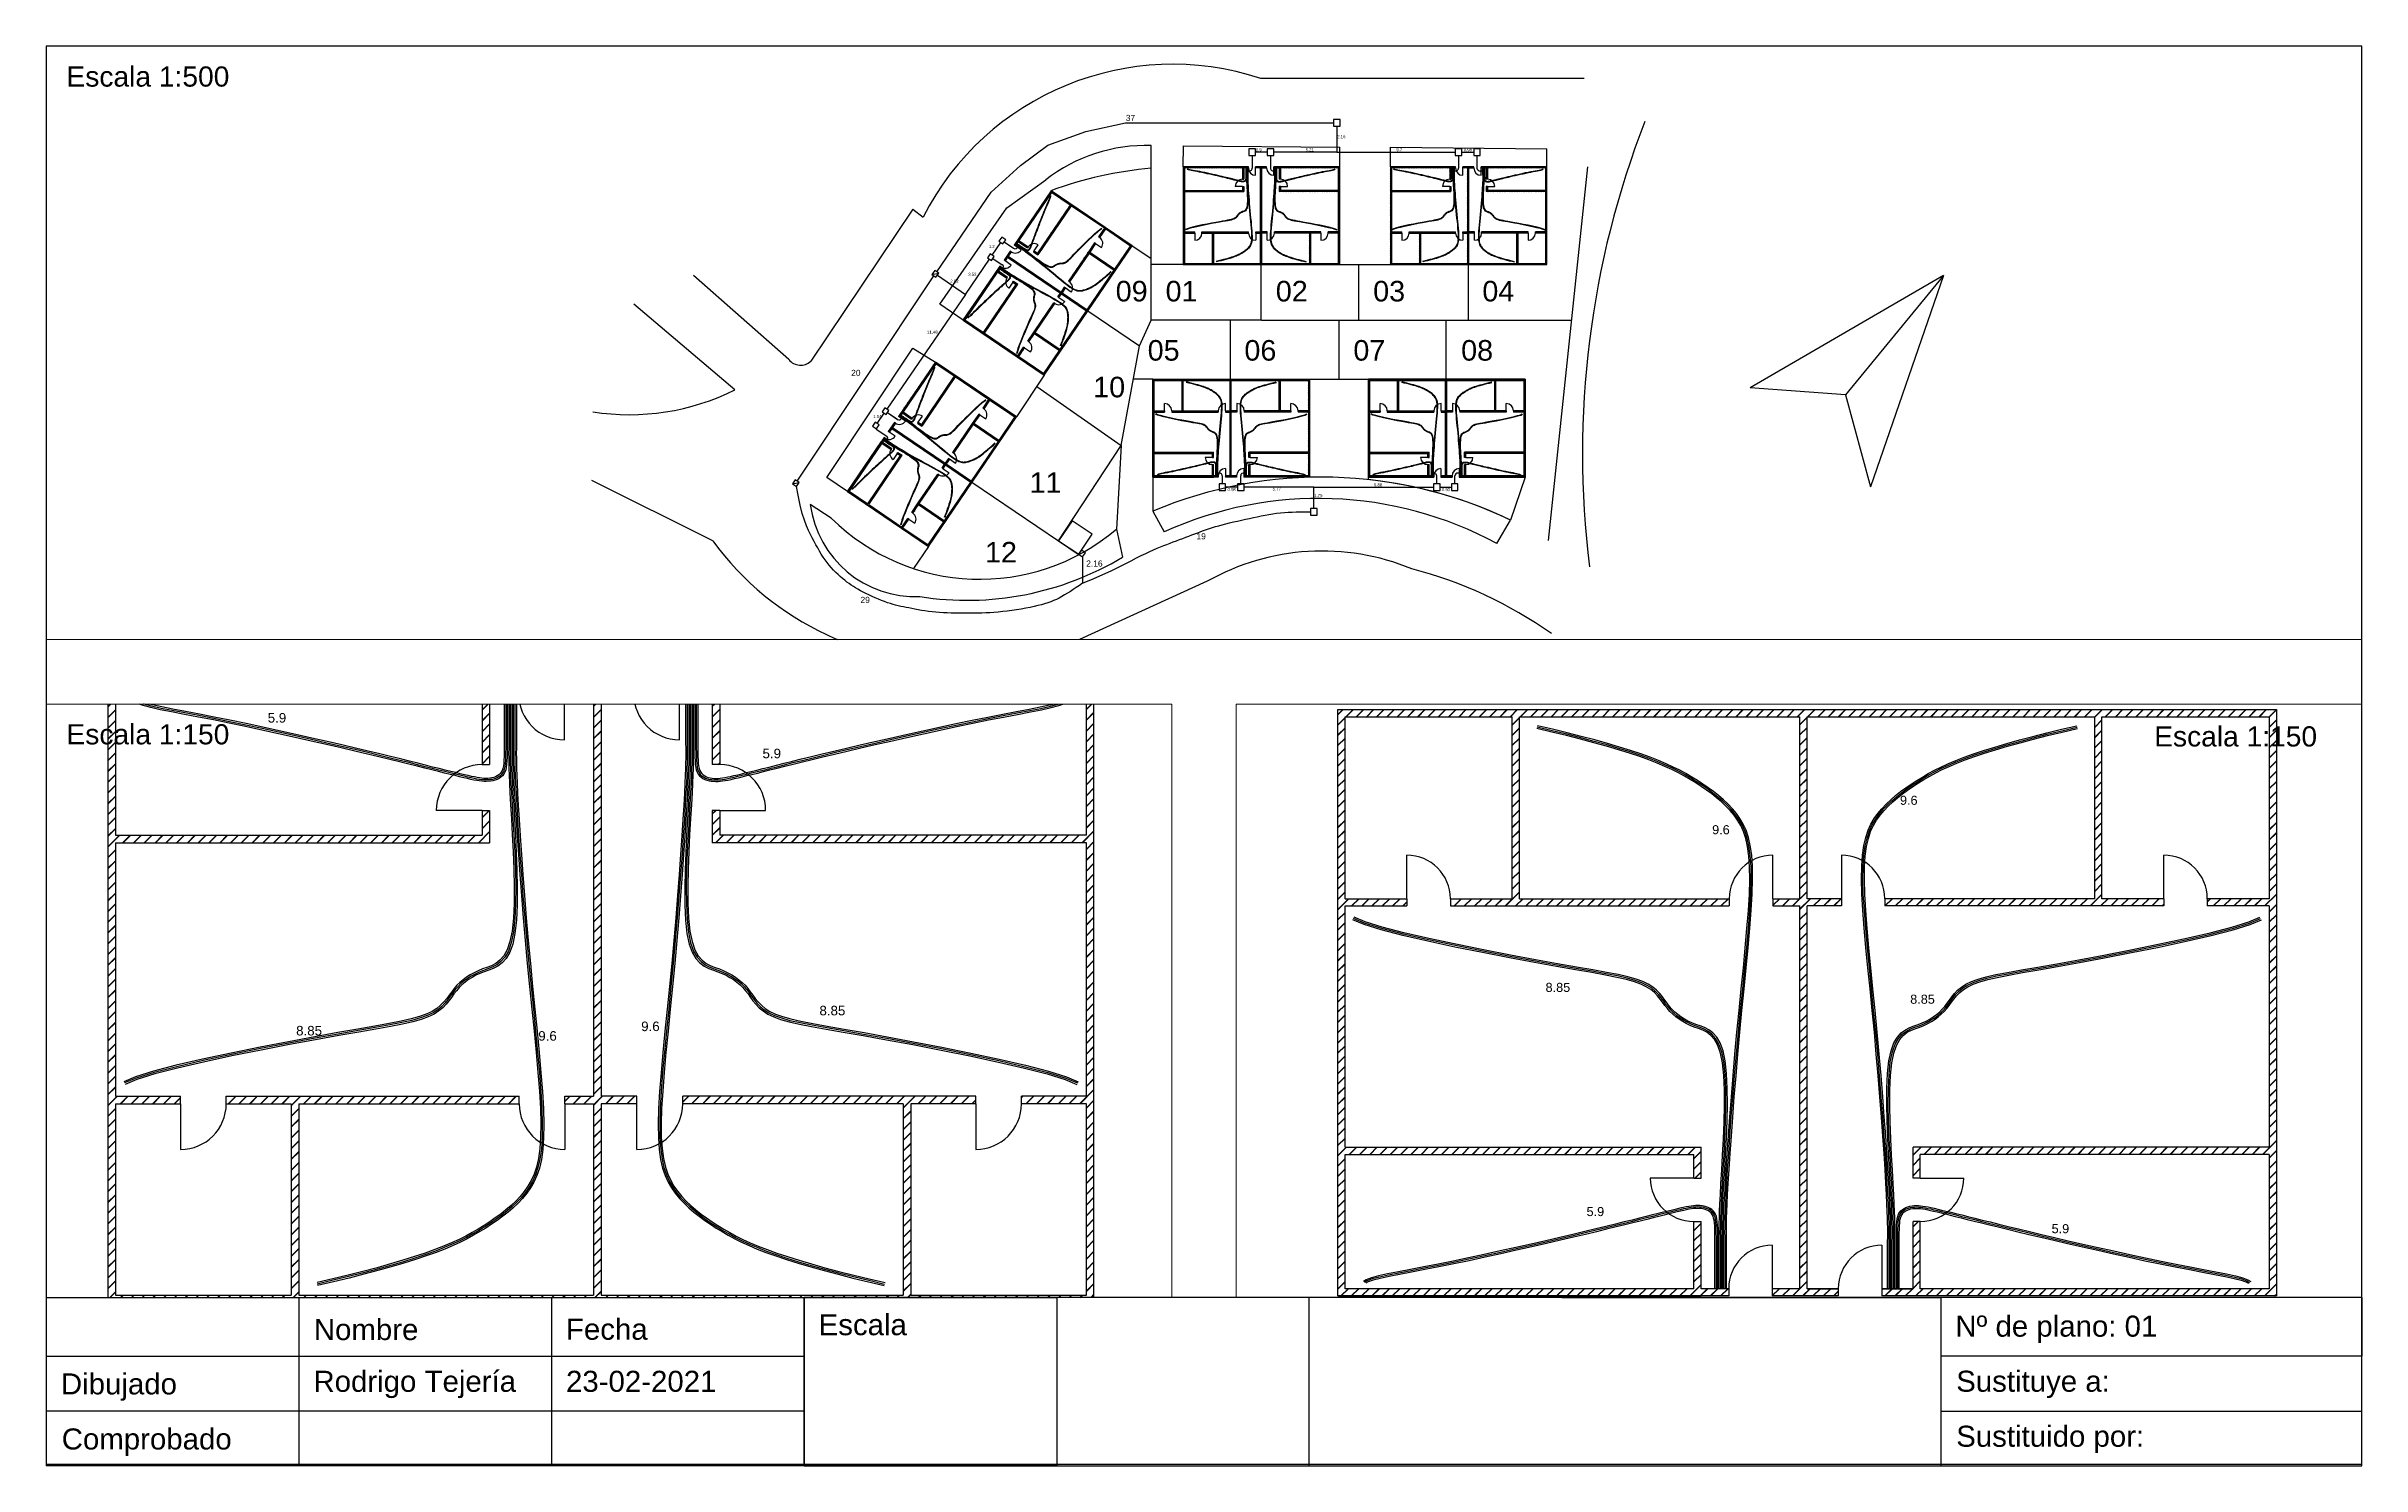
# Paper-space layout 'Layout1' of a CAD drawing. Header units: millimetres. Extents: x 0 to 287, y 0 to 176.
# The model-space entities are those that its viewports show. They can reach past a viewport. Long polylines and large blocks are cut down to what shows.
import ezdxf

# ---------------------------------------------------------------- set-up
doc = ezdxf.new("R2010")
doc.units = ezdxf.units.MM
for name, color, linetype in [('C2', 170, 'Continuous'), ('canalizaciones', 90, 'Continuous'), ('Canalización principal', 10, 'Continuous')]:
    doc.layers.add(name, color=color, linetype=linetype)
doc.styles.get("Standard").update_dxf_attribs({"font": 'arial.ttf'})
pattern_1 = [(45, (167239.70031, 40108.94209), (-0.070710678, 0.070710678), []), (45, (167239.70531, 40108.94209), (-0.070710678, 0.070710678), [])]
pattern_2 = [(45, (167379.56418, 40138.6183), (-0.070710678, 0.070710678), []), (45, (167379.56918, 40138.6183), (-0.070710678, 0.070710678), [])]
pattern_3 = [(45, (167359.94991, 40137.23116), (-0.070710678, 0.070710678), []), (45, (167359.95491, 40137.23116), (-0.070710678, 0.070710678), [])]

psp = doc.layouts.get("Layout1")

# ---------------------------------------------------------------- texts
for s, height, p in [('Nombre', 2.609, (33.16, 15.58)), ('Fecha', 2.609, (64.41, 15.62)), ('Escala', 2.609, (95.73, 16.18)), ('Nº de plano: 01', 2.6091, (236.63, 16)), ('Dibujado', 2.609, (1.81, 8.84)), ('Rodrigo Tejería', 2.6091, (33.11, 9.16)), ('23-02-2021', 2.609, (64.42, 9.16)), ('Sustituye a:', 2.6091, (236.74, 9.17)), ('Comprobado', 2.609, (1.91, 2.01)), ('Sustituido por:', 2.6091, (236.74, 2.35))]:
    psp.add_text(s, height=height).set_placement(p)
at = {"char_height": 2.5, "attachment_point": 1}
for s, insert in [('Escala 1:500', (2.5, 173.5)), ('Escala 1:150', (2.5, 91.94)), ('Escala 1:150', (261.28, 91.68))]:
    psp.add_mtext_dynamic_manual_height_columns(s, width=23.8529, gutter_width=12.5, heights=[0], dxfattribs=dict(at, insert=insert))

msp = doc.modelspace()

# ---------------------------------------------------------------- texts
at = {"char_height": 1.7, "attachment_point": 1}
for s, insert in [('09', (168821.535, 40915.862)), ('01', (168825.658, 40915.862)), ('02', (168834.764, 40915.862)), ('03', (168842.811, 40915.862)), ('04', (168851.834, 40915.862)), ('05', (168824.178, 40910.969)), ('06', (168832.17, 40910.969)), ('07', (168841.175, 40910.969)), ('08', (168850.08, 40910.969)), ('10', (168819.675, 40907.935)), ('11', (168814.42, 40900.043)), ('12', (168810.735, 40894.282))]:
    msp.add_mtext_dynamic_manual_height_columns(s, width=6.50532, gutter_width=12.5, heights=[0], dxfattribs=dict(at, insert=insert))
at = {"layer": 'C2', "char_height": 0.25, "attachment_point": 1}
for s, insert in [('2.16', (168839.839, 40927.907)), ('0.9', (168833.112, 40926.826)), ('5.21', (168837.23, 40926.826)), ('9.7', (168844.726, 40926.826)), ('0.98', (168850.295, 40926.826)), ('1.2', (168811.047, 40918.835)), ('3.52', (168809.35, 40916.532)), ('2.82', (168807.867, 40915.96)), ('11.48', (168805.947, 40911.752)), ('1.04', (168801.501, 40904.769)), ('9.88', (168842.882, 40899.132)), ('0.98', (168830.781, 40898.731)), ('5.77', (168834.505, 40898.783)), ('0.93', (168848.49, 40898.73)), ('1.75', (168837.939, 40898.255))]:
    msp.add_mtext_dynamic_manual_height_columns(s, width=1.01334, gutter_width=12.5, heights=[0], dxfattribs=dict(at, insert=insert))
at = {"layer": 'canalizaciones', "char_height": 0.125, "attachment_point": 1}
for s, insert in [('5.9', (168706.463, 40895.268)), ('5.9', (168712.955, 40894.8)), ('8.85', (168713.702, 40891.426)), ('8.85', (168706.836, 40891.162)), ('9.6', (168710.013, 40891.093)), ('9.6', (168711.363, 40891.219)), ('9.6', (168712.116, 40878.251)), ('9.6', (168709.527, 40877.845)), ('8.85', (168707.231, 40875.671)), ('8.85', (168712.257, 40875.508)), ('5.9', (168707.796, 40872.58)), ('5.9', (168714.206, 40872.344))]:
    msp.add_mtext_dynamic_manual_height_columns(s, width=0.72469, gutter_width=12.5, heights=[0], dxfattribs=dict(at, insert=insert))
at = {"layer": 'Canalización principal', "char_height": 0.5, "attachment_point": 1}
for s, width, insert in [('37', 3.07151, (168822.368, 40929.584)), ('20', 3.07151, (168799.674, 40908.508)), ('19', 1.8108, (168828.206, 40895)), ('2.16', 0.56602, (168819.096, 40892.747)), ('29', 3.07151, (168800.445, 40889.742))]:
    msp.add_mtext_dynamic_manual_height_columns(s, width=width, gutter_width=12.5, heights=[0], dxfattribs=dict(at, insert=insert))

# ---------------------------------------------------------------- hatches: boundary and pattern name
h = msp.add_hatch()
h.set_pattern_fill('JIS_LC_20A', color=256, scale=0.005)
h.set_pattern_definition([(45, (167362.44409, 40138.6183), (-0.070710678, 0.070710678), []), (45, (167362.44909, 40138.6183), (-0.070710678, 0.070710678), [])])
h.paths.add_polyline_path([(168827.211, 40923.242), (168832.119, 40923.242), (168832.119, 40923.667), (168832.019, 40923.667), (168832.019, 40923.342), (168827.211, 40923.342), (168827.211, 40925.193), (168832.019, 40925.193), (168832.019, 40924.267), (168832.119, 40924.267), (168832.119, 40925.193), (168832.499, 40925.193), (168832.499, 40925.293), (168827.111, 40925.293), (168827.111, 40917.206), (168840.048, 40917.206), (168840.048, 40925.293), (168834.61, 40925.293), (168834.61, 40925.193), (168835.04, 40925.193), (168835.04, 40924.267), (168835.14, 40924.267), (168835.14, 40925.193), (168839.948, 40925.193), (168839.948, 40923.342), (168835.14, 40923.342), (168835.14, 40923.667), (168835.04, 40923.667), (168835.04, 40923.242), (168839.948, 40923.242), (168839.948, 40919.916), (168839.096, 40919.916), (168839.096, 40919.816), (168839.948, 40919.816), (168839.948, 40917.306), (168837.644, 40917.306), (168837.644, 40919.816), (168838.496, 40919.816), (168838.496, 40919.916), (168837.544, 40919.916), (168834.652, 40919.916), (168834.652, 40919.816), (168837.544, 40919.816), (168837.544, 40917.306), (168833.579, 40917.306), (168833.579, 40919.816), (168834.052, 40919.816), (168834.052, 40919.916), (168833.579, 40919.916), (168833.579, 40925.193), (168834.01, 40925.193), (168834.01, 40925.293), (168833.099, 40925.293), (168833.099, 40925.193), (168833.479, 40925.193), (168833.479, 40919.916), (168833.107, 40919.916), (168833.107, 40919.816), (168833.479, 40919.816), (168833.479, 40917.306), (168829.615, 40917.306), (168829.615, 40919.816), (168832.507, 40919.816), (168832.507, 40919.916), (168829.615, 40919.916), (168828.663, 40919.916), (168828.663, 40919.816), (168829.515, 40919.816), (168829.515, 40917.306), (168827.211, 40917.306), (168827.211, 40919.816), (168828.063, 40919.816), (168828.063, 40919.916), (168827.211, 40919.916)])
h = msp.add_hatch()
h.set_pattern_fill('JIS_LC_20A', color=256, scale=0.005)
h.set_pattern_definition(pattern_2)
h.paths.add_polyline_path([(168845.121, 40925.293), (168845.121, 40925.193), (168849.139, 40925.193), (168849.139, 40924.267), (168849.239, 40924.267), (168849.239, 40925.193), (168849.619, 40925.193), (168849.619, 40925.293)])
h.paths.add_polyline_path([(168844.671, 40925.193), (168844.671, 40925.293), (168844.231, 40925.293), (168844.231, 40917.206), (168857.168, 40917.206), (168857.168, 40925.293), (168851.73, 40925.293), (168851.73, 40925.193), (168852.16, 40925.193), (168852.16, 40924.267), (168852.26, 40924.267), (168852.26, 40925.193), (168857.068, 40925.193), (168857.068, 40923.342), (168852.26, 40923.342), (168852.26, 40923.667), (168852.16, 40923.667), (168852.16, 40923.242), (168857.068, 40923.242), (168857.068, 40919.916), (168856.216, 40919.916), (168856.216, 40919.816), (168857.068, 40919.816), (168857.068, 40917.306), (168854.764, 40917.306), (168854.764, 40919.816), (168855.616, 40919.816), (168855.616, 40919.916), (168854.664, 40919.916), (168851.772, 40919.916), (168851.772, 40919.816), (168854.664, 40919.816), (168854.664, 40917.306), (168850.699, 40917.306), (168850.699, 40919.816), (168851.172, 40919.816), (168851.172, 40919.916), (168850.699, 40919.916), (168850.699, 40925.193), (168851.13, 40925.193), (168851.13, 40925.293), (168850.219, 40925.293), (168850.219, 40925.193), (168850.599, 40925.193), (168850.599, 40919.916), (168850.227, 40919.916), (168850.227, 40919.816), (168850.599, 40919.816), (168850.599, 40917.306), (168846.735, 40917.306), (168846.735, 40919.816), (168849.627, 40919.816), (168849.627, 40919.916), (168846.735, 40919.916), (168845.783, 40919.916), (168845.783, 40919.816), (168846.635, 40919.816), (168846.635, 40917.306), (168844.331, 40917.306), (168844.331, 40919.816), (168845.183, 40919.816), (168845.183, 40919.916), (168844.331, 40919.916), (168844.331, 40923.242), (168849.239, 40923.242), (168849.239, 40923.667), (168849.139, 40923.667), (168849.139, 40923.342), (168844.331, 40923.342), (168844.331, 40925.193)])
h = msp.add_hatch()
h.set_pattern_fill('JIS_LC_20A', color=256, scale=0.005)
h.set_pattern_definition(pattern_2)
h.paths.add_polyline_path([(168844.331, 40923.242), (168849.239, 40923.242), (168849.239, 40923.667), (168849.139, 40923.667), (168849.139, 40923.342), (168844.331, 40923.342), (168844.331, 40925.193), (168849.139, 40925.193), (168849.139, 40924.267), (168849.239, 40924.267), (168849.239, 40925.193), (168849.619, 40925.193), (168849.619, 40925.293), (168844.231, 40925.293), (168844.231, 40917.206), (168857.168, 40917.206), (168857.168, 40925.293), (168851.73, 40925.293), (168851.73, 40925.193), (168852.16, 40925.193), (168852.16, 40924.267), (168852.26, 40924.267), (168852.26, 40925.193), (168857.068, 40925.193), (168857.068, 40923.342), (168852.26, 40923.342), (168852.26, 40923.667), (168852.16, 40923.667), (168852.16, 40923.242), (168857.068, 40923.242), (168857.068, 40919.916), (168856.216, 40919.916), (168856.216, 40919.816), (168857.068, 40919.816), (168857.068, 40917.306), (168854.764, 40917.306), (168854.764, 40919.816), (168855.616, 40919.816), (168855.616, 40919.916), (168854.664, 40919.916), (168851.772, 40919.916), (168851.772, 40919.816), (168854.664, 40919.816), (168854.664, 40917.306), (168850.699, 40917.306), (168850.699, 40919.816), (168851.172, 40919.816), (168851.172, 40919.916), (168850.699, 40919.916), (168850.699, 40925.193), (168851.13, 40925.193), (168851.13, 40925.293), (168850.219, 40925.293), (168850.219, 40925.193), (168850.599, 40925.193), (168850.599, 40919.916), (168850.227, 40919.916), (168850.227, 40919.816), (168850.599, 40919.816), (168850.599, 40917.306), (168846.735, 40917.306), (168846.735, 40919.816), (168849.627, 40919.816), (168849.627, 40919.916), (168846.735, 40919.916), (168845.783, 40919.916), (168845.783, 40919.816), (168846.635, 40919.816), (168846.635, 40917.306), (168844.331, 40917.306), (168844.331, 40919.816), (168845.183, 40919.816), (168845.183, 40919.916), (168844.331, 40919.916)])
h = msp.add_hatch()
h.set_pattern_fill('JIS_LC_20A', color=256, scale=0.005)
h.set_pattern_definition([(45, (167229.7196, 40138.16648), (-0.070710678, 0.070710678), []), (45, (167229.7246, 40138.16648), (-0.070710678, 0.070710678), [])])
h.paths.add_polyline_path([(168809.477, 40913.4), (168809.56, 40913.344), (168811.781, 40916.614), (168812.547, 40916.094), (168812.603, 40916.177), (168811.837, 40916.697), (168812.051, 40917.012), (168811.968, 40917.068)])
h.paths.add_polyline_path([(168809.307, 40912.972), (168809.224, 40913.028), (168808.94, 40912.611), (168815.63, 40908.067), (168822.899, 40918.768), (168816.209, 40923.312), (168813.154, 40918.814), (168813.237, 40918.757), (168813.478, 40919.113), (168814.244, 40918.593), (168814.3, 40918.676), (168813.534, 40919.196), (168816.236, 40923.173), (168817.768, 40922.133), (168815.066, 40918.156), (168814.797, 40918.339), (168814.741, 40918.256), (168815.093, 40918.017), (168817.851, 40922.077), (168820.602, 40920.208), (168820.123, 40919.503), (168820.206, 40919.447), (168820.684, 40920.152), (168822.761, 40918.742), (168821.466, 40916.836), (168819.39, 40918.246), (168819.869, 40918.951), (168819.786, 40919.007), (168819.251, 40918.219), (168817.626, 40915.827), (168817.709, 40915.771), (168819.334, 40918.163), (168821.41, 40916.753), (168819.182, 40913.474), (168817.106, 40914.884), (168817.372, 40915.275), (168817.289, 40915.331), (168817.023, 40914.94), (168812.658, 40917.905), (168812.899, 40918.261), (168812.817, 40918.317), (168812.305, 40917.564), (168812.388, 40917.508), (168812.601, 40917.823), (168816.967, 40914.857), (168816.758, 40914.549), (168816.841, 40914.493), (168817.05, 40914.801), (168819.126, 40913.391), (168816.955, 40910.194), (168814.879, 40911.604), (168816.503, 40913.997), (168816.421, 40914.053), (168814.796, 40911.66), (168814.261, 40910.873), (168814.344, 40910.817), (168814.822, 40911.522), (168816.899, 40910.111), (168815.604, 40908.205), (168813.528, 40909.616), (168814.007, 40910.32), (168813.924, 40910.377), (168813.445, 40909.672), (168810.694, 40911.541), (168813.452, 40915.6), (168813.099, 40915.84), (168813.043, 40915.757), (168813.313, 40915.574), (168810.611, 40911.597), (168809.079, 40912.637)])
h = msp.add_hatch()
h.set_pattern_fill('JIS_LC_20A', color=256, scale=0.005)
h.set_pattern_definition([(45, (167229.7196, 40138.16648), (-0.070710678, 0.070710678), []), (45, (167229.7246, 40138.16648), (-0.070710678, 0.070710678), [])])
h.paths.add_polyline_path([(168813.313, 40915.574), (168810.611, 40911.597), (168809.079, 40912.637), (168811.781, 40916.614), (168812.547, 40916.094), (168812.603, 40916.177), (168811.837, 40916.697), (168812.051, 40917.012), (168811.968, 40917.068), (168808.94, 40912.611), (168815.63, 40908.067), (168822.899, 40918.768), (168816.209, 40923.312), (168813.154, 40918.814), (168813.237, 40918.757), (168813.478, 40919.113), (168814.244, 40918.593), (168814.3, 40918.676), (168813.534, 40919.196), (168816.236, 40923.173), (168817.768, 40922.133), (168815.066, 40918.156), (168814.797, 40918.339), (168814.741, 40918.256), (168815.093, 40918.017), (168817.851, 40922.077), (168820.602, 40920.208), (168820.123, 40919.503), (168820.206, 40919.447), (168820.684, 40920.152), (168822.761, 40918.742), (168821.466, 40916.836), (168819.39, 40918.246), (168819.869, 40918.951), (168819.786, 40919.007), (168819.251, 40918.219), (168817.626, 40915.827), (168817.709, 40915.771), (168819.334, 40918.163), (168821.41, 40916.753), (168819.182, 40913.474), (168817.106, 40914.884), (168817.372, 40915.275), (168817.289, 40915.331), (168817.023, 40914.94), (168812.658, 40917.905), (168812.899, 40918.261), (168812.817, 40918.317), (168812.305, 40917.564), (168812.388, 40917.508), (168812.601, 40917.823), (168816.967, 40914.857), (168816.758, 40914.549), (168816.841, 40914.493), (168817.05, 40914.801), (168819.126, 40913.391), (168816.955, 40910.194), (168814.879, 40911.604), (168816.503, 40913.997), (168816.421, 40914.053), (168814.796, 40911.66), (168814.261, 40910.873), (168814.344, 40910.817), (168814.822, 40911.522), (168816.899, 40910.111), (168815.604, 40908.205), (168813.528, 40909.616), (168814.007, 40910.32), (168813.924, 40910.377), (168813.445, 40909.672), (168810.694, 40911.541), (168813.452, 40915.6), (168813.099, 40915.84), (168813.043, 40915.757)])
h = msp.add_hatch()
h.set_pattern_fill('JIS_LC_20A', color=256, scale=0.005)
h.set_pattern_definition([(45, (167220.14772, 40124.00843), (-0.070710678, 0.070710678), []), (45, (167220.15272, 40124.00843), (-0.070710678, 0.070710678), [])])
h.paths.add_polyline_path([(168803.741, 40901.416), (168801.039, 40897.439), (168799.508, 40898.479), (168802.209, 40902.456), (168802.975, 40901.936), (168803.031, 40902.019), (168802.265, 40902.539), (168802.479, 40902.854), (168802.396, 40902.91), (168799.369, 40898.453), (168806.059, 40893.908), (168813.328, 40904.61), (168806.638, 40909.154), (168803.582, 40904.656), (168803.665, 40904.599), (168803.906, 40904.955), (168804.672, 40904.435), (168804.729, 40904.518), (168803.963, 40905.038), (168806.664, 40909.015), (168808.196, 40907.975), (168805.494, 40903.997), (168805.225, 40904.181), (168805.169, 40904.098), (168805.521, 40903.859), (168808.279, 40907.919), (168811.03, 40906.05), (168810.551, 40905.345), (168810.634, 40905.289), (168811.113, 40905.994), (168813.189, 40904.583), (168811.894, 40902.678), (168809.818, 40904.088), (168810.297, 40904.793), (168810.214, 40904.849), (168809.679, 40904.061), (168808.054, 40901.669), (168808.137, 40901.613), (168809.762, 40904.005), (168811.838, 40902.595), (168809.61, 40899.315), (168807.534, 40900.726), (168807.8, 40901.117), (168807.717, 40901.173), (168807.452, 40900.782), (168803.086, 40903.747), (168803.328, 40904.103), (168803.245, 40904.159), (168802.733, 40903.406), (168802.816, 40903.35), (168803.03, 40903.664), (168807.395, 40900.699), (168807.186, 40900.391), (168807.269, 40900.335), (168807.478, 40900.643), (168809.554, 40899.233), (168807.383, 40896.036), (168805.307, 40897.446), (168806.932, 40899.838), (168806.849, 40899.895), (168805.224, 40897.502), (168804.689, 40896.715), (168804.772, 40896.659), (168805.251, 40897.364), (168807.327, 40895.953), (168806.032, 40894.047), (168803.956, 40895.458), (168804.435, 40896.162), (168804.352, 40896.219), (168803.873, 40895.514), (168801.122, 40897.382), (168803.88, 40901.442), (168803.528, 40901.682), (168803.471, 40901.599)])
h = msp.add_hatch()
h.set_pattern_fill('JIS_LC_20A', color=256, scale=0.005)
h.set_pattern_definition(pattern_3)
h.paths.add_polyline_path([(168837.249, 40899.743), (168837.249, 40899.643), (168837.554, 40899.643), (168837.554, 40907.73), (168824.617, 40907.73), (168824.617, 40899.643), (168830.005, 40899.643), (168830.005, 40899.743), (168829.625, 40899.743), (168829.625, 40900.669), (168829.525, 40900.669), (168829.525, 40899.743), (168824.717, 40899.743), (168824.717, 40901.595), (168829.525, 40901.595), (168829.525, 40901.269), (168829.625, 40901.269), (168829.625, 40901.695), (168824.717, 40901.695), (168824.717, 40905.02), (168825.569, 40905.02), (168825.569, 40905.12), (168824.717, 40905.12), (168824.717, 40907.63), (168827.021, 40907.63), (168827.021, 40905.12), (168826.169, 40905.12), (168826.169, 40905.02), (168830.013, 40905.02), (168830.013, 40905.12), (168827.121, 40905.12), (168827.121, 40907.63), (168830.985, 40907.63), (168830.985, 40905.12), (168830.613, 40905.12), (168830.613, 40905.02), (168830.985, 40905.02), (168830.985, 40899.743), (168830.605, 40899.743), (168830.605, 40899.643), (168831.515, 40899.643), (168831.515, 40899.743), (168831.085, 40899.743), (168831.085, 40905.02), (168831.558, 40905.02), (168831.558, 40905.12), (168831.085, 40905.12), (168831.085, 40907.63), (168835.05, 40907.63), (168835.05, 40905.12), (168832.158, 40905.12), (168832.158, 40905.02), (168836.002, 40905.02), (168836.002, 40905.12), (168835.15, 40905.12), (168835.15, 40907.63), (168837.454, 40907.63), (168837.454, 40905.12), (168836.602, 40905.12), (168836.602, 40905.02), (168837.454, 40905.02), (168837.454, 40901.695), (168832.546, 40901.695), (168832.546, 40901.269), (168832.646, 40901.269), (168832.646, 40901.595), (168837.454, 40901.595), (168837.454, 40899.743)])
h.paths.add_polyline_path([(168836.799, 40899.643), (168836.799, 40899.743), (168832.646, 40899.743), (168832.646, 40900.669), (168832.546, 40900.669), (168832.546, 40899.743), (168832.115, 40899.743), (168832.115, 40899.643)])
h = msp.add_hatch()
h.set_pattern_fill('JIS_LC_20A', color=256, scale=0.005)
h.set_pattern_definition(pattern_3)
h.paths.add_polyline_path([(168824.717, 40901.695), (168829.625, 40901.695), (168829.625, 40901.269), (168829.525, 40901.269), (168829.525, 40901.595), (168824.717, 40901.595), (168824.717, 40899.743), (168829.525, 40899.743), (168829.525, 40900.669), (168829.625, 40900.669), (168829.625, 40899.743), (168830.005, 40899.743), (168830.005, 40899.643), (168824.617, 40899.643), (168824.617, 40907.73), (168837.554, 40907.73), (168837.554, 40899.643), (168832.115, 40899.643), (168832.115, 40899.743), (168832.546, 40899.743), (168832.546, 40900.669), (168832.646, 40900.669), (168832.646, 40899.743), (168837.454, 40899.743), (168837.454, 40901.595), (168832.646, 40901.595), (168832.646, 40901.269), (168832.546, 40901.269), (168832.546, 40901.695), (168837.454, 40901.695), (168837.454, 40905.02), (168836.602, 40905.02), (168836.602, 40905.12), (168837.454, 40905.12), (168837.454, 40907.63), (168835.15, 40907.63), (168835.15, 40905.12), (168836.002, 40905.12), (168836.002, 40905.02), (168835.05, 40905.02), (168832.158, 40905.02), (168832.158, 40905.12), (168835.05, 40905.12), (168835.05, 40907.63), (168831.085, 40907.63), (168831.085, 40905.12), (168831.558, 40905.12), (168831.558, 40905.02), (168831.085, 40905.02), (168831.085, 40899.743), (168831.515, 40899.743), (168831.515, 40899.643), (168830.605, 40899.643), (168830.605, 40899.743), (168830.985, 40899.743), (168830.985, 40905.02), (168830.613, 40905.02), (168830.613, 40905.12), (168830.985, 40905.12), (168830.985, 40907.63), (168827.121, 40907.63), (168827.121, 40905.12), (168830.013, 40905.12), (168830.013, 40905.02), (168827.121, 40905.02), (168826.169, 40905.02), (168826.169, 40905.12), (168827.021, 40905.12), (168827.021, 40907.63), (168824.717, 40907.63), (168824.717, 40905.12), (168825.569, 40905.12), (168825.569, 40905.02), (168824.717, 40905.02)])
h = msp.add_hatch()
h.set_pattern_fill('JIS_LC_20A', color=256, scale=0.005)
h.set_pattern_definition([(45, (167377.76053, 40137.23116), (-0.070710678, 0.070710678), []), (45, (167377.76553, 40137.23116), (-0.070710678, 0.070710678), [])])
h.paths.add_polyline_path([(168842.527, 40901.695), (168847.435, 40901.695), (168847.435, 40901.269), (168847.335, 40901.269), (168847.335, 40901.595), (168842.527, 40901.595), (168842.527, 40899.743), (168847.335, 40899.743), (168847.335, 40900.669), (168847.435, 40900.669), (168847.435, 40899.743), (168847.816, 40899.743), (168847.816, 40899.643), (168842.427, 40899.643), (168842.427, 40907.73), (168855.364, 40907.73), (168855.364, 40899.643), (168849.926, 40899.643), (168849.926, 40899.743), (168850.356, 40899.743), (168850.356, 40900.669), (168850.456, 40900.669), (168850.456, 40899.743), (168855.264, 40899.743), (168855.264, 40901.595), (168850.456, 40901.595), (168850.456, 40901.269), (168850.356, 40901.269), (168850.356, 40901.695), (168855.264, 40901.695), (168855.264, 40905.02), (168854.412, 40905.02), (168854.412, 40905.12), (168855.264, 40905.12), (168855.264, 40907.63), (168852.96, 40907.63), (168852.96, 40905.12), (168853.812, 40905.12), (168853.812, 40905.02), (168852.86, 40905.02), (168849.968, 40905.02), (168849.968, 40905.12), (168852.86, 40905.12), (168852.86, 40907.63), (168848.896, 40907.63), (168848.896, 40905.12), (168849.368, 40905.12), (168849.368, 40905.02), (168848.896, 40905.02), (168848.896, 40899.743), (168849.326, 40899.743), (168849.326, 40899.643), (168848.416, 40899.643), (168848.416, 40899.743), (168848.796, 40899.743), (168848.796, 40905.02), (168848.423, 40905.02), (168848.423, 40905.12), (168848.796, 40905.12), (168848.796, 40907.63), (168844.931, 40907.63), (168844.931, 40905.12), (168847.823, 40905.12), (168847.823, 40905.02), (168844.931, 40905.02), (168843.979, 40905.02), (168843.979, 40905.12), (168844.831, 40905.12), (168844.831, 40907.63), (168842.527, 40907.63), (168842.527, 40905.12), (168843.379, 40905.12), (168843.379, 40905.02), (168842.527, 40905.02)])
h = msp.add_hatch()
h.set_pattern_fill('JIS_LC_20A', color=256, scale=0.005)
h.set_pattern_definition(pattern_1)
h.paths.add_polyline_path([(168704.467, 40893.565), (168709.375, 40893.565), (168709.375, 40893.991), (168709.275, 40893.991), (168709.275, 40893.665), (168704.467, 40893.665), (168704.467, 40895.517), (168709.275, 40895.517), (168709.275, 40894.591), (168709.375, 40894.591), (168709.375, 40895.517), (168709.755, 40895.517), (168709.755, 40895.617), (168704.367, 40895.617), (168704.367, 40887.53), (168717.304, 40887.53), (168717.304, 40895.617), (168711.866, 40895.617), (168711.866, 40895.517), (168712.296, 40895.517), (168712.296, 40894.591), (168712.396, 40894.591), (168712.396, 40895.517), (168717.204, 40895.517), (168717.204, 40893.665), (168712.396, 40893.665), (168712.396, 40893.991), (168712.296, 40893.991), (168712.296, 40893.565), (168717.204, 40893.565), (168717.204, 40890.24), (168716.352, 40890.24), (168716.352, 40890.14), (168717.204, 40890.14), (168717.204, 40887.63), (168714.9, 40887.63), (168714.9, 40890.14), (168715.752, 40890.14), (168715.752, 40890.24), (168714.8, 40890.24), (168711.908, 40890.24), (168711.908, 40890.14), (168714.8, 40890.14), (168714.8, 40887.63), (168710.836, 40887.63), (168710.836, 40890.14), (168711.308, 40890.14), (168711.308, 40890.24), (168710.836, 40890.24), (168710.836, 40895.517), (168711.266, 40895.517), (168711.266, 40895.617), (168710.355, 40895.617), (168710.355, 40895.517), (168710.736, 40895.517), (168710.736, 40890.24), (168710.363, 40890.24), (168710.363, 40890.14), (168710.736, 40890.14), (168710.736, 40887.63), (168706.871, 40887.63), (168706.871, 40890.14), (168709.763, 40890.14), (168709.763, 40890.24), (168706.871, 40890.24), (168705.919, 40890.24), (168705.919, 40890.14), (168706.771, 40890.14), (168706.771, 40887.63), (168704.467, 40887.63), (168704.467, 40890.14), (168705.319, 40890.14), (168705.319, 40890.24), (168704.467, 40890.24)])
h = msp.add_hatch()
h.set_pattern_fill('JIS_LC_20A', color=256, scale=0.005)
h.set_pattern_definition(pattern_1)
h.paths.add_polyline_path([(168704.467, 40873.406), (168709.375, 40873.406), (168709.375, 40872.98), (168709.275, 40872.98), (168709.275, 40873.306), (168704.467, 40873.306), (168704.467, 40871.454), (168709.275, 40871.454), (168709.275, 40872.38), (168709.375, 40872.38), (168709.375, 40871.454), (168709.755, 40871.454), (168709.755, 40871.354), (168704.367, 40871.354), (168704.367, 40879.441), (168717.304, 40879.441), (168717.304, 40871.354), (168711.866, 40871.354), (168711.866, 40871.454), (168712.296, 40871.454), (168712.296, 40872.38), (168712.396, 40872.38), (168712.396, 40871.454), (168717.204, 40871.454), (168717.204, 40873.306), (168712.396, 40873.306), (168712.396, 40872.98), (168712.296, 40872.98), (168712.296, 40873.406), (168717.204, 40873.406), (168717.204, 40876.731), (168716.352, 40876.731), (168716.352, 40876.831), (168717.204, 40876.831), (168717.204, 40879.341), (168714.9, 40879.341), (168714.9, 40876.831), (168715.752, 40876.831), (168715.752, 40876.731), (168714.8, 40876.731), (168711.908, 40876.731), (168711.908, 40876.831), (168714.8, 40876.831), (168714.8, 40879.341), (168710.836, 40879.341), (168710.836, 40876.831), (168711.308, 40876.831), (168711.308, 40876.731), (168710.836, 40876.731), (168710.836, 40871.454), (168711.266, 40871.454), (168711.266, 40871.354), (168710.355, 40871.354), (168710.355, 40871.454), (168710.736, 40871.454), (168710.736, 40876.731), (168710.363, 40876.731), (168710.363, 40876.831), (168710.736, 40876.831), (168710.736, 40879.341), (168706.871, 40879.341), (168706.871, 40876.831), (168709.763, 40876.831), (168709.763, 40876.731), (168706.871, 40876.731), (168705.919, 40876.731), (168705.919, 40876.831), (168706.771, 40876.831), (168706.771, 40879.341), (168704.467, 40879.341), (168704.467, 40876.831), (168705.319, 40876.831), (168705.319, 40876.731), (168704.467, 40876.731)])

# ---------------------------------------------------------------- linework, layer by layer
for p, q in [((168860.236, 40932.593), (168833.522, 40932.593)), ((168824.474, 40925.175), (168824.474, 40927.05)), ((168827.111, 40925.293), (168827.138, 40927.011)), ((168827.138, 40927.011), (168840.048, 40926.915)), ((168840.048, 40925.293), (168840.048, 40926.915)), ((168844.231, 40926.917), (168857.168, 40926.786)), ((168844.231, 40925.293), (168844.231, 40926.917)), ((168857.168, 40925.293), (168857.168, 40926.786)), ((168824.474, 40912.623), (168824.474, 40925.175)), ((168827.111, 40925.293), (168832.119, 40925.293)), ((168827.111, 40925.293), (168832.119, 40925.293)), ((168832.019, 40925.193), (168832.019, 40924.267)), ((168832.019, 40925.193), (168832.019, 40924.267)), ((168832.119, 40925.193), (168832.119, 40924.267)), ((168832.119, 40925.193), (168832.119, 40924.267)), ((168832.499, 40925.193), (168832.499, 40925.293)), ((168832.499, 40925.193), (168832.499, 40925.293)), ((168833.099, 40925.193), (168833.099, 40925.293)), ((168833.099, 40925.193), (168833.099, 40925.293)), ((168833.099, 40924.593), (168833.099, 40925.193)), ((168833.099, 40924.593), (168833.099, 40925.193)), ((168833.479, 40925.193), (168833.479, 40919.916)), ((168833.479, 40925.193), (168833.479, 40919.916)), ((168833.579, 40925.193), (168833.579, 40919.916)), ((168833.579, 40925.193), (168833.579, 40919.916)), ((168833.579, 40925.193), (168834.01, 40925.193)), ((168833.579, 40925.193), (168833.579, 40919.916)), ((168833.579, 40925.193), (168833.579, 40919.916)), ((168833.579, 40925.193), (168834.01, 40925.193)), ((168834.01, 40925.193), (168834.01, 40925.293)), ((168834.01, 40925.193), (168834.01, 40925.293)), ((168834.61, 40925.193), (168834.61, 40925.293)), ((168834.61, 40925.193), (168834.61, 40925.293)), ((168834.61, 40925.193), (168835.04, 40925.193)), ((168834.61, 40924.593), (168834.61, 40925.193)), ((168834.61, 40925.193), (168835.04, 40925.193)), ((168834.61, 40924.593), (168834.61, 40925.193)), ((168835.04, 40925.193), (168835.04, 40924.267)), ((168835.04, 40925.193), (168835.04, 40924.267)), ((168835.14, 40925.193), (168835.14, 40924.267)), ((168835.14, 40925.193), (168835.14, 40924.267)), ((168844.231, 40925.293), (168849.239, 40925.293)), ((168844.231, 40925.293), (168849.239, 40925.293)), ((168844.231, 40925.293), (168849.239, 40925.293)), ((168849.139, 40925.193), (168849.139, 40924.267)), ((168849.139, 40925.193), (168849.139, 40924.267)), ((168849.139, 40925.193), (168849.139, 40924.267)), ((168849.239, 40925.193), (168849.239, 40924.267)), ((168849.239, 40925.193), (168849.239, 40924.267)), ((168849.239, 40925.193), (168849.239, 40924.267)), ((168849.619, 40925.193), (168849.619, 40925.293)), ((168849.619, 40925.193), (168849.619, 40925.293)), ((168849.619, 40925.193), (168849.619, 40925.293)), ((168850.219, 40925.193), (168850.219, 40925.293)), ((168850.219, 40925.193), (168850.219, 40925.293)), ((168850.219, 40925.193), (168850.219, 40925.293)), ((168850.219, 40924.593), (168850.219, 40925.193)), ((168850.219, 40924.593), (168850.219, 40925.193)), ((168850.219, 40924.593), (168850.219, 40925.193)), ((168850.599, 40925.193), (168850.599, 40919.916)), ((168850.599, 40925.193), (168850.599, 40919.916)), ((168850.599, 40925.193), (168850.599, 40919.916)), ((168850.699, 40925.193), (168850.699, 40919.916)), ((168850.699, 40925.193), (168850.699, 40919.916)), ((168850.699, 40925.193), (168851.13, 40925.193)), ((168850.699, 40925.193), (168850.699, 40919.916)), ((168850.699, 40925.193), (168850.699, 40919.916)), ((168850.699, 40925.193), (168851.13, 40925.193)), ((168850.699, 40925.193), (168850.699, 40919.916)), ((168850.699, 40925.193), (168850.699, 40919.916)), ((168850.699, 40925.193), (168851.13, 40925.193)), ((168851.13, 40925.193), (168851.13, 40925.293)), ((168851.13, 40925.193), (168851.13, 40925.293)), ((168851.13, 40925.193), (168851.13, 40925.293)), ((168851.73, 40925.193), (168851.73, 40925.293)), ((168851.73, 40925.193), (168851.73, 40925.293)), ((168851.73, 40925.193), (168851.73, 40925.293)), ((168851.73, 40925.193), (168852.16, 40925.193)), ((168851.73, 40925.193), (168852.16, 40925.193)), ((168851.73, 40925.193), (168852.16, 40925.193)), ((168851.73, 40924.593), (168851.73, 40925.193)), ((168851.865, 40924.593), (168851.865, 40925.193)), ((168851.865, 40924.593), (168851.865, 40925.193)), ((168852.16, 40925.193), (168852.16, 40924.267)), ((168852.16, 40925.193), (168852.16, 40924.267)), ((168852.16, 40925.193), (168852.16, 40924.267)), ((168852.26, 40925.193), (168852.26, 40924.267)), ((168852.26, 40925.193), (168852.26, 40924.267)), ((168852.26, 40925.193), (168852.26, 40924.267)), ((168812.55, 40921.912), (168815.754, 40924.216)), ((168832.019, 40924.267), (168832.119, 40924.267)), ((168832.019, 40924.267), (168832.119, 40924.267)), ((168835.14, 40924.267), (168835.04, 40924.267)), ((168835.14, 40924.267), (168835.04, 40924.267)), ((168849.139, 40924.267), (168849.239, 40924.267)), ((168849.139, 40924.267), (168849.239, 40924.267)), ((168849.139, 40924.267), (168849.239, 40924.267)), ((168852.26, 40924.267), (168852.16, 40924.267)), ((168852.26, 40924.267), (168852.16, 40924.267)), ((168852.26, 40924.267), (168852.16, 40924.267)), ((168832.019, 40923.667), (168831.419, 40923.667)), ((168832.019, 40923.667), (168831.419, 40923.667)), ((168832.019, 40923.667), (168832.019, 40923.342)), ((168832.019, 40923.667), (168832.119, 40923.667)), ((168832.019, 40923.667), (168832.019, 40923.342)), ((168832.019, 40923.667), (168832.119, 40923.667)), ((168832.119, 40923.667), (168832.119, 40923.242)), ((168832.119, 40923.667), (168832.119, 40923.242)), ((168835.04, 40923.667), (168835.04, 40923.242)), ((168835.14, 40923.667), (168835.04, 40923.667)), ((168835.04, 40923.667), (168835.04, 40923.242)), ((168835.14, 40923.667), (168835.04, 40923.667)), ((168835.14, 40923.667), (168835.14, 40923.342)), ((168835.14, 40923.667), (168835.74, 40923.667)), ((168835.14, 40923.667), (168835.14, 40923.342)), ((168835.14, 40923.667), (168835.74, 40923.667)), ((168849.139, 40923.667), (168848.539, 40923.667)), ((168849.139, 40923.667), (168848.539, 40923.667)), ((168849.139, 40923.667), (168848.539, 40923.667)), ((168849.139, 40923.667), (168849.139, 40923.342)), ((168849.139, 40923.667), (168849.239, 40923.667)), ((168849.139, 40923.667), (168849.139, 40923.342)), ((168849.139, 40923.667), (168849.239, 40923.667)), ((168849.139, 40923.667), (168849.139, 40923.342)), ((168849.139, 40923.667), (168849.239, 40923.667)), ((168849.239, 40923.667), (168849.239, 40923.242)), ((168849.239, 40923.667), (168849.239, 40923.242)), ((168849.239, 40923.667), (168849.239, 40923.242)), ((168852.16, 40923.667), (168852.16, 40923.242)), ((168852.26, 40923.667), (168852.16, 40923.667)), ((168852.16, 40923.667), (168852.16, 40923.242)), ((168852.26, 40923.667), (168852.16, 40923.667)), ((168852.16, 40923.667), (168852.16, 40923.242)), ((168852.26, 40923.667), (168852.16, 40923.667)), ((168852.26, 40923.667), (168852.26, 40923.342)), ((168852.26, 40923.667), (168852.86, 40923.667)), ((168852.26, 40923.667), (168852.26, 40923.342)), ((168852.26, 40923.667), (168852.86, 40923.667)), ((168852.26, 40923.667), (168852.26, 40923.342)), ((168852.26, 40923.667), (168852.86, 40923.667)), ((168827.211, 40923.342), (168832.019, 40923.342)), ((168827.211, 40923.342), (168832.019, 40923.342)), ((168839.948, 40923.342), (168835.14, 40923.342)), ((168839.948, 40923.342), (168835.14, 40923.342)), ((168844.331, 40923.342), (168849.139, 40923.342)), ((168844.331, 40923.342), (168849.139, 40923.342)), ((168844.331, 40923.342), (168849.139, 40923.342)), ((168857.068, 40923.342), (168852.26, 40923.342)), ((168857.068, 40923.342), (168852.26, 40923.342)), ((168857.068, 40923.342), (168852.26, 40923.342)), ((168827.211, 40923.242), (168832.119, 40923.242)), ((168827.211, 40923.242), (168832.119, 40923.242)), ((168839.948, 40923.242), (168835.04, 40923.242)), ((168839.948, 40923.242), (168835.04, 40923.242)), ((168844.331, 40923.242), (168849.239, 40923.242)), ((168844.331, 40923.242), (168849.239, 40923.242)), ((168844.331, 40923.242), (168849.239, 40923.242)), ((168857.068, 40923.242), (168852.16, 40923.242)), ((168857.068, 40923.242), (168852.16, 40923.242)), ((168857.068, 40923.242), (168852.16, 40923.242)), ((168817.768, 40922.133), (168815.066, 40918.156)), ((168817.768, 40922.133), (168815.066, 40918.156)), ((168817.851, 40922.077), (168815.093, 40918.017)), ((168817.851, 40922.077), (168815.093, 40918.017)), ((168804.767, 40921.792), (168796.338, 40909.215)), ((168804.767, 40921.792), (168805.616, 40921.137)), ((168806.999, 40913.929), (168812.55, 40921.912)), ((168820.602, 40920.208), (168820.123, 40919.503)), ((168820.602, 40920.208), (168820.123, 40919.503)), ((168820.684, 40920.152), (168820.206, 40919.447)), ((168820.684, 40920.152), (168820.206, 40919.447)), ((168827.111, 40919.916), (168827.111, 40919.916)), ((168827.111, 40919.916), (168827.111, 40919.916)), ((168827.111, 40919.816), (168827.111, 40919.816)), ((168827.111, 40919.816), (168827.111, 40919.816)), ((168827.211, 40919.916), (168828.063, 40919.916)), ((168827.211, 40919.916), (168828.063, 40919.916)), ((168827.211, 40919.816), (168828.063, 40919.816)), ((168827.211, 40919.816), (168828.063, 40919.816)), ((168828.063, 40919.816), (168828.063, 40919.916)), ((168828.063, 40919.816), (168828.063, 40919.916)), ((168828.063, 40919.816), (168828.063, 40919.216)), ((168828.063, 40919.816), (168828.063, 40919.216)), ((168828.663, 40919.916), (168829.615, 40919.916)), ((168828.663, 40919.816), (168828.663, 40919.916)), ((168828.663, 40919.916), (168829.615, 40919.916)), ((168828.663, 40919.816), (168828.663, 40919.916)), ((168828.663, 40919.816), (168829.515, 40919.816)), ((168828.663, 40919.816), (168829.515, 40919.816)), ((168829.515, 40919.816), (168829.515, 40917.306)), ((168829.515, 40919.816), (168829.515, 40917.306)), ((168829.615, 40919.916), (168832.507, 40919.916)), ((168829.615, 40919.916), (168832.507, 40919.916)), ((168829.615, 40919.816), (168829.615, 40917.306)), ((168829.615, 40919.816), (168832.507, 40919.816)), ((168829.615, 40919.816), (168829.615, 40917.306)), ((168829.615, 40919.816), (168832.507, 40919.816)), ((168832.507, 40919.816), (168832.507, 40919.916)), ((168832.507, 40919.816), (168832.507, 40919.916)), ((168833.107, 40919.916), (168833.479, 40919.916)), ((168833.107, 40919.816), (168833.107, 40919.916)), ((168833.107, 40919.916), (168833.479, 40919.916)), ((168833.107, 40919.816), (168833.107, 40919.916)), ((168833.107, 40919.816), (168833.479, 40919.816)), ((168833.107, 40919.816), (168833.107, 40919.216)), ((168833.107, 40919.816), (168833.479, 40919.816)), ((168833.107, 40919.816), (168833.107, 40919.216)), ((168833.479, 40919.816), (168833.479, 40917.306)), ((168833.479, 40919.816), (168833.479, 40917.306)), ((168834.052, 40919.916), (168833.579, 40919.916)), ((168834.052, 40919.916), (168833.579, 40919.916)), ((168833.579, 40919.816), (168833.579, 40917.306)), ((168833.579, 40919.816), (168833.579, 40917.306)), ((168834.052, 40919.816), (168833.579, 40919.816)), ((168833.579, 40919.816), (168833.579, 40917.306)), ((168833.579, 40919.816), (168833.579, 40917.306)), ((168834.052, 40919.816), (168833.579, 40919.816)), ((168834.052, 40919.816), (168834.052, 40919.916)), ((168834.052, 40919.816), (168834.052, 40919.916)), ((168834.052, 40919.216), (168834.052, 40919.816)), ((168834.052, 40919.216), (168834.052, 40919.816)), ((168837.544, 40919.916), (168834.652, 40919.916)), ((168834.652, 40919.816), (168834.652, 40919.916)), ((168837.544, 40919.916), (168834.652, 40919.916)), ((168834.652, 40919.816), (168834.652, 40919.916)), ((168837.544, 40919.816), (168834.652, 40919.816)), ((168837.544, 40919.816), (168834.652, 40919.816)), ((168838.496, 40919.916), (168837.544, 40919.916)), ((168838.496, 40919.916), (168837.544, 40919.916)), ((168837.544, 40919.816), (168837.544, 40917.306)), ((168837.544, 40919.816), (168837.544, 40917.306)), ((168838.496, 40919.816), (168837.644, 40919.816)), ((168837.644, 40919.816), (168837.644, 40917.306)), ((168838.496, 40919.816), (168837.644, 40919.816)), ((168837.644, 40919.816), (168837.644, 40917.306)), ((168838.496, 40919.816), (168838.496, 40919.916)), ((168838.496, 40919.816), (168838.496, 40919.916)), ((168838.496, 40919.816), (168838.496, 40919.216)), ((168838.496, 40919.816), (168838.496, 40919.216)), ((168839.948, 40919.916), (168839.096, 40919.916)), ((168839.096, 40919.816), (168839.096, 40919.916)), ((168839.948, 40919.916), (168839.096, 40919.916)), ((168839.096, 40919.816), (168839.096, 40919.916)), ((168839.948, 40919.816), (168839.096, 40919.816)), ((168839.948, 40919.816), (168839.096, 40919.816)), ((168844.231, 40919.916), (168844.231, 40919.916)), ((168844.231, 40919.916), (168844.231, 40919.916)), ((168844.231, 40919.916), (168844.231, 40919.916)), ((168844.231, 40919.816), (168844.231, 40919.816)), ((168844.231, 40919.816), (168844.231, 40919.816)), ((168844.231, 40919.816), (168844.231, 40919.816)), ((168844.331, 40919.916), (168845.183, 40919.916)), ((168844.331, 40919.916), (168845.183, 40919.916)), ((168844.331, 40919.916), (168845.183, 40919.916)), ((168844.331, 40919.816), (168845.183, 40919.816)), ((168844.331, 40919.816), (168845.183, 40919.816)), ((168844.331, 40919.816), (168845.183, 40919.816)), ((168845.183, 40919.816), (168845.183, 40919.916)), ((168845.183, 40919.816), (168845.183, 40919.916)), ((168845.183, 40919.816), (168845.183, 40919.916)), ((168845.183, 40919.816), (168845.183, 40919.216)), ((168845.183, 40919.816), (168845.183, 40919.216)), ((168845.183, 40919.816), (168845.183, 40919.216)), ((168845.783, 40919.916), (168846.735, 40919.916)), ((168845.783, 40919.816), (168845.783, 40919.916)), ((168845.783, 40919.916), (168846.735, 40919.916)), ((168845.783, 40919.816), (168845.783, 40919.916)), ((168845.783, 40919.916), (168846.735, 40919.916)), ((168845.783, 40919.816), (168845.783, 40919.916)), ((168845.783, 40919.816), (168846.635, 40919.816)), ((168845.783, 40919.816), (168846.635, 40919.816)), ((168845.783, 40919.816), (168846.635, 40919.816)), ((168846.635, 40919.816), (168846.635, 40917.306)), ((168846.635, 40919.816), (168846.635, 40917.306)), ((168846.635, 40919.816), (168846.635, 40917.306)), ((168846.735, 40919.916), (168849.627, 40919.916)), ((168846.735, 40919.916), (168849.627, 40919.916)), ((168846.735, 40919.916), (168849.627, 40919.916)), ((168846.735, 40919.816), (168846.735, 40917.306)), ((168846.735, 40919.816), (168849.627, 40919.816)), ((168846.735, 40919.816), (168846.735, 40917.306)), ((168846.735, 40919.816), (168849.627, 40919.816)), ((168846.735, 40919.816), (168846.735, 40917.306)), ((168846.735, 40919.816), (168849.627, 40919.816)), ((168849.627, 40919.816), (168849.627, 40919.916)), ((168849.627, 40919.816), (168849.627, 40919.916)), ((168849.627, 40919.816), (168849.627, 40919.916)), ((168850.227, 40919.916), (168850.599, 40919.916)), ((168850.227, 40919.816), (168850.227, 40919.916)), ((168850.227, 40919.916), (168850.599, 40919.916)), ((168850.227, 40919.816), (168850.227, 40919.916)), ((168850.227, 40919.916), (168850.599, 40919.916)), ((168850.227, 40919.816), (168850.227, 40919.916)), ((168850.227, 40919.816), (168850.599, 40919.816)), ((168850.227, 40919.816), (168850.227, 40919.216)), ((168850.227, 40919.816), (168850.599, 40919.816)), ((168850.227, 40919.816), (168850.227, 40919.216)), ((168850.227, 40919.816), (168850.599, 40919.816)), ((168850.227, 40919.816), (168850.227, 40919.216)), ((168850.599, 40919.816), (168850.599, 40917.306)), ((168850.599, 40919.816), (168850.599, 40917.306)), ((168850.599, 40919.816), (168850.599, 40917.306)), ((168851.172, 40919.916), (168850.699, 40919.916)), ((168851.172, 40919.916), (168850.699, 40919.916)), ((168851.172, 40919.916), (168850.699, 40919.916)), ((168850.699, 40919.816), (168850.699, 40917.306)), ((168850.699, 40919.816), (168850.699, 40917.306)), ((168851.172, 40919.816), (168850.699, 40919.816)), ((168850.699, 40919.816), (168850.699, 40917.306)), ((168850.699, 40919.816), (168850.699, 40917.306)), ((168851.172, 40919.816), (168850.699, 40919.816)), ((168850.699, 40919.816), (168850.699, 40917.306)), ((168850.699, 40919.816), (168850.699, 40917.306)), ((168851.172, 40919.816), (168850.699, 40919.816)), ((168851.172, 40919.816), (168851.172, 40919.916)), ((168851.172, 40919.816), (168851.172, 40919.916)), ((168851.172, 40919.816), (168851.172, 40919.916)), ((168851.172, 40919.216), (168851.172, 40919.816)), ((168851.172, 40919.216), (168851.172, 40919.816)), ((168851.172, 40919.216), (168851.172, 40919.816)), ((168854.664, 40919.916), (168851.772, 40919.916)), ((168851.772, 40919.816), (168851.772, 40919.916)), ((168854.664, 40919.916), (168851.772, 40919.916)), ((168851.772, 40919.816), (168851.772, 40919.916)), ((168854.664, 40919.916), (168851.772, 40919.916)), ((168851.772, 40919.816), (168851.772, 40919.916)), ((168854.664, 40919.816), (168851.772, 40919.816)), ((168854.664, 40919.816), (168851.772, 40919.816)), ((168854.664, 40919.816), (168851.772, 40919.816)), ((168855.616, 40919.916), (168854.664, 40919.916)), ((168855.616, 40919.916), (168854.664, 40919.916)), ((168855.616, 40919.916), (168854.664, 40919.916)), ((168854.664, 40919.816), (168854.664, 40917.306)), ((168854.664, 40919.816), (168854.664, 40917.306)), ((168854.664, 40919.816), (168854.664, 40917.306)), ((168855.616, 40919.816), (168854.764, 40919.816)), ((168854.764, 40919.816), (168854.764, 40917.306)), ((168855.616, 40919.816), (168854.764, 40919.816)), ((168854.764, 40919.816), (168854.764, 40917.306)), ((168855.616, 40919.816), (168854.764, 40919.816)), ((168854.764, 40919.816), (168854.764, 40917.306)), ((168855.616, 40919.816), (168855.616, 40919.916)), ((168855.616, 40919.816), (168855.616, 40919.916)), ((168855.616, 40919.816), (168855.616, 40919.916)), ((168855.616, 40919.816), (168855.616, 40919.216)), ((168855.616, 40919.816), (168855.616, 40919.216)), ((168855.616, 40919.816), (168855.616, 40919.216)), ((168857.068, 40919.916), (168856.216, 40919.916)), ((168856.216, 40919.816), (168856.216, 40919.916)), ((168857.068, 40919.916), (168856.216, 40919.916)), ((168856.216, 40919.816), (168856.216, 40919.916)), ((168857.068, 40919.916), (168856.216, 40919.916)), ((168856.216, 40919.816), (168856.216, 40919.916)), ((168857.068, 40919.816), (168856.216, 40919.816)), ((168857.068, 40919.816), (168856.216, 40919.816)), ((168857.068, 40919.816), (168856.216, 40919.816)), ((168820.206, 40919.447), (168820.123, 40919.503)), ((168820.206, 40919.447), (168820.123, 40919.503)), ((168813.237, 40918.757), (168813.478, 40919.113)), ((168813.237, 40918.757), (168813.478, 40919.113)), ((168813.478, 40919.113), (168814.244, 40918.593)), ((168813.478, 40919.113), (168814.244, 40918.593)), ((168813.534, 40919.196), (168814.3, 40918.676)), ((168813.534, 40919.196), (168814.3, 40918.676)), ((168813.237, 40918.757), (168813.154, 40918.814)), ((168813.237, 40918.757), (168813.154, 40918.814)), ((168813.733, 40918.42), (168813.237, 40918.757)), ((168813.733, 40918.42), (168813.237, 40918.757)), ((168814.797, 40918.339), (168815.134, 40918.835)), ((168814.797, 40918.339), (168815.134, 40918.835)), ((168819.786, 40919.007), (168819.251, 40918.219)), ((168819.786, 40919.007), (168819.251, 40918.219)), ((168819.869, 40918.951), (168819.39, 40918.246)), ((168819.869, 40918.951), (168819.39, 40918.246)), ((168819.869, 40918.951), (168819.786, 40919.007)), ((168819.869, 40918.951), (168819.786, 40919.007)), ((168819.869, 40918.951), (168820.365, 40918.613)), ((168819.869, 40918.951), (168820.365, 40918.613)), ((168822.876, 40918.784), (168824.474, 40917.704)), ((168814.3, 40918.676), (168814.244, 40918.593)), ((168814.3, 40918.676), (168814.244, 40918.593)), ((168812.658, 40917.905), (168812.899, 40918.261)), ((168812.658, 40917.905), (168812.899, 40918.261)), ((168812.899, 40918.261), (168812.817, 40918.317)), ((168812.899, 40918.261), (168812.817, 40918.317)), ((168814.797, 40918.339), (168814.741, 40918.256)), ((168814.797, 40918.339), (168814.741, 40918.256)), ((168814.741, 40918.256), (168815.093, 40918.017)), ((168814.741, 40918.256), (168815.093, 40918.017)), ((168814.797, 40918.339), (168815.066, 40918.156)), ((168814.797, 40918.339), (168815.066, 40918.156)), ((168819.251, 40918.219), (168817.626, 40915.827)), ((168819.251, 40918.219), (168817.626, 40915.827)), ((168819.334, 40918.163), (168817.709, 40915.771)), ((168819.334, 40918.163), (168817.709, 40915.771)), ((168819.334, 40918.163), (168821.41, 40916.753)), ((168819.334, 40918.163), (168821.41, 40916.753)), ((168819.39, 40918.246), (168821.466, 40916.836)), ((168819.39, 40918.246), (168821.466, 40916.836)), ((168812.601, 40917.823), (168816.967, 40914.857)), ((168812.601, 40917.823), (168816.967, 40914.857)), ((168812.658, 40917.905), (168817.023, 40914.94)), ((168812.658, 40917.905), (168817.023, 40914.94)), ((168812.658, 40917.905), (168817.023, 40914.94)), ((168812.658, 40917.905), (168817.023, 40914.94)), ((168812.388, 40917.508), (168812.305, 40917.564)), ((168812.388, 40917.508), (168812.305, 40917.564)), ((168812.884, 40917.171), (168812.388, 40917.508)), ((168812.884, 40917.171), (168812.388, 40917.508)), ((168827.111, 40917.206), (168824.474, 40917.206)), ((168829.615, 40917.306), (168833.479, 40917.306)), ((168833.479, 40917.206), (168833.579, 40917.206)), ((168833.529, 40917.206), (168833.529, 40912.623)), ((168833.579, 40917.306), (168837.544, 40917.306)), ((168840.048, 40917.206), (168844.231, 40917.206)), ((168841.627, 40912.623), (168841.627, 40917.206)), ((168846.735, 40917.306), (168850.599, 40917.306)), ((168846.735, 40917.306), (168850.599, 40917.306)), ((168850.649, 40917.206), (168850.649, 40912.623)), ((168850.699, 40917.306), (168854.664, 40917.306)), ((168850.699, 40917.306), (168854.664, 40917.306)), ((168812.051, 40917.012), (168811.968, 40917.068)), ((168812.051, 40917.012), (168811.968, 40917.068)), ((168808.94, 40912.611), (168811.754, 40916.753)), ((168808.94, 40912.611), (168811.754, 40916.753)), ((168808.94, 40912.611), (168811.754, 40916.753)), ((168811.781, 40916.614), (168812.547, 40916.094)), ((168811.781, 40916.614), (168812.547, 40916.094)), ((168811.837, 40916.697), (168812.603, 40916.177)), ((168811.837, 40916.697), (168812.603, 40916.177)), ((168819.182, 40913.474), (168821.41, 40916.753)), ((168819.182, 40913.474), (168821.41, 40916.753)), ((168794.532, 40909.35), (168786.655, 40916.306)), ((168889.941, 40916.304), (168873.973, 40907.017)), ((168889.941, 40916.304), (168881.844, 40906.453)), ((168889.941, 40916.304), (168883.921, 40898.841)), ((168812.547, 40916.094), (168812.603, 40916.177)), ((168812.547, 40916.094), (168812.603, 40916.177)), ((168813.043, 40915.757), (168812.706, 40915.261)), ((168813.043, 40915.757), (168812.706, 40915.261)), ((168813.043, 40915.757), (168813.099, 40915.84)), ((168813.043, 40915.757), (168813.099, 40915.84)), ((168813.043, 40915.757), (168813.313, 40915.574)), ((168813.043, 40915.757), (168813.313, 40915.574)), ((168813.099, 40915.84), (168813.452, 40915.6)), ((168813.099, 40915.84), (168813.452, 40915.6)), ((168817.709, 40915.771), (168817.626, 40915.827)), ((168817.709, 40915.771), (168817.626, 40915.827)), ((168810.611, 40911.597), (168813.313, 40915.574)), ((168810.611, 40911.597), (168813.313, 40915.574)), ((168810.694, 40911.541), (168813.452, 40915.6)), ((168810.694, 40911.541), (168813.452, 40915.6)), ((168817.289, 40915.331), (168817.023, 40914.94)), ((168817.289, 40915.331), (168817.023, 40914.94)), ((168817.372, 40915.275), (168817.106, 40914.884)), ((168817.372, 40915.275), (168817.106, 40914.884)), ((168817.372, 40915.275), (168817.289, 40915.331)), ((168817.372, 40915.275), (168817.289, 40915.331)), ((168817.868, 40914.937), (168817.372, 40915.275)), ((168817.868, 40914.937), (168817.372, 40915.275)), ((168816.758, 40914.549), (168816.967, 40914.857)), ((168816.758, 40914.549), (168816.967, 40914.857)), ((168816.841, 40914.493), (168817.05, 40914.801)), ((168816.841, 40914.493), (168817.05, 40914.801)), ((168817.05, 40914.801), (168819.126, 40913.391)), ((168817.05, 40914.801), (168819.126, 40913.391)), ((168817.106, 40914.884), (168819.182, 40913.474)), ((168817.106, 40914.884), (168819.182, 40913.474)), ((168817.106, 40914.884), (168819.182, 40913.474)), ((168817.106, 40914.884), (168819.182, 40913.474)), ((168816.841, 40914.493), (168816.758, 40914.549)), ((168816.841, 40914.493), (168816.758, 40914.549)), ((168816.841, 40914.493), (168817.337, 40914.156)), ((168816.841, 40914.493), (168817.337, 40914.156)), ((168790.071, 40906.849), (168781.713, 40913.942)), ((168808.94, 40912.611), (168806.999, 40913.929)), ((168814.796, 40911.66), (168816.421, 40914.053)), ((168814.796, 40911.66), (168816.421, 40914.053)), ((168814.879, 40911.604), (168816.503, 40913.997)), ((168814.879, 40911.604), (168816.503, 40913.997)), ((168816.503, 40913.997), (168816.421, 40914.053)), ((168816.503, 40913.997), (168816.421, 40914.053)), ((168816.955, 40910.194), (168819.126, 40913.391)), ((168816.955, 40910.194), (168819.126, 40913.391)), ((168819.225, 40913.384), (168823.506, 40910.49)), ((168823.506, 40910.49), (168824.474, 40912.623)), ((168833.579, 40912.623), (168824.474, 40912.623)), ((168831.035, 40907.73), (168831.035, 40912.623)), ((168833.579, 40912.623), (168841.627, 40912.623)), ((168839.991, 40907.73), (168839.991, 40912.623)), ((168841.627, 40912.623), (168850.699, 40912.623)), ((168848.846, 40907.73), (168848.846, 40912.623)), ((168850.699, 40912.623), (168859.214, 40912.623)), ((168814.261, 40910.873), (168814.796, 40911.66)), ((168814.261, 40910.873), (168814.796, 40911.66)), ((168814.344, 40910.817), (168814.822, 40911.522)), ((168814.344, 40910.817), (168814.822, 40911.522)), ((168814.822, 40911.522), (168816.899, 40910.111)), ((168814.822, 40911.522), (168816.899, 40910.111)), ((168814.879, 40911.604), (168816.955, 40910.194)), ((168814.879, 40911.604), (168816.955, 40910.194)), ((168814.344, 40910.817), (168814.261, 40910.873)), ((168814.344, 40910.817), (168814.261, 40910.873)), ((168797.993, 40900.115), (168804.783, 40910.308)), ((168804.783, 40910.308), (168806.638, 40909.154)), ((168813.445, 40909.672), (168813.924, 40910.377)), ((168813.445, 40909.672), (168813.924, 40910.377)), ((168813.528, 40909.616), (168814.007, 40910.32)), ((168813.528, 40909.616), (168814.007, 40910.32)), ((168814.007, 40910.32), (168813.924, 40910.377)), ((168814.007, 40910.32), (168813.924, 40910.377)), ((168814.007, 40910.32), (168814.503, 40909.983)), ((168814.007, 40910.32), (168814.503, 40909.983)), ((168821.976, 40902.252), (168823.506, 40910.49)), ((168813.389, 40909.589), (168813.389, 40909.589)), ((168813.389, 40909.589), (168813.389, 40909.589)), ((168813.472, 40909.533), (168813.472, 40909.533)), ((168813.472, 40909.533), (168813.472, 40909.533)), ((168808.196, 40907.975), (168805.494, 40903.997)), ((168808.279, 40907.919), (168805.521, 40903.859)), ((168815.63, 40908.067), (168813.328, 40904.61)), ((168824.617, 40907.73), (168822.993, 40907.73)), ((168827.021, 40905.12), (168827.021, 40907.63)), ((168827.021, 40905.12), (168827.021, 40907.63)), ((168827.021, 40905.12), (168827.021, 40907.63)), ((168827.121, 40905.12), (168827.121, 40907.63)), ((168827.121, 40907.63), (168830.985, 40907.63)), ((168827.121, 40905.12), (168827.121, 40907.63)), ((168827.121, 40907.63), (168830.985, 40907.63)), ((168827.121, 40905.12), (168827.121, 40907.63)), ((168827.121, 40907.63), (168830.985, 40907.63)), ((168830.985, 40907.73), (168831.085, 40907.73)), ((168830.985, 40905.12), (168830.985, 40907.63)), ((168830.985, 40905.12), (168830.985, 40907.63)), ((168830.985, 40905.12), (168830.985, 40907.63)), ((168831.085, 40905.12), (168831.085, 40907.63)), ((168831.085, 40905.12), (168831.085, 40907.63)), ((168831.085, 40907.63), (168835.05, 40907.63)), ((168831.085, 40905.12), (168831.085, 40907.63)), ((168831.085, 40905.12), (168831.085, 40907.63)), ((168831.085, 40907.63), (168835.05, 40907.63)), ((168831.085, 40905.12), (168831.085, 40907.63)), ((168831.085, 40905.12), (168831.085, 40907.63)), ((168831.085, 40907.63), (168835.05, 40907.63)), ((168835.05, 40905.12), (168835.05, 40907.63)), ((168835.05, 40905.12), (168835.05, 40907.63)), ((168835.05, 40905.12), (168835.05, 40907.63)), ((168835.15, 40905.12), (168835.15, 40907.63)), ((168835.15, 40905.12), (168835.15, 40907.63)), ((168835.15, 40905.12), (168835.15, 40907.63)), ((168837.554, 40907.73), (168842.427, 40907.73)), ((168844.831, 40905.12), (168844.831, 40907.63)), ((168844.831, 40905.12), (168844.831, 40907.63)), ((168844.931, 40905.12), (168844.931, 40907.63)), ((168844.931, 40907.63), (168848.796, 40907.63)), ((168844.931, 40905.12), (168844.931, 40907.63)), ((168844.931, 40907.63), (168848.796, 40907.63)), ((168848.796, 40905.12), (168848.796, 40907.63)), ((168848.796, 40905.12), (168848.796, 40907.63)), ((168848.896, 40905.12), (168848.896, 40907.63)), ((168848.896, 40905.12), (168848.896, 40907.63)), ((168848.896, 40907.63), (168852.86, 40907.63)), ((168848.896, 40905.12), (168848.896, 40907.63)), ((168848.896, 40905.12), (168848.896, 40907.63)), ((168848.896, 40907.63), (168852.86, 40907.63)), ((168852.86, 40905.12), (168852.86, 40907.63)), ((168852.86, 40905.12), (168852.86, 40907.63)), ((168852.96, 40905.12), (168852.96, 40907.63)), ((168852.96, 40905.12), (168852.96, 40907.63)), ((168815.005, 40907.141), (168821.976, 40902.252)), ((168881.844, 40906.453), (168873.973, 40907.017)), ((168881.844, 40906.453), (168883.921, 40898.841)), ((168811.03, 40906.05), (168810.551, 40905.345)), ((168811.113, 40905.994), (168810.634, 40905.289)), ((168825.569, 40905.12), (168825.569, 40905.72)), ((168825.569, 40905.12), (168825.569, 40905.72)), ((168825.569, 40905.12), (168825.569, 40905.72)), ((168830.613, 40905.12), (168830.613, 40905.72)), ((168830.613, 40905.12), (168830.613, 40905.72)), ((168830.613, 40905.12), (168830.613, 40905.72)), ((168831.558, 40905.72), (168831.558, 40905.12)), ((168831.558, 40905.72), (168831.558, 40905.12)), ((168831.558, 40905.72), (168831.558, 40905.12)), ((168836.002, 40905.12), (168836.002, 40905.72)), ((168836.002, 40905.12), (168836.002, 40905.72)), ((168836.002, 40905.12), (168836.002, 40905.72)), ((168843.379, 40905.12), (168843.379, 40905.72)), ((168843.379, 40905.12), (168843.379, 40905.72)), ((168848.423, 40905.12), (168848.423, 40905.72)), ((168848.423, 40905.12), (168848.423, 40905.72)), ((168849.368, 40905.72), (168849.368, 40905.12)), ((168849.368, 40905.72), (168849.368, 40905.12)), ((168853.812, 40905.12), (168853.812, 40905.72)), ((168853.812, 40905.12), (168853.812, 40905.72)), ((168810.634, 40905.289), (168810.551, 40905.345)), ((168824.617, 40905.12), (168824.617, 40905.12)), ((168824.617, 40905.12), (168824.617, 40905.12)), ((168824.617, 40905.12), (168824.617, 40905.12)), ((168824.717, 40905.12), (168825.569, 40905.12)), ((168824.717, 40905.12), (168825.569, 40905.12)), ((168824.717, 40905.12), (168825.569, 40905.12)), ((168825.569, 40905.12), (168825.569, 40905.02)), ((168825.569, 40905.12), (168825.569, 40905.02)), ((168825.569, 40905.12), (168825.569, 40905.02)), ((168826.169, 40905.12), (168827.021, 40905.12)), ((168826.169, 40905.12), (168826.169, 40905.02)), ((168826.169, 40905.12), (168827.021, 40905.12)), ((168826.169, 40905.12), (168826.169, 40905.02)), ((168826.169, 40905.12), (168827.021, 40905.12)), ((168826.169, 40905.12), (168826.169, 40905.02)), ((168827.121, 40905.12), (168830.013, 40905.12)), ((168827.121, 40905.12), (168830.013, 40905.12)), ((168827.121, 40905.12), (168830.013, 40905.12)), ((168830.013, 40905.12), (168830.013, 40905.02)), ((168830.013, 40905.12), (168830.013, 40905.02)), ((168830.013, 40905.12), (168830.013, 40905.02)), ((168830.613, 40905.12), (168830.985, 40905.12)), ((168830.613, 40905.12), (168830.613, 40905.02)), ((168830.613, 40905.12), (168830.985, 40905.12)), ((168830.613, 40905.12), (168830.613, 40905.02)), ((168830.613, 40905.12), (168830.985, 40905.12)), ((168830.613, 40905.12), (168830.613, 40905.02)), ((168831.558, 40905.12), (168831.085, 40905.12)), ((168831.558, 40905.12), (168831.085, 40905.12)), ((168831.558, 40905.12), (168831.085, 40905.12)), ((168831.558, 40905.12), (168831.558, 40905.02)), ((168831.558, 40905.12), (168831.558, 40905.02)), ((168831.558, 40905.12), (168831.558, 40905.02)), ((168835.05, 40905.12), (168832.158, 40905.12)), ((168832.158, 40905.12), (168832.158, 40905.02)), ((168835.05, 40905.12), (168832.158, 40905.12)), ((168832.158, 40905.12), (168832.158, 40905.02)), ((168835.05, 40905.12), (168832.158, 40905.12)), ((168832.158, 40905.12), (168832.158, 40905.02)), ((168836.002, 40905.12), (168835.15, 40905.12)), ((168836.002, 40905.12), (168835.15, 40905.12)), ((168836.002, 40905.12), (168835.15, 40905.12)), ((168836.002, 40905.12), (168836.002, 40905.02)), ((168836.002, 40905.12), (168836.002, 40905.02)), ((168836.002, 40905.12), (168836.002, 40905.02)), ((168837.454, 40905.12), (168836.602, 40905.12)), ((168836.602, 40905.12), (168836.602, 40905.02)), ((168837.454, 40905.12), (168836.602, 40905.12)), ((168836.602, 40905.12), (168836.602, 40905.02)), ((168837.454, 40905.12), (168836.602, 40905.12)), ((168836.602, 40905.12), (168836.602, 40905.02)), ((168842.427, 40905.12), (168842.427, 40905.12)), ((168842.427, 40905.12), (168842.427, 40905.12)), ((168842.527, 40905.12), (168843.379, 40905.12)), ((168842.527, 40905.12), (168843.379, 40905.12)), ((168843.379, 40905.12), (168843.379, 40905.02)), ((168843.379, 40905.12), (168843.379, 40905.02)), ((168843.979, 40905.12), (168844.831, 40905.12)), ((168843.979, 40905.12), (168843.979, 40905.02)), ((168843.979, 40905.12), (168844.831, 40905.12)), ((168843.979, 40905.12), (168843.979, 40905.02)), ((168844.931, 40905.12), (168847.823, 40905.12)), ((168844.931, 40905.12), (168847.823, 40905.12)), ((168847.823, 40905.12), (168847.823, 40905.02)), ((168847.823, 40905.12), (168847.823, 40905.02)), ((168848.423, 40905.12), (168848.796, 40905.12)), ((168848.423, 40905.12), (168848.423, 40905.02)), ((168848.423, 40905.12), (168848.796, 40905.12)), ((168848.423, 40905.12), (168848.423, 40905.02)), ((168849.368, 40905.12), (168848.896, 40905.12)), ((168849.368, 40905.12), (168848.896, 40905.12)), ((168849.368, 40905.12), (168849.368, 40905.02)), ((168849.368, 40905.12), (168849.368, 40905.02)), ((168852.86, 40905.12), (168849.968, 40905.12)), ((168849.968, 40905.12), (168849.968, 40905.02)), ((168852.86, 40905.12), (168849.968, 40905.12)), ((168849.968, 40905.12), (168849.968, 40905.02)), ((168853.812, 40905.12), (168852.96, 40905.12)), ((168853.812, 40905.12), (168852.96, 40905.12)), ((168853.812, 40905.12), (168853.812, 40905.02)), ((168853.812, 40905.12), (168853.812, 40905.02)), ((168855.264, 40905.12), (168854.412, 40905.12)), ((168854.412, 40905.12), (168854.412, 40905.02)), ((168855.264, 40905.12), (168854.412, 40905.12)), ((168854.412, 40905.12), (168854.412, 40905.02)), ((168803.665, 40904.599), (168803.906, 40904.955)), ((168803.906, 40904.955), (168804.672, 40904.435)), ((168803.963, 40905.038), (168804.729, 40904.518)), ((168810.214, 40904.849), (168809.679, 40904.061)), ((168810.297, 40904.793), (168809.818, 40904.088)), ((168810.297, 40904.793), (168810.214, 40904.849)), ((168810.297, 40904.793), (168810.793, 40904.455)), ((168824.617, 40905.02), (168824.617, 40905.02)), ((168824.617, 40905.02), (168824.617, 40905.02)), ((168824.617, 40905.02), (168824.617, 40905.02)), ((168824.717, 40905.02), (168825.569, 40905.02)), ((168824.717, 40905.02), (168825.569, 40905.02)), ((168824.717, 40905.02), (168825.569, 40905.02)), ((168826.169, 40905.02), (168827.121, 40905.02)), ((168826.169, 40905.02), (168827.121, 40905.02)), ((168826.169, 40905.02), (168827.121, 40905.02)), ((168827.121, 40905.02), (168830.013, 40905.02)), ((168827.121, 40905.02), (168830.013, 40905.02)), ((168827.121, 40905.02), (168830.013, 40905.02)), ((168830.613, 40905.02), (168830.985, 40905.02)), ((168830.613, 40905.02), (168830.985, 40905.02)), ((168830.613, 40905.02), (168830.985, 40905.02)), ((168830.985, 40899.743), (168830.985, 40905.02)), ((168830.985, 40899.743), (168830.985, 40905.02)), ((168830.985, 40899.743), (168830.985, 40905.02)), ((168831.085, 40899.743), (168831.085, 40905.02)), ((168831.085, 40899.743), (168831.085, 40905.02)), ((168831.558, 40905.02), (168831.085, 40905.02)), ((168831.085, 40899.743), (168831.085, 40905.02)), ((168831.085, 40899.743), (168831.085, 40905.02)), ((168831.558, 40905.02), (168831.085, 40905.02)), ((168831.085, 40899.743), (168831.085, 40905.02)), ((168831.085, 40899.743), (168831.085, 40905.02)), ((168831.558, 40905.02), (168831.085, 40905.02)), ((168835.05, 40905.02), (168832.158, 40905.02)), ((168835.05, 40905.02), (168832.158, 40905.02)), ((168835.05, 40905.02), (168832.158, 40905.02)), ((168836.002, 40905.02), (168835.05, 40905.02)), ((168836.002, 40905.02), (168835.05, 40905.02)), ((168836.002, 40905.02), (168835.05, 40905.02)), ((168837.454, 40905.02), (168836.602, 40905.02)), ((168837.454, 40905.02), (168836.602, 40905.02)), ((168837.454, 40905.02), (168836.602, 40905.02)), ((168842.427, 40905.02), (168842.427, 40905.02)), ((168842.427, 40905.02), (168842.427, 40905.02)), ((168842.527, 40905.02), (168843.379, 40905.02)), ((168842.527, 40905.02), (168843.379, 40905.02)), ((168843.979, 40905.02), (168844.931, 40905.02)), ((168843.979, 40905.02), (168844.931, 40905.02)), ((168844.931, 40905.02), (168847.823, 40905.02)), ((168844.931, 40905.02), (168847.823, 40905.02)), ((168848.423, 40905.02), (168848.796, 40905.02)), ((168848.423, 40905.02), (168848.796, 40905.02)), ((168848.796, 40899.743), (168848.796, 40905.02)), ((168848.796, 40899.743), (168848.796, 40905.02)), ((168848.896, 40899.743), (168848.896, 40905.02)), ((168848.896, 40899.743), (168848.896, 40905.02)), ((168849.368, 40905.02), (168848.896, 40905.02)), ((168848.896, 40899.743), (168848.896, 40905.02)), ((168848.896, 40899.743), (168848.896, 40905.02)), ((168849.368, 40905.02), (168848.896, 40905.02)), ((168852.86, 40905.02), (168849.968, 40905.02)), ((168852.86, 40905.02), (168849.968, 40905.02)), ((168853.812, 40905.02), (168852.86, 40905.02)), ((168853.812, 40905.02), (168852.86, 40905.02)), ((168855.264, 40905.02), (168854.412, 40905.02)), ((168855.264, 40905.02), (168854.412, 40905.02)), ((168803.665, 40904.599), (168803.582, 40904.656)), ((168804.161, 40904.262), (168803.665, 40904.599)), ((168804.729, 40904.518), (168804.672, 40904.435)), ((168805.225, 40904.181), (168805.562, 40904.677)), ((168803.328, 40904.103), (168803.245, 40904.159)), ((168805.225, 40904.181), (168805.169, 40904.098)), ((168805.225, 40904.181), (168805.494, 40903.997)), ((168803.086, 40903.747), (168803.328, 40904.103)), ((168805.169, 40904.098), (168805.521, 40903.859)), ((168809.679, 40904.061), (168808.054, 40901.669)), ((168809.762, 40904.005), (168808.137, 40901.613)), ((168809.762, 40904.005), (168811.838, 40902.595)), ((168809.818, 40904.088), (168811.894, 40902.678)), ((168803.03, 40903.664), (168807.395, 40900.699)), ((168803.086, 40903.747), (168807.452, 40900.782)), ((168803.086, 40903.747), (168807.452, 40900.782)), ((168802.816, 40903.35), (168802.733, 40903.406)), ((168803.312, 40903.013), (168802.816, 40903.35)), ((168802.479, 40902.854), (168802.396, 40902.91)), ((168799.369, 40898.453), (168802.183, 40902.595)), ((168802.209, 40902.456), (168802.975, 40901.936)), ((168802.265, 40902.539), (168803.031, 40902.019)), ((168809.61, 40899.315), (168811.838, 40902.595)), ((168802.975, 40901.936), (168803.031, 40902.019)), ((168816.817, 40894.383), (168821.976, 40902.252)), ((168821.976, 40902.252), (168821.595, 40895.336)), ((168801.039, 40897.439), (168803.741, 40901.416)), ((168801.122, 40897.382), (168803.88, 40901.442)), ((168803.471, 40901.599), (168803.134, 40901.103)), ((168803.471, 40901.599), (168803.528, 40901.682)), ((168803.471, 40901.599), (168803.741, 40901.416)), ((168803.528, 40901.682), (168803.88, 40901.442)), ((168808.137, 40901.613), (168808.054, 40901.669)), ((168824.717, 40901.695), (168829.625, 40901.695)), ((168824.717, 40901.695), (168829.625, 40901.695)), ((168824.717, 40901.695), (168829.625, 40901.695)), ((168824.717, 40901.595), (168829.525, 40901.595)), ((168824.717, 40901.595), (168829.525, 40901.595)), ((168824.717, 40901.595), (168829.525, 40901.595)), ((168829.525, 40901.269), (168829.525, 40901.595)), ((168829.525, 40901.269), (168829.525, 40901.595)), ((168829.525, 40901.269), (168829.525, 40901.595)), ((168829.625, 40901.269), (168829.625, 40901.695)), ((168829.625, 40901.269), (168829.625, 40901.695)), ((168829.625, 40901.269), (168829.625, 40901.695)), ((168832.546, 40901.269), (168832.546, 40901.695)), ((168837.454, 40901.695), (168832.546, 40901.695)), ((168832.546, 40901.269), (168832.546, 40901.695)), ((168837.454, 40901.695), (168832.546, 40901.695)), ((168832.546, 40901.269), (168832.546, 40901.695)), ((168837.454, 40901.695), (168832.546, 40901.695)), ((168832.646, 40901.269), (168832.646, 40901.595)), ((168837.454, 40901.595), (168832.646, 40901.595)), ((168832.646, 40901.269), (168832.646, 40901.595)), ((168837.454, 40901.595), (168832.646, 40901.595)), ((168832.646, 40901.269), (168832.646, 40901.595)), ((168837.454, 40901.595), (168832.646, 40901.595)), ((168842.527, 40901.695), (168847.435, 40901.695)), ((168842.527, 40901.695), (168847.435, 40901.695)), ((168842.527, 40901.595), (168847.335, 40901.595)), ((168842.527, 40901.595), (168847.335, 40901.595)), ((168847.335, 40901.269), (168847.335, 40901.595)), ((168847.335, 40901.269), (168847.335, 40901.595)), ((168847.435, 40901.269), (168847.435, 40901.695)), ((168847.435, 40901.269), (168847.435, 40901.695)), ((168850.356, 40901.269), (168850.356, 40901.695)), ((168855.264, 40901.695), (168850.356, 40901.695)), ((168850.356, 40901.269), (168850.356, 40901.695)), ((168855.264, 40901.695), (168850.356, 40901.695)), ((168850.456, 40901.269), (168850.456, 40901.595)), ((168855.264, 40901.595), (168850.456, 40901.595)), ((168850.456, 40901.269), (168850.456, 40901.595)), ((168855.264, 40901.595), (168850.456, 40901.595)), ((168807.717, 40901.173), (168807.452, 40900.782)), ((168807.8, 40901.117), (168807.534, 40900.726)), ((168807.8, 40901.117), (168807.717, 40901.173)), ((168808.296, 40900.779), (168807.8, 40901.117)), ((168829.525, 40901.269), (168828.925, 40901.269)), ((168829.525, 40901.269), (168828.925, 40901.269)), ((168829.525, 40901.269), (168828.925, 40901.269)), ((168829.525, 40901.269), (168829.625, 40901.269)), ((168829.525, 40901.269), (168829.625, 40901.269)), ((168829.525, 40901.269), (168829.625, 40901.269)), ((168832.646, 40901.269), (168832.546, 40901.269)), ((168832.646, 40901.269), (168832.546, 40901.269)), ((168832.646, 40901.269), (168832.546, 40901.269)), ((168832.646, 40901.269), (168833.246, 40901.269)), ((168832.646, 40901.269), (168833.246, 40901.269)), ((168832.646, 40901.269), (168833.246, 40901.269)), ((168847.335, 40901.269), (168846.735, 40901.269)), ((168847.335, 40901.269), (168846.735, 40901.269)), ((168847.335, 40901.269), (168847.435, 40901.269)), ((168847.335, 40901.269), (168847.435, 40901.269)), ((168850.456, 40901.269), (168850.356, 40901.269)), ((168850.456, 40901.269), (168850.356, 40901.269)), ((168850.456, 40901.269), (168851.056, 40901.269)), ((168850.456, 40901.269), (168851.056, 40901.269)), ((168807.186, 40900.391), (168807.395, 40900.699)), ((168807.269, 40900.335), (168807.478, 40900.643)), ((168807.478, 40900.643), (168809.554, 40899.233)), ((168807.534, 40900.726), (168809.61, 40899.315)), ((168807.534, 40900.726), (168809.61, 40899.315)), ((168829.525, 40899.743), (168829.525, 40900.669)), ((168829.525, 40900.669), (168829.625, 40900.669)), ((168829.525, 40899.743), (168829.525, 40900.669)), ((168829.525, 40900.669), (168829.625, 40900.669)), ((168829.525, 40899.743), (168829.525, 40900.669)), ((168829.525, 40900.669), (168829.625, 40900.669)), ((168829.625, 40899.743), (168829.625, 40900.669)), ((168829.625, 40899.743), (168829.625, 40900.669)), ((168829.625, 40899.743), (168829.625, 40900.669)), ((168832.546, 40899.743), (168832.546, 40900.669)), ((168832.646, 40900.669), (168832.546, 40900.669)), ((168832.546, 40899.743), (168832.546, 40900.669)), ((168832.646, 40900.669), (168832.546, 40900.669)), ((168832.546, 40899.743), (168832.546, 40900.669)), ((168832.646, 40900.669), (168832.546, 40900.669)), ((168832.646, 40899.743), (168832.646, 40900.669)), ((168832.646, 40899.743), (168832.646, 40900.669)), ((168832.646, 40899.743), (168832.646, 40900.669)), ((168847.335, 40899.743), (168847.335, 40900.669)), ((168847.335, 40900.669), (168847.435, 40900.669)), ((168847.335, 40899.743), (168847.335, 40900.669)), ((168847.335, 40900.669), (168847.435, 40900.669)), ((168847.435, 40899.743), (168847.435, 40900.669)), ((168847.435, 40899.743), (168847.435, 40900.669)), ((168850.356, 40899.743), (168850.356, 40900.669)), ((168850.456, 40900.669), (168850.356, 40900.669)), ((168850.356, 40899.743), (168850.356, 40900.669)), ((168850.456, 40900.669), (168850.356, 40900.669)), ((168850.456, 40899.743), (168850.456, 40900.669)), ((168850.456, 40899.743), (168850.456, 40900.669)), ((168807.269, 40900.335), (168807.186, 40900.391)), ((168807.269, 40900.335), (168807.765, 40899.998)), ((168830.605, 40900.343), (168830.605, 40899.743)), ((168830.605, 40900.343), (168830.605, 40899.743)), ((168830.605, 40900.343), (168830.605, 40899.743)), ((168832.115, 40900.343), (168832.115, 40899.743)), ((168832.115, 40900.343), (168832.115, 40899.743)), ((168832.115, 40900.343), (168832.115, 40899.743)), ((168848.416, 40900.343), (168848.416, 40899.743)), ((168848.416, 40900.343), (168848.416, 40899.743)), ((168849.926, 40900.343), (168849.926, 40899.743)), ((168849.926, 40900.343), (168849.926, 40899.743)), ((168797.662, 40899.612), (168797.993, 40900.115)), ((168805.224, 40897.502), (168806.849, 40899.895)), ((168806.932, 40899.838), (168806.849, 40899.895)), ((168799.369, 40898.453), (168797.662, 40899.612)), ((168805.307, 40897.446), (168806.932, 40899.838)), ((168824.617, 40899.643), (168824.617, 40896.834)), ((168824.617, 40899.643), (168829.625, 40899.643)), ((168824.617, 40899.643), (168829.625, 40899.643)), ((168824.617, 40899.643), (168829.625, 40899.643)), ((168830.005, 40899.743), (168830.005, 40899.643)), ((168830.005, 40899.743), (168830.005, 40899.643)), ((168830.005, 40899.743), (168830.005, 40899.643)), ((168830.605, 40899.743), (168830.605, 40899.643)), ((168830.605, 40899.743), (168830.605, 40899.643)), ((168830.605, 40899.743), (168830.605, 40899.643)), ((168831.085, 40899.743), (168831.515, 40899.743)), ((168831.085, 40899.743), (168831.515, 40899.743)), ((168831.085, 40899.743), (168831.515, 40899.743)), ((168831.515, 40899.743), (168831.515, 40899.643)), ((168831.515, 40899.743), (168831.515, 40899.643)), ((168831.515, 40899.743), (168831.515, 40899.643)), ((168832.115, 40899.743), (168832.546, 40899.743)), ((168832.115, 40899.743), (168832.115, 40899.643)), ((168832.115, 40899.743), (168832.546, 40899.743)), ((168832.115, 40899.743), (168832.115, 40899.643)), ((168832.115, 40899.743), (168832.546, 40899.743)), ((168832.115, 40899.743), (168832.115, 40899.643)), ((168842.427, 40899.432), (168842.427, 40899.643)), ((168842.427, 40899.643), (168847.435, 40899.643)), ((168842.427, 40899.643), (168847.435, 40899.643)), ((168842.427, 40899.643), (168847.435, 40899.643)), ((168847.816, 40899.743), (168847.816, 40899.643)), ((168847.816, 40899.743), (168847.816, 40899.643)), ((168848.416, 40899.743), (168848.416, 40899.643)), ((168848.416, 40899.743), (168848.416, 40899.643)), ((168848.896, 40899.743), (168849.326, 40899.743)), ((168848.896, 40899.743), (168849.326, 40899.743)), ((168849.326, 40899.743), (168849.326, 40899.643)), ((168849.326, 40899.743), (168849.326, 40899.643)), ((168849.926, 40899.743), (168850.356, 40899.743)), ((168849.926, 40899.743), (168849.926, 40899.643)), ((168849.926, 40899.743), (168850.356, 40899.743)), ((168849.926, 40899.743), (168849.926, 40899.643)), ((168855.364, 40899.643), (168854.157, 40896.094)), ((168788.238, 40894.368), (168778.243, 40899.363)), ((168807.383, 40896.036), (168809.554, 40899.233)), ((168809.653, 40899.226), (168816.817, 40894.383)), ((168804.689, 40896.715), (168805.224, 40897.502)), ((168798.032, 40896.251), (168796.295, 40897.367)), ((168804.772, 40896.659), (168805.251, 40897.364)), ((168805.251, 40897.364), (168807.327, 40895.953)), ((168805.307, 40897.446), (168807.383, 40896.036)), ((168804.772, 40896.659), (168804.689, 40896.715)), ((168824.617, 40896.834), (168825.55, 40895.118)), ((168803.873, 40895.514), (168804.352, 40896.219)), ((168803.956, 40895.458), (168804.435, 40896.162)), ((168804.435, 40896.162), (168804.352, 40896.219)), ((168804.435, 40896.162), (168804.931, 40895.825)), ((168853.04, 40894.141), (168854.157, 40896.094)), ((168709.275, 40895.517), (168709.275, 40894.591)), ((168709.375, 40895.517), (168709.375, 40894.591)), ((168710.355, 40894.917), (168710.355, 40895.517)), ((168710.736, 40895.517), (168710.736, 40890.24)), ((168710.836, 40895.517), (168710.836, 40890.24)), ((168710.836, 40895.517), (168710.836, 40890.24)), ((168711.866, 40894.917), (168711.866, 40895.517)), ((168712.296, 40895.517), (168712.296, 40894.591)), ((168712.396, 40895.517), (168712.396, 40894.591)), ((168803.817, 40895.431), (168803.817, 40895.431)), ((168803.9, 40895.375), (168803.9, 40895.375)), ((168821.595, 40895.336), (168822.1, 40893.026)), ((168709.275, 40894.591), (168709.375, 40894.591)), ((168712.396, 40894.591), (168712.296, 40894.591)), ((168816.817, 40894.383), (168818.474, 40893.262)), ((168816.818, 40894.382), (168818.523, 40893.229)), ((168709.275, 40893.991), (168708.675, 40893.991)), ((168709.275, 40893.991), (168709.375, 40893.991)), ((168709.275, 40893.991), (168709.275, 40893.665)), ((168709.375, 40893.991), (168709.375, 40893.565)), ((168712.396, 40893.991), (168712.296, 40893.991)), ((168712.296, 40893.991), (168712.296, 40893.565)), ((168712.396, 40893.991), (168712.996, 40893.991)), ((168712.396, 40893.991), (168712.396, 40893.665)), ((168806.059, 40893.908), (168804.824, 40892.082)), ((168704.467, 40893.665), (168709.275, 40893.665)), ((168704.467, 40893.565), (168709.375, 40893.565)), ((168717.204, 40893.565), (168712.296, 40893.565)), ((168717.204, 40893.665), (168712.396, 40893.665)), ((168829.107, 40891.026), (168817.462, 40885.723)), ((168704.367, 40890.24), (168704.367, 40890.24)), ((168704.467, 40890.24), (168705.319, 40890.24)), ((168705.319, 40890.14), (168705.319, 40890.24)), ((168705.919, 40890.14), (168705.919, 40890.24)), ((168705.919, 40890.24), (168706.871, 40890.24)), ((168706.871, 40890.24), (168709.763, 40890.24)), ((168709.763, 40890.14), (168709.763, 40890.24)), ((168710.363, 40890.14), (168710.363, 40890.24)), ((168710.363, 40890.24), (168710.736, 40890.24)), ((168711.308, 40890.24), (168710.836, 40890.24)), ((168711.308, 40890.14), (168711.308, 40890.24)), ((168714.8, 40890.24), (168711.908, 40890.24)), ((168711.908, 40890.14), (168711.908, 40890.24)), ((168715.752, 40890.24), (168714.8, 40890.24)), ((168715.752, 40890.14), (168715.752, 40890.24)), ((168717.204, 40890.24), (168716.352, 40890.24)), ((168716.352, 40890.14), (168716.352, 40890.24)), ((168704.367, 40890.14), (168704.367, 40890.14)), ((168704.467, 40890.14), (168705.319, 40890.14)), ((168705.319, 40890.14), (168705.319, 40889.54)), ((168705.919, 40890.14), (168706.771, 40890.14)), ((168706.771, 40890.14), (168706.771, 40887.63)), ((168706.871, 40890.14), (168706.871, 40887.63)), ((168706.871, 40890.14), (168709.763, 40890.14)), ((168710.363, 40890.14), (168710.363, 40889.54)), ((168710.363, 40890.14), (168710.736, 40890.14)), ((168710.736, 40890.14), (168710.736, 40887.63)), ((168710.836, 40890.14), (168710.836, 40887.63)), ((168710.836, 40890.14), (168710.836, 40887.63)), ((168711.308, 40890.14), (168710.836, 40890.14)), ((168711.308, 40889.54), (168711.308, 40890.14)), ((168714.8, 40890.14), (168711.908, 40890.14)), ((168714.8, 40890.14), (168714.8, 40887.63)), ((168714.9, 40890.14), (168714.9, 40887.63)), ((168715.752, 40890.14), (168714.9, 40890.14)), ((168715.752, 40890.14), (168715.752, 40889.54)), ((168717.204, 40890.14), (168716.352, 40890.14)), ((168706.871, 40887.63), (168710.736, 40887.63)), ((168710.836, 40887.63), (168714.8, 40887.63)), ((168706.771, 40876.831), (168706.771, 40879.341)), ((168706.871, 40876.831), (168706.871, 40879.341)), ((168706.871, 40879.341), (168710.736, 40879.341)), ((168710.736, 40876.831), (168710.736, 40879.341)), ((168710.836, 40876.831), (168710.836, 40879.341)), ((168710.836, 40876.831), (168710.836, 40879.341)), ((168710.836, 40879.341), (168714.8, 40879.341)), ((168714.8, 40876.831), (168714.8, 40879.341)), ((168714.9, 40876.831), (168714.9, 40879.341)), ((168705.319, 40876.831), (168705.319, 40877.431)), ((168710.363, 40876.831), (168710.363, 40877.431)), ((168711.308, 40877.431), (168711.308, 40876.831)), ((168715.752, 40876.831), (168715.752, 40877.431)), ((168704.367, 40876.831), (168704.367, 40876.831)), ((168704.467, 40876.831), (168705.319, 40876.831)), ((168705.319, 40876.831), (168705.319, 40876.731)), ((168705.919, 40876.831), (168706.771, 40876.831)), ((168705.919, 40876.831), (168705.919, 40876.731)), ((168706.871, 40876.831), (168709.763, 40876.831)), ((168709.763, 40876.831), (168709.763, 40876.731)), ((168710.363, 40876.831), (168710.736, 40876.831)), ((168710.363, 40876.831), (168710.363, 40876.731)), ((168711.308, 40876.831), (168710.836, 40876.831)), ((168711.308, 40876.831), (168711.308, 40876.731)), ((168714.8, 40876.831), (168711.908, 40876.831)), ((168711.908, 40876.831), (168711.908, 40876.731)), ((168715.752, 40876.831), (168714.9, 40876.831)), ((168715.752, 40876.831), (168715.752, 40876.731)), ((168717.204, 40876.831), (168716.352, 40876.831)), ((168716.352, 40876.831), (168716.352, 40876.731)), ((168704.367, 40876.731), (168704.367, 40876.731)), ((168704.467, 40876.731), (168705.319, 40876.731)), ((168705.919, 40876.731), (168706.871, 40876.731)), ((168706.871, 40876.731), (168709.763, 40876.731)), ((168710.363, 40876.731), (168710.736, 40876.731)), ((168710.736, 40871.454), (168710.736, 40876.731)), ((168710.836, 40871.454), (168710.836, 40876.731)), ((168710.836, 40871.454), (168710.836, 40876.731)), ((168711.308, 40876.731), (168710.836, 40876.731)), ((168714.8, 40876.731), (168711.908, 40876.731)), ((168715.752, 40876.731), (168714.8, 40876.731)), ((168717.204, 40876.731), (168716.352, 40876.731)), ((168704.467, 40873.406), (168709.375, 40873.406)), ((168704.467, 40873.306), (168709.275, 40873.306)), ((168709.275, 40872.98), (168709.275, 40873.306)), ((168709.375, 40872.98), (168709.375, 40873.406)), ((168712.296, 40872.98), (168712.296, 40873.406)), ((168717.204, 40873.406), (168712.296, 40873.406)), ((168712.396, 40872.98), (168712.396, 40873.306)), ((168717.204, 40873.306), (168712.396, 40873.306)), ((168709.275, 40872.98), (168708.675, 40872.98)), ((168709.275, 40872.98), (168709.375, 40872.98)), ((168712.396, 40872.98), (168712.296, 40872.98)), ((168712.396, 40872.98), (168712.996, 40872.98)), ((168709.275, 40871.454), (168709.275, 40872.38)), ((168709.275, 40872.38), (168709.375, 40872.38)), ((168709.375, 40871.454), (168709.375, 40872.38)), ((168712.296, 40871.454), (168712.296, 40872.38)), ((168712.396, 40872.38), (168712.296, 40872.38)), ((168712.396, 40871.454), (168712.396, 40872.38)), ((168710.355, 40872.054), (168710.355, 40871.454)), ((168711.866, 40872.054), (168711.866, 40871.454)), ((168704.367, 40871.354), (168709.375, 40871.354)), ((168709.755, 40871.454), (168709.755, 40871.354)), ((168710.355, 40871.454), (168710.355, 40871.354)), ((168710.836, 40871.454), (168711.266, 40871.454)), ((168711.266, 40871.454), (168711.266, 40871.354)), ((168711.866, 40871.454), (168712.296, 40871.454)), ((168711.866, 40871.454), (168711.866, 40871.354))]:
    msp.add_line(p, q)
for points in [[(168832.499, 40925.293), (168827.111, 40925.293), (168827.111, 40917.206), (168840.048, 40917.206), (168840.048, 40925.293), (168834.61, 40925.293)], [(168832.499, 40925.293), (168827.111, 40925.293), (168827.111, 40917.206), (168840.048, 40917.206), (168840.048, 40925.293), (168834.61, 40925.293)], [(168832.499, 40925.293), (168827.111, 40925.293), (168827.111, 40917.206), (168840.048, 40917.206), (168840.048, 40925.293), (168834.61, 40925.293)], [(168832.499, 40925.293), (168827.111, 40925.293), (168827.111, 40917.206), (168840.048, 40917.206), (168840.048, 40925.293), (168834.61, 40925.293)], [(168832.019, 40925.193), (168827.211, 40925.193), (168827.211, 40923.342)], [(168832.019, 40925.193), (168827.211, 40925.193), (168827.211, 40923.342)], [(168832.499, 40925.293), (168828.001, 40925.293)], [(168832.499, 40925.293), (168828.001, 40925.293)], [(168832.499, 40925.193), (168832.119, 40925.193)], [(168832.499, 40925.193), (168832.119, 40925.193)], [(168834.01, 40925.293), (168833.099, 40925.293)], [(168834.01, 40925.293), (168833.099, 40925.293)], [(168834.01, 40925.293), (168833.099, 40925.293)], [(168834.01, 40925.293), (168833.099, 40925.293)], [(168834.01, 40925.293), (168833.099, 40925.293)], [(168834.01, 40925.293), (168833.099, 40925.293)], [(168833.479, 40925.193), (168833.099, 40925.193)], [(168833.479, 40925.193), (168833.099, 40925.193)], [(168834.01, 40925.193), (168833.579, 40925.193)], [(168834.01, 40925.193), (168833.579, 40925.193)], [(168840.048, 40925.293), (168834.61, 40925.293)], [(168840.048, 40925.293), (168834.61, 40925.293)], [(168835.04, 40925.193), (168834.61, 40925.193)], [(168835.04, 40925.193), (168834.61, 40925.193)], [(168839.948, 40923.342), (168839.948, 40925.193), (168835.14, 40925.193)], [(168839.948, 40923.342), (168839.948, 40925.193), (168835.14, 40925.193)], [(168849.619, 40925.293), (168844.231, 40925.293), (168844.231, 40917.206), (168857.168, 40917.206), (168857.168, 40925.293), (168851.73, 40925.293)], [(168849.619, 40925.293), (168844.231, 40925.293), (168844.231, 40917.206), (168857.168, 40917.206), (168857.168, 40925.293), (168851.73, 40925.293)], [(168849.619, 40925.293), (168844.231, 40925.293)], [(168849.619, 40925.293), (168844.231, 40925.293), (168844.231, 40917.206), (168857.168, 40917.206), (168857.168, 40925.293), (168851.73, 40925.293)], [(168849.619, 40925.293), (168844.231, 40925.293), (168844.231, 40917.206), (168857.168, 40917.206), (168857.168, 40925.293), (168851.73, 40925.293)], [(168849.619, 40925.293), (168844.231, 40925.293), (168844.231, 40917.206), (168857.168, 40917.206), (168857.168, 40925.293), (168851.73, 40925.293)], [(168849.619, 40925.293), (168844.231, 40925.293), (168844.231, 40917.206), (168857.168, 40917.206), (168857.168, 40925.293), (168851.73, 40925.293)], [(168844.671, 40925.193), (168844.331, 40925.193), (168844.331, 40923.342)], [(168844.671, 40925.193), (168844.331, 40925.193), (168844.331, 40923.342)], [(168849.139, 40925.193), (168844.331, 40925.193), (168844.331, 40923.342)], [(168849.619, 40925.293), (168845.121, 40925.293)], [(168849.619, 40925.293), (168845.121, 40925.293)], [(168849.619, 40925.293), (168845.121, 40925.293)], [(168849.139, 40925.193), (168845.121, 40925.193)], [(168849.139, 40925.193), (168845.121, 40925.193)], [(168849.619, 40925.193), (168849.239, 40925.193)], [(168849.619, 40925.193), (168849.239, 40925.193)], [(168849.619, 40925.193), (168849.239, 40925.193)], [(168851.13, 40925.293), (168850.219, 40925.293)], [(168851.13, 40925.293), (168850.219, 40925.293)], [(168851.13, 40925.293), (168850.219, 40925.293)], [(168851.13, 40925.293), (168850.219, 40925.293)], [(168851.13, 40925.293), (168850.219, 40925.293)], [(168851.13, 40925.293), (168850.219, 40925.293)], [(168851.13, 40925.293), (168850.219, 40925.293)], [(168851.13, 40925.293), (168850.219, 40925.293)], [(168851.13, 40925.293), (168850.219, 40925.293)], [(168851.13, 40925.293), (168850.219, 40925.293)], [(168850.599, 40925.193), (168850.219, 40925.193)], [(168850.599, 40925.193), (168850.219, 40925.193)], [(168850.599, 40925.193), (168850.219, 40925.193)], [(168851.13, 40925.193), (168850.699, 40925.193)], [(168851.13, 40925.193), (168850.699, 40925.193)], [(168851.13, 40925.193), (168850.699, 40925.193)], [(168857.168, 40925.293), (168851.73, 40925.293)], [(168857.168, 40925.293), (168851.73, 40925.293)], [(168857.168, 40925.293), (168851.73, 40925.293)], [(168857.168, 40925.293), (168851.73, 40925.293)], [(168852.16, 40925.193), (168851.73, 40925.193)], [(168852.16, 40925.193), (168851.73, 40925.193)], [(168852.16, 40925.193), (168851.73, 40925.193)], [(168857.068, 40923.342), (168857.068, 40925.193), (168852.26, 40925.193)], [(168857.068, 40923.342), (168857.068, 40925.193), (168852.26, 40925.193)], [(168857.068, 40923.342), (168857.068, 40925.193), (168852.26, 40925.193)], [(168857.298, 40894.391), (168860.545, 40925.293)], [(168811.968, 40917.068), (168808.94, 40912.611), (168815.63, 40908.067), (168822.899, 40918.768), (168816.209, 40923.312), (168813.154, 40918.814)], [(168811.968, 40917.068), (168808.94, 40912.611), (168815.63, 40908.067), (168822.899, 40918.768), (168816.209, 40923.312), (168813.154, 40918.814)], [(168811.968, 40917.068), (168808.94, 40912.611), (168815.63, 40908.067), (168822.899, 40918.768), (168816.209, 40923.312), (168813.154, 40918.814)], [(168811.968, 40917.068), (168808.94, 40912.611), (168815.63, 40908.067), (168822.899, 40918.768), (168816.209, 40923.312), (168813.154, 40918.814)], [(168811.968, 40917.068), (168808.94, 40912.611), (168815.63, 40908.067), (168822.899, 40918.768), (168816.209, 40923.312), (168813.154, 40918.814)], [(168816.209, 40923.312), (168813.154, 40918.814)], [(168816.209, 40923.312), (168813.154, 40918.814)], [(168817.768, 40922.133), (168816.236, 40923.173), (168813.534, 40919.196)], [(168817.768, 40922.133), (168816.236, 40923.173), (168813.534, 40919.196)], [(168827.211, 40923.242), (168827.211, 40919.916)], [(168827.211, 40923.242), (168827.211, 40919.916)], [(168839.948, 40919.916), (168839.948, 40923.242)], [(168839.948, 40919.916), (168839.948, 40923.242)], [(168844.331, 40923.242), (168844.331, 40919.916)], [(168844.331, 40923.242), (168844.331, 40919.916)], [(168844.331, 40923.242), (168844.331, 40919.916)], [(168857.068, 40919.916), (168857.068, 40923.242)], [(168857.068, 40919.916), (168857.068, 40923.242)], [(168857.068, 40919.916), (168857.068, 40923.242)], [(168820.602, 40920.208), (168817.851, 40922.077)], [(168820.602, 40920.208), (168817.851, 40922.077)], [(168821.466, 40916.836), (168822.761, 40918.742), (168820.684, 40920.152)], [(168821.466, 40916.836), (168822.761, 40918.742), (168820.684, 40920.152)], [(168827.211, 40919.816), (168827.211, 40917.306), (168829.515, 40917.306)], [(168827.211, 40919.816), (168827.211, 40917.306), (168829.515, 40917.306)], [(168837.644, 40917.306), (168839.948, 40917.306), (168839.948, 40919.816)], [(168837.644, 40917.306), (168839.948, 40917.306), (168839.948, 40919.816)], [(168844.331, 40919.816), (168844.331, 40917.306), (168846.635, 40917.306)], [(168844.331, 40919.816), (168844.331, 40917.306), (168846.635, 40917.306)], [(168844.331, 40919.816), (168844.331, 40917.306), (168846.635, 40917.306)], [(168854.764, 40917.306), (168857.068, 40917.306), (168857.068, 40919.816)], [(168854.764, 40917.306), (168857.068, 40917.306), (168857.068, 40919.816)], [(168854.764, 40917.306), (168857.068, 40917.306), (168857.068, 40919.816)], [(168813.478, 40919.113), (168813.237, 40918.757)], [(168813.478, 40919.113), (168813.237, 40918.757)], [(168812.817, 40918.317), (168812.305, 40917.564)], [(168812.817, 40918.317), (168812.305, 40917.564)], [(168812.817, 40918.317), (168812.305, 40917.564)], [(168812.817, 40918.317), (168812.305, 40917.564)], [(168812.817, 40918.317), (168812.305, 40917.564)], [(168812.817, 40918.317), (168812.305, 40917.564)], [(168812.899, 40918.261), (168812.658, 40917.905)], [(168812.899, 40918.261), (168812.658, 40917.905)], [(168812.601, 40917.823), (168812.388, 40917.508)], [(168812.601, 40917.823), (168812.388, 40917.508)], [(168829.615, 40917.306), (168833.479, 40917.306)], [(168833.579, 40917.306), (168837.544, 40917.306)], [(168811.968, 40917.068), (168809.441, 40913.347)], [(168811.968, 40917.068), (168809.441, 40913.347)], [(168811.968, 40917.068), (168809.441, 40913.347)], [(168812.051, 40917.012), (168811.837, 40916.697)], [(168812.051, 40917.012), (168811.837, 40916.697)], [(168811.781, 40916.614), (168809.079, 40912.637), (168810.611, 40911.597)], [(168811.781, 40916.614), (168809.56, 40913.344)], [(168811.781, 40916.614), (168809.56, 40913.344)], [(168809.307, 40912.972), (168809.079, 40912.637), (168810.611, 40911.597)], [(168809.307, 40912.972), (168809.079, 40912.637), (168810.611, 40911.597)], [(168810.694, 40911.541), (168813.445, 40909.672)], [(168810.694, 40911.541), (168813.445, 40909.672)], [(168813.528, 40909.616), (168815.604, 40908.205), (168816.899, 40910.111)], [(168813.528, 40909.616), (168815.604, 40908.205), (168816.899, 40910.111)], [(168802.396, 40902.91), (168799.369, 40898.453), (168806.059, 40893.908), (168813.328, 40904.61), (168806.638, 40909.154), (168803.582, 40904.656)], [(168802.396, 40902.91), (168799.369, 40898.453), (168806.059, 40893.908), (168813.328, 40904.61), (168806.638, 40909.154), (168803.582, 40904.656)], [(168806.638, 40909.154), (168803.582, 40904.656)], [(168808.196, 40907.975), (168806.664, 40909.015), (168803.963, 40905.038)], [(168811.03, 40906.05), (168808.279, 40907.919)], [(168824.617, 40905.22), (168824.617, 40907.73), (168826.921, 40907.73)], [(168830.005, 40899.643), (168824.617, 40899.643), (168824.617, 40907.73), (168837.554, 40907.73), (168837.554, 40899.643), (168832.115, 40899.643)], [(168830.005, 40899.643), (168824.617, 40899.643), (168824.617, 40907.73), (168837.554, 40907.73), (168837.554, 40899.643), (168832.115, 40899.643)], [(168830.005, 40899.643), (168824.617, 40899.643), (168824.617, 40907.73), (168837.554, 40907.73), (168837.554, 40899.643), (168832.115, 40899.643)], [(168830.005, 40899.643), (168824.617, 40899.643), (168824.617, 40907.73), (168837.554, 40907.73), (168837.554, 40899.643), (168832.115, 40899.643)], [(168830.005, 40899.643), (168824.617, 40899.643), (168824.617, 40907.73), (168837.554, 40907.73), (168837.554, 40899.643), (168832.115, 40899.643)], [(168830.005, 40899.643), (168824.617, 40899.643), (168824.617, 40907.73), (168837.554, 40907.73), (168837.554, 40899.643), (168832.115, 40899.643)], [(168824.717, 40905.12), (168824.717, 40907.63), (168827.021, 40907.63)], [(168824.717, 40905.12), (168824.717, 40907.63), (168827.021, 40907.63)], [(168824.717, 40905.12), (168824.717, 40907.63), (168827.021, 40907.63)], [(168827.021, 40907.73), (168830.885, 40907.73)], [(168830.985, 40907.73), (168834.95, 40907.73)], [(168835.15, 40907.63), (168837.454, 40907.63), (168837.454, 40905.12)], [(168835.15, 40907.63), (168837.454, 40907.63), (168837.454, 40905.12)], [(168835.15, 40907.63), (168837.454, 40907.63), (168837.454, 40905.12)], [(168847.816, 40899.643), (168842.427, 40899.643), (168842.427, 40907.73), (168855.364, 40907.73), (168855.364, 40899.643), (168849.926, 40899.643)], [(168847.816, 40899.643), (168842.427, 40899.643), (168842.427, 40907.73), (168855.364, 40907.73), (168855.364, 40899.643), (168849.926, 40899.643)], [(168847.816, 40899.643), (168842.427, 40899.643), (168842.427, 40907.73), (168855.364, 40907.73), (168855.364, 40899.643), (168849.926, 40899.643)], [(168849.926, 40899.643), (168855.364, 40899.643), (168855.364, 40907.73), (168842.427, 40907.73), (168842.427, 40899.643), (168847.816, 40899.643)], [(168847.816, 40899.643), (168842.427, 40899.643), (168842.427, 40907.73), (168855.364, 40907.73), (168855.364, 40899.643), (168849.926, 40899.643)], [(168847.816, 40899.643), (168842.427, 40899.643), (168842.427, 40907.73), (168855.364, 40907.73), (168855.364, 40899.643), (168849.926, 40899.643)], [(168842.527, 40905.12), (168842.527, 40907.63), (168844.831, 40907.63)], [(168842.527, 40905.12), (168842.527, 40907.63), (168844.831, 40907.63)], [(168852.96, 40907.63), (168855.264, 40907.63), (168855.264, 40905.12)], [(168852.96, 40907.63), (168855.264, 40907.63), (168855.264, 40905.12)], [(168811.894, 40902.678), (168813.189, 40904.583), (168811.113, 40905.994)], [(168824.617, 40901.795), (168824.617, 40905.12)], [(168803.906, 40904.955), (168803.665, 40904.599)], [(168824.717, 40901.695), (168824.717, 40905.02)], [(168824.717, 40901.695), (168824.717, 40905.02)], [(168824.717, 40901.695), (168824.717, 40905.02)], [(168837.454, 40905.02), (168837.454, 40901.695)], [(168837.454, 40905.02), (168837.454, 40901.695)], [(168837.454, 40905.02), (168837.454, 40901.695)], [(168842.527, 40901.695), (168842.527, 40905.02)], [(168842.527, 40901.695), (168842.527, 40905.02)], [(168855.264, 40905.02), (168855.264, 40901.695)], [(168855.264, 40905.02), (168855.264, 40901.695)], [(168803.245, 40904.159), (168802.733, 40903.406)], [(168803.245, 40904.159), (168802.733, 40903.406)], [(168803.245, 40904.159), (168802.733, 40903.406)], [(168803.328, 40904.103), (168803.086, 40903.747)], [(168803.03, 40903.664), (168802.816, 40903.35)], [(168802.396, 40902.91), (168799.869, 40899.189)], [(168802.479, 40902.854), (168802.265, 40902.539)], [(168802.209, 40902.456), (168799.508, 40898.479), (168801.039, 40897.439)], [(168829.525, 40899.743), (168824.717, 40899.743), (168824.717, 40901.595)], [(168829.525, 40899.743), (168824.717, 40899.743), (168824.717, 40901.595)], [(168829.525, 40899.743), (168824.717, 40899.743), (168824.717, 40901.595)], [(168837.454, 40901.595), (168837.454, 40899.743), (168832.646, 40899.743)], [(168837.454, 40901.595), (168837.454, 40899.743), (168837.249, 40899.743)], [(168837.454, 40901.595), (168837.454, 40899.743), (168837.249, 40899.743)], [(168847.335, 40899.743), (168842.527, 40899.743), (168842.527, 40901.595)], [(168847.335, 40899.743), (168842.527, 40899.743), (168842.527, 40901.595)], [(168855.264, 40901.595), (168855.264, 40899.743), (168850.456, 40899.743)], [(168855.264, 40901.595), (168855.264, 40899.743), (168850.456, 40899.743)], [(168830.005, 40899.643), (168825.507, 40899.643)], [(168830.005, 40899.643), (168825.507, 40899.643)], [(168830.005, 40899.643), (168825.507, 40899.643)], [(168830.005, 40899.743), (168829.625, 40899.743)], [(168830.005, 40899.743), (168829.625, 40899.743)], [(168830.005, 40899.743), (168829.625, 40899.743)], [(168830.985, 40899.743), (168830.605, 40899.743)], [(168830.985, 40899.743), (168830.605, 40899.743)], [(168830.985, 40899.743), (168830.605, 40899.743)], [(168831.515, 40899.643), (168830.605, 40899.643)], [(168831.515, 40899.643), (168830.605, 40899.643)], [(168831.515, 40899.643), (168830.605, 40899.643)], [(168831.515, 40899.643), (168830.605, 40899.643)], [(168831.515, 40899.643), (168830.605, 40899.643)], [(168831.515, 40899.643), (168830.605, 40899.643)], [(168831.515, 40899.643), (168830.605, 40899.643)], [(168831.515, 40899.643), (168830.605, 40899.643)], [(168831.515, 40899.643), (168830.605, 40899.643)], [(168831.515, 40899.743), (168831.085, 40899.743)], [(168831.515, 40899.743), (168831.085, 40899.743)], [(168831.515, 40899.743), (168831.085, 40899.743)], [(168832.546, 40899.743), (168832.115, 40899.743)], [(168832.546, 40899.743), (168832.115, 40899.743)], [(168832.546, 40899.743), (168832.115, 40899.743)], [(168837.554, 40899.643), (168832.115, 40899.643)], [(168837.554, 40899.643), (168832.115, 40899.643)], [(168837.554, 40899.643), (168832.115, 40899.643)], [(168836.799, 40899.743), (168832.646, 40899.743)], [(168836.799, 40899.743), (168832.646, 40899.743)], [(168847.816, 40899.643), (168843.317, 40899.643)], [(168847.816, 40899.643), (168843.317, 40899.643)], [(168847.816, 40899.743), (168847.435, 40899.743)], [(168847.816, 40899.743), (168847.435, 40899.743)], [(168848.796, 40899.743), (168848.416, 40899.743)], [(168848.796, 40899.743), (168848.416, 40899.743)], [(168848.416, 40899.643), (168849.326, 40899.643)], [(168849.326, 40899.643), (168848.416, 40899.643)], [(168849.326, 40899.643), (168848.416, 40899.643)], [(168849.326, 40899.643), (168848.416, 40899.643)], [(168849.326, 40899.643), (168848.416, 40899.643)], [(168849.326, 40899.643), (168848.416, 40899.643)], [(168849.326, 40899.643), (168848.416, 40899.643)], [(168849.326, 40899.643), (168848.416, 40899.643)], [(168849.326, 40899.743), (168848.896, 40899.743)], [(168849.326, 40899.743), (168848.896, 40899.743)], [(168850.356, 40899.743), (168849.926, 40899.743)], [(168850.356, 40899.743), (168849.926, 40899.743)], [(168855.364, 40899.643), (168849.926, 40899.643)], [(168855.364, 40899.643), (168849.926, 40899.643)], [(168801.122, 40897.382), (168803.873, 40895.514)], [(168803.956, 40895.458), (168806.032, 40894.047), (168807.327, 40895.953)], [(168709.755, 40895.617), (168704.367, 40895.617), (168704.367, 40887.53), (168717.304, 40887.53), (168717.304, 40895.617), (168711.866, 40895.617)], [(168709.755, 40895.617), (168704.367, 40895.617), (168704.367, 40887.53), (168717.304, 40887.53), (168717.304, 40895.617), (168711.866, 40895.617)], [(168709.275, 40895.517), (168704.467, 40895.517), (168704.467, 40893.665)], [(168717.204, 40893.665), (168717.204, 40895.517), (168712.396, 40895.517)], [(168704.467, 40893.565), (168704.467, 40890.24)], [(168717.204, 40890.24), (168717.204, 40893.565)], [(168704.467, 40890.14), (168704.467, 40887.63), (168706.771, 40887.63)], [(168714.9, 40887.63), (168717.204, 40887.63), (168717.204, 40890.14)], [(168709.755, 40871.354), (168704.367, 40871.354), (168704.367, 40879.441), (168717.304, 40879.441), (168717.304, 40871.354), (168711.866, 40871.354)], [(168709.755, 40871.354), (168704.367, 40871.354), (168704.367, 40879.441), (168717.304, 40879.441), (168717.304, 40871.354), (168711.866, 40871.354)], [(168704.467, 40876.831), (168704.467, 40879.341), (168706.771, 40879.341)], [(168714.9, 40879.341), (168717.204, 40879.341), (168717.204, 40876.831)], [(168704.467, 40873.406), (168704.467, 40876.731)], [(168717.204, 40876.731), (168717.204, 40873.406)], [(168709.275, 40871.454), (168704.467, 40871.454), (168704.467, 40873.306)], [(168717.204, 40873.306), (168717.204, 40871.454), (168712.396, 40871.454)], [(168709.755, 40871.354), (168705.257, 40871.354)], [(168709.755, 40871.454), (168709.375, 40871.454)], [(168710.736, 40871.454), (168710.355, 40871.454)], [(168711.266, 40871.354), (168710.355, 40871.354)], [(168711.266, 40871.354), (168710.355, 40871.354)], [(168711.266, 40871.354), (168710.355, 40871.354)], [(168711.266, 40871.454), (168710.836, 40871.454)], [(168712.296, 40871.454), (168711.866, 40871.454)], [(168717.304, 40871.354), (168711.866, 40871.354)]]:
    msp.add_lwpolyline(points)
for centre, radius, start, end in [((168826.253, 40910.582), 23.18, 71.7255, 152.913), ((168935.819, 40901.581), 75.708, 158.73551, 187.0951), ((168824.06, 40913.492), 13.564, 88.2489, 127.7586), ((168827.321, 40893.054), 32.247, 95.0654, 110.2192), ((168833.099, 40925.193), 0.6, 180, 270), ((168833.099, 40925.193), 0.6, 180, 270), ((168834.61, 40925.193), 0.6, 180, 270), ((168834.61, 40925.193), 0.6, 180, 270), ((168850.219, 40925.193), 0.6, 180, 270), ((168850.219, 40925.193), 0.6, 180, 270), ((168850.219, 40925.193), 0.6, 180, 270), ((168851.73, 40925.193), 0.6, 180, 270), ((168851.73, 40925.193), 0.6, 180, 270), ((168851.73, 40925.193), 0.6, 180, 270), ((168832.019, 40923.667), 0.6, 90, 180), ((168832.019, 40923.667), 0.6, 90, 180), ((168835.14, 40923.667), 0.6, 0, 90), ((168835.14, 40923.667), 0.6, 0, 90), ((168849.139, 40923.667), 0.6, 90, 180), ((168849.139, 40923.667), 0.6, 90, 180), ((168849.139, 40923.667), 0.6, 90, 180), ((168852.26, 40923.667), 0.6, 0, 90), ((168852.26, 40923.667), 0.6, 0, 90), ((168852.26, 40923.667), 0.6, 0, 90), ((168828.063, 40919.816), 0.6, 270, 0), ((168828.063, 40919.816), 0.6, 270, 0), ((168833.107, 40919.816), 0.6, 180, 270), ((168833.107, 40919.816), 0.6, 180, 270), ((168834.052, 40919.816), 0.6, 270, 0), ((168834.052, 40919.816), 0.6, 270, 0), ((168838.496, 40919.816), 0.6, 270, 0), ((168838.496, 40919.816), 0.6, 270, 0), ((168845.183, 40919.816), 0.6, 270, 0), ((168845.183, 40919.816), 0.6, 270, 0), ((168845.183, 40919.816), 0.6, 270, 0), ((168850.227, 40919.816), 0.6, 180, 270), ((168850.227, 40919.816), 0.6, 180, 270), ((168850.227, 40919.816), 0.6, 180, 270), ((168851.172, 40919.816), 0.6, 270, 0), ((168851.172, 40919.816), 0.6, 270, 0), ((168851.172, 40919.816), 0.6, 270, 0), ((168855.616, 40919.816), 0.6, 270, 0), ((168855.616, 40919.816), 0.6, 270, 0), ((168855.616, 40919.816), 0.6, 270, 0), ((168819.869, 40918.951), 0.6, 325.814, 55.814), ((168819.869, 40918.951), 0.6, 325.814, 55.814), ((168814.797, 40918.339), 0.6, 55.814, 145.814), ((168814.797, 40918.339), 0.6, 55.814, 145.814), ((168813.237, 40918.757), 0.6, 235.814, 325.814), ((168813.237, 40918.757), 0.6, 235.814, 325.814), ((168812.388, 40917.508), 0.6, 235.814, 325.814), ((168812.388, 40917.508), 0.6, 235.814, 325.814), ((168813.043, 40915.757), 0.6, 145.814, 235.814), ((168813.043, 40915.757), 0.6, 145.814, 235.814), ((168817.372, 40915.275), 0.6, 325.814, 55.814), ((168817.372, 40915.275), 0.6, 325.814, 55.814), ((168816.841, 40914.493), 0.6, 235.814, 325.814), ((168816.841, 40914.493), 0.6, 235.814, 325.814), ((168814.007, 40910.32), 0.6, 325.814, 55.814), ((168814.007, 40910.32), 0.6, 325.814, 55.814), ((168795.499, 40910.148), 1.254, 219.4981, 311.9541), ((168781.347, 40924.415), 19.613, 261.1286, 296.4112), ((168825.569, 40905.12), 0.6, 0, 90), ((168825.569, 40905.12), 0.6, 0, 90), ((168825.569, 40905.12), 0.6, 0, 90), ((168830.613, 40905.12), 0.6, 90, 180), ((168830.613, 40905.12), 0.6, 90, 180), ((168830.613, 40905.12), 0.6, 90, 180), ((168831.558, 40905.12), 0.6, 0, 90), ((168831.558, 40905.12), 0.6, 0, 90), ((168831.558, 40905.12), 0.6, 0, 90), ((168836.002, 40905.12), 0.6, 0, 90), ((168836.002, 40905.12), 0.6, 0, 90), ((168836.002, 40905.12), 0.6, 0, 90), ((168843.379, 40905.12), 0.6, 0, 90), ((168843.379, 40905.12), 0.6, 0, 90), ((168848.423, 40905.12), 0.6, 90, 180), ((168848.423, 40905.12), 0.6, 90, 180), ((168849.368, 40905.12), 0.6, 0, 90), ((168849.368, 40905.12), 0.6, 0, 90), ((168853.812, 40905.12), 0.6, 0, 90), ((168853.812, 40905.12), 0.6, 0, 90), ((168810.297, 40904.793), 0.6, 325.814, 55.814), ((168805.225, 40904.181), 0.6, 55.814, 145.814), ((168803.665, 40904.599), 0.6, 235.814, 325.814), ((168802.816, 40903.35), 0.6, 235.814, 325.814), ((168803.471, 40901.599), 0.6, 145.814, 235.814), ((168807.8, 40901.117), 0.6, 325.814, 55.814), ((168829.525, 40901.269), 0.6, 180, 270), ((168829.525, 40901.269), 0.6, 180, 270), ((168829.525, 40901.269), 0.6, 180, 270), ((168832.646, 40901.269), 0.6, 270, 0), ((168832.646, 40901.269), 0.6, 270, 0), ((168832.646, 40901.269), 0.6, 270, 0), ((168847.335, 40901.269), 0.6, 180, 270), ((168847.335, 40901.269), 0.6, 180, 270), ((168850.456, 40901.269), 0.6, 270, 0), ((168850.456, 40901.269), 0.6, 270, 0), ((168830.605, 40899.743), 0.6, 90, 180), ((168830.605, 40899.743), 0.6, 90, 180), ((168830.605, 40899.743), 0.6, 90, 180), ((168832.115, 40899.743), 0.6, 90, 180), ((168832.115, 40899.743), 0.6, 90, 180), ((168832.115, 40899.743), 0.6, 90, 180), ((168848.416, 40899.743), 0.6, 90, 180), ((168848.416, 40899.743), 0.6, 90, 180), ((168849.926, 40899.743), 0.6, 90, 180), ((168849.926, 40899.743), 0.6, 90, 180), ((168807.269, 40900.335), 0.6, 235.814, 325.814), ((168838.562, 40863.569), 36.07, 64.3838, 112.7439), ((168838.562, 40863.569), 36.07, 64.3838, 83.8482), ((168838.312, 40866.979), 30.898, 61.5327, 114.3961), ((168805.008, 40898.548), 8.793, 187.7221, 272.3097), ((168804.435, 40896.162), 0.6, 325.814, 55.814), ((168810.312, 40908.638), 17.442, 225.249, 310.3054), ((168710.355, 40895.517), 0.6, 180, 270), ((168711.866, 40895.517), 0.6, 180, 270), ((168709.275, 40893.991), 0.6, 90, 180), ((168712.396, 40893.991), 0.6, 0, 90), ((168807.94, 40908.704), 24.366, 216.0396, 273.9649), ((168838.615, 40874.228), 19.302, 67.4729, 119.5096), ((168809.239, 40914.431), 24.972, 261.0703, 301), ((168836.998, 40857.484), 35.729, 54.8703, 75.3894), ((168705.319, 40890.14), 0.6, 270, 0), ((168710.363, 40890.14), 0.6, 180, 270), ((168711.308, 40890.14), 0.6, 270, 0), ((168715.752, 40890.14), 0.6, 270, 0), ((168809.625, 40908.211), 23.815, 269.5863, 289.2132), ((168705.319, 40876.831), 0.6, 0, 90), ((168710.363, 40876.831), 0.6, 90, 180), ((168711.308, 40876.831), 0.6, 0, 90), ((168715.752, 40876.831), 0.6, 0, 90), ((168709.275, 40872.98), 0.6, 180, 270), ((168712.396, 40872.98), 0.6, 270, 0), ((168710.355, 40871.454), 0.6, 90, 180), ((168711.866, 40871.454), 0.6, 90, 180)]:
    msp.add_arc(centre, radius, start, end)
at = {"layer": 'C2'}
for p, q in [((168839.815, 40928.658), (168839.815, 40926.495)), ((168834.058, 40926.495), (168833.088, 40926.495)), ((168839.815, 40926.495), (168834.598, 40926.495)), ((168839.815, 40926.495), (168849.589, 40926.495)), ((168850.129, 40926.495), (168851.117, 40926.495)), ((168832.818, 40926.225), (168832.818, 40925.19)), ((168834.328, 40926.225), (168834.328, 40925.19)), ((168849.859, 40926.225), (168849.859, 40925.19)), ((168851.387, 40926.225), (168851.387, 40925.19)), ((168811.34, 40917.982), (168812.055, 40919.026)), ((168812.332, 40919.076), (168813.097, 40918.552)), ((168812.332, 40919.076), (168813.097, 40918.552)), ((168809.123, 40914.739), (168811.116, 40917.65)), ((168811.394, 40917.704), (168812.159, 40917.18)), ((168806.796, 40916.332), (168809.123, 40914.739)), ((168809.123, 40914.739), (168802.635, 40905.259)), ((168801.823, 40904.073), (168802.411, 40904.932)), ((168802.689, 40904.981), (168803.454, 40904.458)), ((168802.689, 40904.981), (168803.515, 40904.416)), ((168801.75, 40903.61), (168802.615, 40903.018)), ((168830.347, 40899.071), (168830.347, 40899.74)), ((168831.869, 40899.071), (168831.869, 40899.74)), ((168848.071, 40899.071), (168848.071, 40899.736)), ((168849.55, 40899.071), (168849.55, 40899.737)), ((168831.599, 40898.801), (168830.617, 40898.801)), ((168837.915, 40898.801), (168832.139, 40898.801)), ((168837.915, 40897.047), (168837.915, 40898.801)), ((168837.915, 40898.801), (168847.801, 40898.801)), ((168848.341, 40898.801), (168849.28, 40898.801))]:
    msp.add_line(p, q, dxfattribs=at)
for points in [[(168832.548, 40926.225), (168833.088, 40926.225), (168833.088, 40926.765), (168832.548, 40926.765)], [(168834.058, 40926.225), (168834.598, 40926.225), (168834.598, 40926.765), (168834.058, 40926.765)], [(168849.589, 40926.225), (168850.129, 40926.225), (168850.129, 40926.765), (168849.589, 40926.765)], [(168851.117, 40926.225), (168851.657, 40926.225), (168851.657, 40926.765), (168851.117, 40926.765)], [(168811.889, 40919.134), (168812.22, 40918.91), (168812.444, 40919.241), (168812.113, 40919.465)], [(168810.95, 40917.762), (168811.281, 40917.538), (168811.506, 40917.87), (168811.174, 40918.094)], [(168802.246, 40905.04), (168802.577, 40904.816), (168802.801, 40905.147), (168802.47, 40905.371)], [(168801.436, 40903.852), (168801.767, 40903.628), (168801.991, 40903.96), (168801.66, 40904.184)], [(168830.077, 40898.531), (168830.617, 40898.531), (168830.617, 40899.071), (168830.077, 40899.071)], [(168831.599, 40898.531), (168832.139, 40898.531), (168832.139, 40899.071), (168831.599, 40899.071)], [(168847.801, 40898.531), (168848.341, 40898.531), (168848.341, 40899.071), (168847.801, 40899.071)], [(168849.28, 40898.531), (168849.82, 40898.531), (168849.82, 40899.071), (168849.28, 40899.071)]]:
    msp.add_lwpolyline(points, close=True, dxfattribs=at)
for centre, radius, start, end in [((168832.591, 40925.175), 0.227, 175.3732, 3.8858), ((168834.555, 40925.175), 0.227, 175.3732, 3.8858), ((168849.644, 40925.176), 0.216, 175.4083, 3.8099), ((168851.666, 40925.22), 0.281, 186.0731, 353.3244), ((168813.22, 40918.703), 0.195, 230.8586, 60.8665), ((168813.22, 40918.703), 0.195, 230.8586, 60.8665), ((168812.094, 40917.037), 0.157, 228.0376, 65.6241), ((168803.644, 40904.547), 0.184, 225.4461, 59.5629), ((168802.527, 40902.866), 0.175, 224.9828, 59.8133), ((168830.121, 40899.746), 0.226, 358.4195, 180.7787), ((168832.072, 40899.765), 0.204, 353.829, 187.0624), ((168847.868, 40899.73), 0.203, 1.7108, 176.4263), ((168849.818, 40899.709), 0.27, 7.0851, 174.1464)]:
    msp.add_arc(centre, radius, start, end, dxfattribs=at)
at = {"layer": 'canalizaciones'}
for points in [[(168832.344, 40925.193), (168832.344, 40925.086), (168832.344, 40924.983), (168832.344, 40924.885), (168832.344, 40924.793), (168832.344, 40924.706), (168832.344, 40924.624), (168832.344, 40924.549), (168832.343, 40924.48), (168832.343, 40924.416), (168832.343, 40924.354), (168832.344, 40924.288), (168832.346, 40924.215), (168832.348, 40924.128), (168832.353, 40924.024), (168832.359, 40923.897), (168832.368, 40923.743), (168832.379, 40923.558), (168832.391, 40923.35), (168832.402, 40923.127), (168832.411, 40922.897), (168832.416, 40922.669), (168832.414, 40922.451), (168832.406, 40922.253), (168832.388, 40922.081), (168832.36, 40921.944), (168832.323, 40921.838), (168832.278, 40921.758), (168832.228, 40921.7), (168832.173, 40921.658), (168832.115, 40921.629), (168832.057, 40921.606), (168831.999, 40921.585), (168831.943, 40921.562), (168831.89, 40921.537), (168831.839, 40921.509), (168831.791, 40921.478), (168831.746, 40921.445), (168831.704, 40921.409), (168831.664, 40921.371), (168831.628, 40921.33), (168831.595, 40921.288), (168831.563, 40921.244), (168831.53, 40921.199), (168831.493, 40921.154), (168831.45, 40921.11), (168831.399, 40921.068), (168831.338, 40921.029), (168831.263, 40920.993), (168831.173, 40920.96), (168831.064, 40920.93), (168830.933, 40920.9), (168830.774, 40920.869), (168830.585, 40920.835), (168830.362, 40920.796), (168830.101, 40920.75), (168829.799, 40920.696), (168829.454, 40920.632), (168829.082, 40920.56), (168828.7, 40920.482), (168828.328, 40920.402), (168827.983, 40920.322), (168827.683, 40920.244), (168827.447, 40920.171), (168827.293, 40920.106)], [(168832.364, 40925.193), (168832.364, 40925.086), (168832.364, 40924.983), (168832.364, 40924.885), (168832.364, 40924.793), (168832.364, 40924.706), (168832.364, 40924.624), (168832.364, 40924.549), (168832.363, 40924.48), (168832.363, 40924.416), (168832.363, 40924.354), (168832.364, 40924.288), (168832.366, 40924.215), (168832.369, 40924.128), (168832.373, 40924.023), (168832.38, 40923.896), (168832.388, 40923.74), (168832.399, 40923.555), (168832.411, 40923.345), (168832.423, 40923.12), (168832.431, 40922.889), (168832.436, 40922.659), (168832.434, 40922.44), (168832.425, 40922.24), (168832.407, 40922.067), (168832.378, 40921.929), (168832.34, 40921.822), (168832.294, 40921.741), (168832.242, 40921.682), (168832.186, 40921.641), (168832.128, 40921.611), (168832.069, 40921.588), (168832.01, 40921.567), (168831.955, 40921.545), (168831.901, 40921.52), (168831.851, 40921.492), (168831.803, 40921.462), (168831.759, 40921.429), (168831.717, 40921.393), (168831.678, 40921.356), (168831.643, 40921.315), (168831.61, 40921.273), (168831.578, 40921.228), (168831.545, 40921.183), (168831.508, 40921.138), (168831.465, 40921.094), (168831.413, 40921.051), (168831.351, 40921.011), (168831.276, 40920.975), (168831.185, 40920.942), (168831.075, 40920.911), (168830.942, 40920.882), (168830.783, 40920.85), (168830.593, 40920.816), (168830.369, 40920.777), (168830.108, 40920.731), (168829.805, 40920.676), (168829.46, 40920.612), (168829.088, 40920.54), (168828.707, 40920.463), (168828.335, 40920.383), (168827.99, 40920.303), (168827.691, 40920.226), (168827.456, 40920.153), (168827.303, 40920.089)], [(168832.384, 40925.193), (168832.384, 40925.086), (168832.384, 40924.983), (168832.384, 40924.885), (168832.384, 40924.793), (168832.384, 40924.706), (168832.384, 40924.624), (168832.384, 40924.549), (168832.383, 40924.48), (168832.383, 40924.416), (168832.383, 40924.354), (168832.384, 40924.288), (168832.386, 40924.215), (168832.389, 40924.127), (168832.393, 40924.022), (168832.4, 40923.894), (168832.409, 40923.738), (168832.42, 40923.551), (168832.432, 40923.34), (168832.443, 40923.114), (168832.452, 40922.881), (168832.456, 40922.649), (168832.454, 40922.428), (168832.445, 40922.227), (168832.426, 40922.053), (168832.396, 40921.913), (168832.357, 40921.805), (168832.31, 40921.724), (168832.257, 40921.665), (168832.2, 40921.623), (168832.14, 40921.593), (168832.08, 40921.57), (168832.022, 40921.549), (168831.966, 40921.527), (168831.913, 40921.503), (168831.862, 40921.475), (168831.815, 40921.445), (168831.771, 40921.413), (168831.73, 40921.378), (168831.692, 40921.34), (168831.657, 40921.3), (168831.625, 40921.258), (168831.593, 40921.213), (168831.56, 40921.168), (168831.523, 40921.122), (168831.479, 40921.077), (168831.427, 40921.034), (168831.364, 40920.994), (168831.288, 40920.957), (168831.197, 40920.924), (168831.086, 40920.893), (168830.952, 40920.863), (168830.792, 40920.831), (168830.601, 40920.797), (168830.376, 40920.758), (168830.114, 40920.712), (168829.811, 40920.657), (168829.465, 40920.593), (168829.093, 40920.521), (168828.713, 40920.444), (168828.341, 40920.364), (168827.997, 40920.284), (168827.699, 40920.207), (168827.465, 40920.136), (168827.313, 40920.071)], [(168832.324, 40925.193), (168832.324, 40925.086), (168832.324, 40924.983), (168832.324, 40924.886), (168832.324, 40924.793), (168832.324, 40924.706), (168832.324, 40924.626), (168832.324, 40924.551), (168832.324, 40924.482), (168832.323, 40924.42), (168832.322, 40924.365), (168832.32, 40924.315), (168832.317, 40924.271), (168832.312, 40924.232), (168832.304, 40924.197), (168832.294, 40924.167), (168832.28, 40924.142), (168832.262, 40924.12), (168832.241, 40924.101), (168832.218, 40924.085), (168832.192, 40924.073), (168832.165, 40924.063), (168832.136, 40924.056), (168832.107, 40924.051), (168832.078, 40924.048), (168832.049, 40924.047), (168832.019, 40924.047), (168831.989, 40924.049), (168831.958, 40924.053), (168831.924, 40924.059), (168831.887, 40924.066), (168831.847, 40924.074), (168831.803, 40924.084), (168831.754, 40924.096), (168831.7, 40924.108), (168831.64, 40924.123), (168831.574, 40924.139), (168831.502, 40924.157), (168831.423, 40924.176), (168831.337, 40924.198), (168831.243, 40924.221), (168831.142, 40924.246), (168831.032, 40924.273), (168830.912, 40924.303), (168830.783, 40924.335), (168830.642, 40924.369), (168830.49, 40924.405), (168830.325, 40924.444), (168830.146, 40924.486), (168829.955, 40924.531), (168829.752, 40924.578), (168829.541, 40924.625), (168829.325, 40924.674), (168829.106, 40924.721), (168828.889, 40924.768), (168828.675, 40924.812), (168828.469, 40924.854), (168828.272, 40924.892), (168828.088, 40924.927), (168827.921, 40924.959), (168827.773, 40924.988), (168827.648, 40925.016), (168827.548, 40925.043), (168827.478, 40925.069), (168827.44, 40925.094)], [(168832.304, 40925.193), (168832.304, 40925.086), (168832.304, 40924.983), (168832.304, 40924.886), (168832.304, 40924.794), (168832.304, 40924.707), (168832.304, 40924.627), (168832.304, 40924.552), (168832.304, 40924.485), (168832.303, 40924.424), (168832.302, 40924.37), (168832.301, 40924.321), (168832.298, 40924.278), (168832.293, 40924.241), (168832.286, 40924.208), (168832.276, 40924.18), (168832.263, 40924.155), (168832.247, 40924.134), (168832.228, 40924.117), (168832.206, 40924.102), (168832.182, 40924.09), (168832.156, 40924.081), (168832.129, 40924.075), (168832.102, 40924.07), (168832.074, 40924.067), (168832.047, 40924.066), (168832.019, 40924.067), (168831.99, 40924.069), (168831.959, 40924.073), (168831.926, 40924.079), (168831.89, 40924.085), (168831.85, 40924.094), (168831.806, 40924.104), (168831.758, 40924.115), (168831.704, 40924.128), (168831.644, 40924.142), (168831.578, 40924.159), (168831.506, 40924.176), (168831.427, 40924.196), (168831.341, 40924.217), (168831.248, 40924.24), (168831.146, 40924.266), (168831.036, 40924.293), (168830.917, 40924.322), (168830.787, 40924.354), (168830.647, 40924.388), (168830.494, 40924.425), (168830.329, 40924.464), (168830.151, 40924.506), (168829.959, 40924.55), (168829.756, 40924.597), (168829.545, 40924.645), (168829.329, 40924.693), (168829.111, 40924.741), (168828.894, 40924.787), (168828.68, 40924.832), (168828.474, 40924.873), (168828.278, 40924.911), (168828.095, 40924.946), (168827.929, 40924.977), (168827.782, 40925.007), (168827.658, 40925.034), (168827.561, 40925.059), (168827.492, 40925.083), (168827.456, 40925.107)], [(168832.284, 40925.193), (168832.284, 40925.086), (168832.284, 40924.983), (168832.284, 40924.886), (168832.284, 40924.794), (168832.284, 40924.708), (168832.284, 40924.628), (168832.284, 40924.554), (168832.284, 40924.487), (168832.283, 40924.428), (168832.283, 40924.374), (168832.281, 40924.327), (168832.278, 40924.286), (168832.274, 40924.25), (168832.267, 40924.219), (168832.258, 40924.192), (168832.246, 40924.168), (168832.231, 40924.149), (168832.214, 40924.132), (168832.194, 40924.119), (168832.171, 40924.108), (168832.148, 40924.099), (168832.123, 40924.093), (168832.097, 40924.089), (168832.071, 40924.087), (168832.045, 40924.086), (168832.018, 40924.087), (168831.99, 40924.089), (168831.96, 40924.093), (168831.928, 40924.098), (168831.892, 40924.105), (168831.853, 40924.114), (168831.81, 40924.124), (168831.761, 40924.135), (168831.708, 40924.148), (168831.648, 40924.162), (168831.583, 40924.178), (168831.511, 40924.196), (168831.432, 40924.215), (168831.346, 40924.237), (168831.252, 40924.26), (168831.151, 40924.285), (168831.041, 40924.312), (168830.922, 40924.342), (168830.792, 40924.373), (168830.651, 40924.408), (168830.499, 40924.444), (168830.334, 40924.483), (168830.155, 40924.525), (168829.963, 40924.57), (168829.76, 40924.617), (168829.549, 40924.664), (168829.333, 40924.713), (168829.115, 40924.76), (168828.898, 40924.807), (168828.686, 40924.851), (168828.48, 40924.892), (168828.285, 40924.93), (168828.103, 40924.965), (168827.937, 40924.996), (168827.792, 40925.025), (168827.669, 40925.051), (168827.573, 40925.075), (168827.506, 40925.098), (168827.471, 40925.119)], [(168832.404, 40925.193), (168832.404, 40925.086), (168832.404, 40924.983), (168832.404, 40924.885), (168832.404, 40924.793), (168832.404, 40924.706), (168832.404, 40924.624), (168832.404, 40924.549), (168832.403, 40924.48), (168832.403, 40924.416), (168832.403, 40924.354), (168832.404, 40924.288), (168832.406, 40924.214), (168832.409, 40924.127), (168832.413, 40924.021), (168832.42, 40923.893), (168832.429, 40923.735), (168832.44, 40923.547), (168832.454, 40923.329), (168832.471, 40923.087), (168832.49, 40922.824), (168832.511, 40922.546), (168832.534, 40922.255), (168832.56, 40921.957), (168832.587, 40921.655), (168832.617, 40921.355), (168832.646, 40921.058), (168832.675, 40920.769), (168832.702, 40920.491), (168832.726, 40920.227), (168832.745, 40919.98), (168832.759, 40919.755), (168832.765, 40919.553), (168832.763, 40919.378), (168832.752, 40919.227), (168832.735, 40919.098), (168832.71, 40918.987), (168832.678, 40918.891), (168832.64, 40918.807), (168832.597, 40918.733), (168832.548, 40918.665), (168832.494, 40918.6), (168832.436, 40918.539), (168832.374, 40918.48), (168832.308, 40918.424), (168832.239, 40918.369), (168832.168, 40918.317), (168832.095, 40918.267), (168832.02, 40918.219), (168831.943, 40918.172), (168831.864, 40918.126), (168831.781, 40918.081), (168831.692, 40918.036), (168831.595, 40917.992), (168831.49, 40917.947), (168831.375, 40917.902), (168831.247, 40917.856), (168831.107, 40917.81), (168830.955, 40917.762), (168830.791, 40917.714), (168830.616, 40917.665), (168830.432, 40917.616), (168830.239, 40917.567), (168830.037, 40917.518), (168829.828, 40917.469)], [(168832.424, 40925.193), (168832.424, 40925.086), (168832.424, 40924.983), (168832.424, 40924.885), (168832.424, 40924.793), (168832.424, 40924.706), (168832.424, 40924.624), (168832.424, 40924.549), (168832.423, 40924.48), (168832.423, 40924.416), (168832.423, 40924.354), (168832.424, 40924.289), (168832.426, 40924.215), (168832.429, 40924.127), (168832.433, 40924.022), (168832.44, 40923.893), (168832.449, 40923.736), (168832.46, 40923.548), (168832.474, 40923.33), (168832.491, 40923.088), (168832.51, 40922.826), (168832.531, 40922.547), (168832.554, 40922.256), (168832.58, 40921.958), (168832.607, 40921.656), (168832.637, 40921.355), (168832.666, 40921.058), (168832.695, 40920.769), (168832.723, 40920.49), (168832.746, 40920.226), (168832.765, 40919.978), (168832.779, 40919.752), (168832.784, 40919.549), (168832.782, 40919.373), (168832.771, 40919.222), (168832.753, 40919.091), (168832.728, 40918.979), (168832.696, 40918.882), (168832.657, 40918.798), (168832.613, 40918.722), (168832.564, 40918.653), (168832.509, 40918.588), (168832.451, 40918.526), (168832.388, 40918.466), (168832.322, 40918.409), (168832.252, 40918.354), (168832.181, 40918.302), (168832.107, 40918.251), (168832.031, 40918.202), (168831.954, 40918.155), (168831.874, 40918.108), (168831.79, 40918.063), (168831.701, 40918.018), (168831.604, 40917.974), (168831.498, 40917.929), (168831.382, 40917.884), (168831.255, 40917.838), (168831.114, 40917.791), (168830.961, 40917.743), (168830.797, 40917.695), (168830.622, 40917.646), (168830.437, 40917.597), (168830.243, 40917.548), (168830.042, 40917.499), (168829.833, 40917.45)], [(168832.444, 40925.193), (168832.444, 40925.086), (168832.444, 40924.983), (168832.444, 40924.885), (168832.444, 40924.793), (168832.444, 40924.706), (168832.444, 40924.624), (168832.444, 40924.549), (168832.443, 40924.48), (168832.443, 40924.416), (168832.443, 40924.354), (168832.444, 40924.289), (168832.446, 40924.215), (168832.449, 40924.128), (168832.453, 40924.022), (168832.46, 40923.894), (168832.469, 40923.737), (168832.48, 40923.548), (168832.494, 40923.331), (168832.511, 40923.089), (168832.53, 40922.827), (168832.551, 40922.548), (168832.574, 40922.257), (168832.6, 40921.959), (168832.627, 40921.657), (168832.657, 40921.356), (168832.686, 40921.059), (168832.716, 40920.769), (168832.743, 40920.49), (168832.766, 40920.224), (168832.785, 40919.976), (168832.798, 40919.749), (168832.804, 40919.546), (168832.801, 40919.369), (168832.791, 40919.216), (168832.772, 40919.085), (168832.746, 40918.971), (168832.714, 40918.873), (168832.675, 40918.788), (168832.63, 40918.712), (168832.58, 40918.642), (168832.525, 40918.575), (168832.466, 40918.512), (168832.402, 40918.452), (168832.335, 40918.394), (168832.265, 40918.339), (168832.193, 40918.286), (168832.118, 40918.235), (168832.042, 40918.186), (168831.965, 40918.138), (168831.884, 40918.091), (168831.8, 40918.046), (168831.71, 40918), (168831.612, 40917.956), (168831.506, 40917.911), (168831.39, 40917.865), (168831.262, 40917.819), (168831.121, 40917.772), (168830.968, 40917.724), (168830.803, 40917.676), (168830.628, 40917.627), (168830.442, 40917.578), (168830.248, 40917.529), (168830.046, 40917.479), (168829.837, 40917.43)], [(168834.665, 40925.193), (168834.665, 40925.086), (168834.665, 40924.983), (168834.665, 40924.885), (168834.665, 40924.793), (168834.665, 40924.706), (168834.665, 40924.624), (168834.665, 40924.549), (168834.665, 40924.48), (168834.666, 40924.416), (168834.665, 40924.354), (168834.665, 40924.289), (168834.663, 40924.215), (168834.66, 40924.128), (168834.656, 40924.022), (168834.649, 40923.894), (168834.64, 40923.737), (168834.629, 40923.548), (168834.615, 40923.331), (168834.598, 40923.089), (168834.579, 40922.827), (168834.558, 40922.548), (168834.534, 40922.257), (168834.509, 40921.959), (168834.481, 40921.657), (168834.452, 40921.356), (168834.422, 40921.059), (168834.393, 40920.769), (168834.366, 40920.49), (168834.342, 40920.224), (168834.323, 40919.976), (168834.31, 40919.749), (168834.305, 40919.546), (168834.307, 40919.369), (168834.318, 40919.216), (168834.337, 40919.085), (168834.363, 40918.971), (168834.395, 40918.873), (168834.434, 40918.788), (168834.479, 40918.712), (168834.529, 40918.642), (168834.584, 40918.575), (168834.643, 40918.512), (168834.707, 40918.452), (168834.774, 40918.394), (168834.843, 40918.339), (168834.916, 40918.286), (168834.99, 40918.235), (168835.067, 40918.186), (168835.144, 40918.138), (168835.225, 40918.091), (168835.309, 40918.046), (168835.399, 40918), (168835.496, 40917.956), (168835.603, 40917.911), (168835.719, 40917.865), (168835.847, 40917.819), (168835.988, 40917.772), (168836.141, 40917.724), (168836.306, 40917.676), (168836.481, 40917.627), (168836.666, 40917.578), (168836.86, 40917.529), (168837.062, 40917.479), (168837.272, 40917.43)], [(168834.685, 40925.193), (168834.685, 40925.086), (168834.685, 40924.983), (168834.685, 40924.885), (168834.685, 40924.793), (168834.685, 40924.706), (168834.685, 40924.624), (168834.685, 40924.549), (168834.685, 40924.48), (168834.686, 40924.416), (168834.685, 40924.354), (168834.685, 40924.289), (168834.683, 40924.215), (168834.68, 40924.127), (168834.676, 40924.022), (168834.669, 40923.893), (168834.66, 40923.736), (168834.649, 40923.548), (168834.635, 40923.33), (168834.618, 40923.088), (168834.599, 40922.826), (168834.578, 40922.547), (168834.554, 40922.256), (168834.529, 40921.958), (168834.501, 40921.656), (168834.472, 40921.355), (168834.442, 40921.058), (168834.413, 40920.769), (168834.386, 40920.49), (168834.363, 40920.226), (168834.343, 40919.978), (168834.33, 40919.752), (168834.324, 40919.549), (168834.327, 40919.373), (168834.337, 40919.222), (168834.356, 40919.091), (168834.381, 40918.979), (168834.413, 40918.882), (168834.451, 40918.798), (168834.496, 40918.722), (168834.545, 40918.653), (168834.599, 40918.588), (168834.658, 40918.526), (168834.721, 40918.466), (168834.787, 40918.409), (168834.856, 40918.354), (168834.928, 40918.302), (168835.002, 40918.251), (168835.078, 40918.202), (168835.155, 40918.155), (168835.235, 40918.108), (168835.319, 40918.063), (168835.408, 40918.018), (168835.505, 40917.974), (168835.611, 40917.929), (168835.727, 40917.884), (168835.854, 40917.838), (168835.995, 40917.791), (168836.147, 40917.743), (168836.312, 40917.695), (168836.487, 40917.646), (168836.672, 40917.597), (168836.865, 40917.548), (168837.067, 40917.499), (168837.276, 40917.45)], [(168834.705, 40925.193), (168834.705, 40925.086), (168834.705, 40924.983), (168834.705, 40924.885), (168834.705, 40924.793), (168834.705, 40924.706), (168834.705, 40924.624), (168834.705, 40924.549), (168834.705, 40924.48), (168834.706, 40924.416), (168834.705, 40924.354), (168834.705, 40924.288), (168834.703, 40924.214), (168834.7, 40924.127), (168834.696, 40924.021), (168834.689, 40923.893), (168834.68, 40923.735), (168834.669, 40923.547), (168834.655, 40923.329), (168834.638, 40923.087), (168834.619, 40922.824), (168834.598, 40922.546), (168834.574, 40922.255), (168834.549, 40921.957), (168834.522, 40921.655), (168834.492, 40921.355), (168834.463, 40921.058), (168834.433, 40920.769), (168834.406, 40920.491), (168834.383, 40920.227), (168834.363, 40919.98), (168834.35, 40919.755), (168834.344, 40919.553), (168834.346, 40919.378), (168834.356, 40919.227), (168834.374, 40919.098), (168834.399, 40918.987), (168834.431, 40918.891), (168834.469, 40918.807), (168834.512, 40918.733), (168834.561, 40918.665), (168834.615, 40918.6), (168834.673, 40918.539), (168834.735, 40918.48), (168834.801, 40918.424), (168834.869, 40918.369), (168834.941, 40918.317), (168835.014, 40918.267), (168835.089, 40918.219), (168835.165, 40918.172), (168835.245, 40918.126), (168835.328, 40918.081), (168835.417, 40918.036), (168835.514, 40917.992), (168835.619, 40917.947), (168835.734, 40917.902), (168835.861, 40917.856), (168836.001, 40917.81), (168836.154, 40917.762), (168836.318, 40917.714), (168836.492, 40917.665), (168836.677, 40917.616), (168836.87, 40917.567), (168837.072, 40917.518), (168837.281, 40917.469)], [(168834.725, 40925.193), (168834.725, 40925.086), (168834.725, 40924.983), (168834.725, 40924.885), (168834.725, 40924.793), (168834.725, 40924.706), (168834.725, 40924.624), (168834.725, 40924.549), (168834.725, 40924.48), (168834.726, 40924.416), (168834.725, 40924.354), (168834.725, 40924.288), (168834.723, 40924.215), (168834.72, 40924.127), (168834.716, 40924.022), (168834.709, 40923.894), (168834.7, 40923.738), (168834.689, 40923.551), (168834.677, 40923.34), (168834.666, 40923.114), (168834.657, 40922.881), (168834.653, 40922.649), (168834.655, 40922.428), (168834.664, 40922.227), (168834.683, 40922.053), (168834.713, 40921.913), (168834.752, 40921.805), (168834.799, 40921.724), (168834.852, 40921.665), (168834.909, 40921.623), (168834.968, 40921.593), (168835.028, 40921.57), (168835.087, 40921.549), (168835.143, 40921.527), (168835.196, 40921.503), (168835.246, 40921.475), (168835.293, 40921.445), (168835.337, 40921.413), (168835.379, 40921.378), (168835.417, 40921.34), (168835.452, 40921.3), (168835.484, 40921.258), (168835.516, 40921.213), (168835.549, 40921.168), (168835.586, 40921.122), (168835.63, 40921.077), (168835.682, 40921.034), (168835.744, 40920.994), (168835.82, 40920.957), (168835.912, 40920.924), (168836.023, 40920.893), (168836.157, 40920.863), (168836.317, 40920.831), (168836.508, 40920.797), (168836.732, 40920.758), (168836.995, 40920.712), (168837.298, 40920.657), (168837.643, 40920.593), (168838.015, 40920.521), (168838.396, 40920.444), (168838.768, 40920.364), (168839.111, 40920.284), (168839.41, 40920.207), (168839.644, 40920.136), (168839.796, 40920.071)], [(168834.745, 40925.193), (168834.745, 40925.086), (168834.745, 40924.983), (168834.745, 40924.885), (168834.745, 40924.793), (168834.745, 40924.706), (168834.745, 40924.624), (168834.745, 40924.549), (168834.745, 40924.48), (168834.746, 40924.416), (168834.745, 40924.354), (168834.745, 40924.288), (168834.743, 40924.215), (168834.74, 40924.128), (168834.736, 40924.023), (168834.729, 40923.896), (168834.721, 40923.74), (168834.709, 40923.555), (168834.697, 40923.345), (168834.686, 40923.12), (168834.678, 40922.889), (168834.673, 40922.659), (168834.675, 40922.44), (168834.684, 40922.24), (168834.702, 40922.067), (168834.731, 40921.929), (168834.769, 40921.822), (168834.815, 40921.741), (168834.867, 40921.682), (168834.922, 40921.641), (168834.981, 40921.611), (168835.04, 40921.588), (168835.098, 40921.567), (168835.154, 40921.545), (168835.207, 40921.52), (168835.258, 40921.492), (168835.306, 40921.462), (168835.35, 40921.429), (168835.392, 40921.393), (168835.431, 40921.356), (168835.466, 40921.315), (168835.499, 40921.273), (168835.531, 40921.228), (168835.564, 40921.183), (168835.601, 40921.138), (168835.644, 40921.094), (168835.695, 40921.051), (168835.758, 40921.011), (168835.833, 40920.975), (168835.924, 40920.942), (168836.034, 40920.911), (168836.166, 40920.882), (168836.326, 40920.85), (168836.516, 40920.816), (168836.739, 40920.777), (168837.001, 40920.731), (168837.304, 40920.676), (168837.649, 40920.612), (168838.021, 40920.54), (168838.402, 40920.463), (168838.774, 40920.383), (168839.119, 40920.303), (168839.417, 40920.226), (168839.653, 40920.153), (168839.806, 40920.089)], [(168834.765, 40925.193), (168834.765, 40925.086), (168834.765, 40924.983), (168834.765, 40924.885), (168834.765, 40924.793), (168834.765, 40924.706), (168834.765, 40924.624), (168834.765, 40924.549), (168834.765, 40924.48), (168834.766, 40924.416), (168834.765, 40924.354), (168834.765, 40924.288), (168834.763, 40924.215), (168834.76, 40924.128), (168834.756, 40924.024), (168834.749, 40923.897), (168834.741, 40923.743), (168834.73, 40923.558), (168834.718, 40923.35), (168834.707, 40923.127), (168834.698, 40922.897), (168834.693, 40922.669), (168834.694, 40922.451), (168834.703, 40922.253), (168834.721, 40922.081), (168834.749, 40921.944), (168834.786, 40921.838), (168834.83, 40921.758), (168834.881, 40921.7), (168834.936, 40921.658), (168834.993, 40921.629), (168835.052, 40921.606), (168835.11, 40921.585), (168835.165, 40921.562), (168835.219, 40921.537), (168835.27, 40921.509), (168835.318, 40921.478), (168835.363, 40921.445), (168835.405, 40921.409), (168835.444, 40921.371), (168835.48, 40921.33), (168835.513, 40921.288), (168835.545, 40921.244), (168835.579, 40921.199), (168835.616, 40921.154), (168835.658, 40921.11), (168835.709, 40921.068), (168835.771, 40921.029), (168835.846, 40920.993), (168835.936, 40920.96), (168836.044, 40920.93), (168836.176, 40920.9), (168836.335, 40920.869), (168836.523, 40920.835), (168836.746, 40920.796), (168837.007, 40920.75), (168837.31, 40920.696), (168837.655, 40920.632), (168838.027, 40920.56), (168838.408, 40920.482), (168838.781, 40920.402), (168839.126, 40920.322), (168839.425, 40920.244), (168839.661, 40920.171), (168839.816, 40920.106)], [(168834.785, 40925.193), (168834.785, 40925.086), (168834.785, 40924.983), (168834.785, 40924.886), (168834.785, 40924.793), (168834.785, 40924.706), (168834.785, 40924.626), (168834.785, 40924.551), (168834.785, 40924.482), (168834.786, 40924.42), (168834.787, 40924.365), (168834.788, 40924.315), (168834.792, 40924.271), (168834.797, 40924.232), (168834.805, 40924.197), (168834.815, 40924.167), (168834.829, 40924.142), (168834.847, 40924.12), (168834.867, 40924.101), (168834.891, 40924.085), (168834.917, 40924.073), (168834.944, 40924.063), (168834.973, 40924.056), (168835.002, 40924.051), (168835.031, 40924.048), (168835.06, 40924.047), (168835.089, 40924.047), (168835.119, 40924.049), (168835.151, 40924.053), (168835.185, 40924.059), (168835.221, 40924.066), (168835.262, 40924.074), (168835.306, 40924.084), (168835.355, 40924.096), (168835.409, 40924.108), (168835.469, 40924.123), (168835.535, 40924.139), (168835.607, 40924.157), (168835.686, 40924.176), (168835.772, 40924.198), (168835.866, 40924.221), (168835.967, 40924.246), (168836.077, 40924.273), (168836.197, 40924.303), (168836.326, 40924.335), (168836.467, 40924.369), (168836.619, 40924.405), (168836.784, 40924.444), (168836.962, 40924.486), (168837.154, 40924.531), (168837.357, 40924.578), (168837.568, 40924.625), (168837.784, 40924.674), (168838.003, 40924.721), (168838.22, 40924.768), (168838.433, 40924.812), (168838.64, 40924.854), (168838.837, 40924.892), (168839.02, 40924.927), (168839.188, 40924.959), (168839.336, 40924.988), (168839.461, 40925.016), (168839.56, 40925.043), (168839.631, 40925.069), (168839.668, 40925.094)], [(168834.805, 40925.193), (168834.805, 40925.086), (168834.805, 40924.983), (168834.805, 40924.886), (168834.805, 40924.794), (168834.805, 40924.707), (168834.805, 40924.627), (168834.805, 40924.552), (168834.805, 40924.485), (168834.806, 40924.424), (168834.806, 40924.37), (168834.808, 40924.321), (168834.811, 40924.278), (168834.816, 40924.241), (168834.823, 40924.208), (168834.833, 40924.18), (168834.846, 40924.155), (168834.862, 40924.134), (168834.881, 40924.117), (168834.903, 40924.102), (168834.927, 40924.09), (168834.953, 40924.081), (168834.979, 40924.075), (168835.007, 40924.07), (168835.035, 40924.067), (168835.062, 40924.066), (168835.09, 40924.067), (168835.119, 40924.069), (168835.15, 40924.073), (168835.183, 40924.079), (168835.219, 40924.085), (168835.259, 40924.094), (168835.302, 40924.104), (168835.351, 40924.115), (168835.405, 40924.128), (168835.465, 40924.142), (168835.531, 40924.159), (168835.603, 40924.176), (168835.682, 40924.196), (168835.768, 40924.217), (168835.861, 40924.24), (168835.962, 40924.266), (168836.072, 40924.293), (168836.192, 40924.322), (168836.322, 40924.354), (168836.462, 40924.388), (168836.615, 40924.425), (168836.78, 40924.464), (168836.958, 40924.506), (168837.15, 40924.55), (168837.353, 40924.597), (168837.564, 40924.645), (168837.78, 40924.693), (168837.998, 40924.741), (168838.215, 40924.787), (168838.428, 40924.832), (168838.635, 40924.873), (168838.831, 40924.911), (168839.013, 40924.946), (168839.18, 40924.977), (168839.327, 40925.007), (168839.45, 40925.034), (168839.548, 40925.059), (168839.617, 40925.083), (168839.653, 40925.107)], [(168834.825, 40925.193), (168834.825, 40925.086), (168834.825, 40924.983), (168834.825, 40924.886), (168834.825, 40924.794), (168834.825, 40924.708), (168834.825, 40924.628), (168834.825, 40924.554), (168834.825, 40924.487), (168834.826, 40924.428), (168834.826, 40924.374), (168834.828, 40924.327), (168834.831, 40924.286), (168834.835, 40924.25), (168834.842, 40924.219), (168834.851, 40924.192), (168834.863, 40924.168), (168834.877, 40924.149), (168834.895, 40924.132), (168834.915, 40924.119), (168834.937, 40924.108), (168834.961, 40924.099), (168834.986, 40924.093), (168835.012, 40924.089), (168835.038, 40924.087), (168835.064, 40924.086), (168835.091, 40924.087), (168835.119, 40924.089), (168835.149, 40924.093), (168835.181, 40924.098), (168835.216, 40924.105), (168835.256, 40924.114), (168835.299, 40924.124), (168835.347, 40924.135), (168835.401, 40924.148), (168835.461, 40924.162), (168835.526, 40924.178), (168835.598, 40924.196), (168835.677, 40924.215), (168835.763, 40924.237), (168835.856, 40924.26), (168835.958, 40924.285), (168836.068, 40924.312), (168836.187, 40924.342), (168836.317, 40924.373), (168836.458, 40924.408), (168836.61, 40924.444), (168836.775, 40924.483), (168836.953, 40924.525), (168837.145, 40924.57), (168837.348, 40924.617), (168837.559, 40924.664), (168837.775, 40924.713), (168837.994, 40924.76), (168838.21, 40924.807), (168838.423, 40924.851), (168838.629, 40924.892), (168838.824, 40924.93), (168839.006, 40924.965), (168839.172, 40924.996), (168839.317, 40925.025), (168839.44, 40925.051), (168839.536, 40925.075), (168839.603, 40925.098), (168839.638, 40925.119)], [(168849.409, 40925.193), (168849.409, 40925.086), (168849.409, 40924.983), (168849.409, 40924.885), (168849.409, 40924.793), (168849.409, 40924.706), (168849.409, 40924.624), (168849.409, 40924.549), (168849.409, 40924.48), (168849.408, 40924.416), (168849.408, 40924.354), (168849.409, 40924.288), (168849.411, 40924.215), (168849.414, 40924.128), (168849.418, 40924.024), (168849.424, 40923.897), (168849.433, 40923.743), (168849.444, 40923.558), (168849.456, 40923.35), (168849.467, 40923.127), (168849.476, 40922.897), (168849.481, 40922.669), (168849.48, 40922.451), (168849.471, 40922.253), (168849.453, 40922.081), (168849.425, 40921.944), (168849.388, 40921.838), (168849.343, 40921.758), (168849.293, 40921.7), (168849.238, 40921.658), (168849.181, 40921.629), (168849.122, 40921.606), (168849.064, 40921.585), (168849.009, 40921.562), (168848.955, 40921.537), (168848.904, 40921.509), (168848.856, 40921.478), (168848.811, 40921.445), (168848.769, 40921.409), (168848.729, 40921.371), (168848.693, 40921.33), (168848.66, 40921.288), (168848.628, 40921.244), (168848.595, 40921.199), (168848.558, 40921.154), (168848.516, 40921.11), (168848.464, 40921.068), (168848.403, 40921.029), (168848.328, 40920.993), (168848.238, 40920.96), (168848.129, 40920.93), (168847.998, 40920.9), (168847.839, 40920.869), (168847.65, 40920.835), (168847.427, 40920.796), (168847.166, 40920.75), (168846.864, 40920.696), (168846.519, 40920.632), (168846.147, 40920.56), (168845.766, 40920.482), (168845.393, 40920.402), (168845.048, 40920.322), (168844.749, 40920.244), (168844.513, 40920.171), (168844.358, 40920.106)], [(168849.429, 40925.193), (168849.429, 40925.086), (168849.429, 40924.983), (168849.429, 40924.885), (168849.429, 40924.793), (168849.429, 40924.706), (168849.429, 40924.624), (168849.429, 40924.549), (168849.429, 40924.48), (168849.428, 40924.416), (168849.428, 40924.354), (168849.429, 40924.288), (168849.431, 40924.215), (168849.434, 40924.128), (168849.438, 40924.023), (168849.445, 40923.896), (168849.453, 40923.74), (168849.464, 40923.555), (168849.476, 40923.345), (168849.488, 40923.12), (168849.496, 40922.889), (168849.501, 40922.659), (168849.499, 40922.44), (168849.49, 40922.24), (168849.472, 40922.067), (168849.443, 40921.929), (168849.405, 40921.822), (168849.359, 40921.741), (168849.307, 40921.682), (168849.251, 40921.641), (168849.193, 40921.611), (168849.134, 40921.588), (168849.076, 40921.567), (168849.02, 40921.545), (168848.966, 40921.52), (168848.916, 40921.492), (168848.868, 40921.462), (168848.824, 40921.429), (168848.782, 40921.393), (168848.743, 40921.356), (168848.708, 40921.315), (168848.675, 40921.273), (168848.643, 40921.228), (168848.61, 40921.183), (168848.573, 40921.138), (168848.53, 40921.094), (168848.478, 40921.051), (168848.416, 40921.011), (168848.341, 40920.975), (168848.25, 40920.942), (168848.14, 40920.911), (168848.007, 40920.882), (168847.848, 40920.85), (168847.658, 40920.816), (168847.435, 40920.777), (168847.173, 40920.731), (168846.87, 40920.676), (168846.525, 40920.612), (168846.153, 40920.54), (168845.772, 40920.463), (168845.4, 40920.383), (168845.055, 40920.303), (168844.756, 40920.226), (168844.521, 40920.153), (168844.368, 40920.089)], [(168849.449, 40925.193), (168849.449, 40925.086), (168849.449, 40924.983), (168849.449, 40924.885), (168849.449, 40924.793), (168849.449, 40924.706), (168849.449, 40924.624), (168849.449, 40924.549), (168849.449, 40924.48), (168849.448, 40924.416), (168849.448, 40924.354), (168849.449, 40924.288), (168849.451, 40924.215), (168849.454, 40924.127), (168849.458, 40924.022), (168849.465, 40923.894), (168849.474, 40923.738), (168849.485, 40923.551), (168849.497, 40923.34), (168849.508, 40923.114), (168849.517, 40922.881), (168849.521, 40922.649), (168849.519, 40922.428), (168849.51, 40922.227), (168849.491, 40922.053), (168849.461, 40921.913), (168849.422, 40921.805), (168849.375, 40921.724), (168849.322, 40921.665), (168849.265, 40921.623), (168849.205, 40921.593), (168849.146, 40921.57), (168849.087, 40921.549), (168849.031, 40921.527), (168848.978, 40921.503), (168848.928, 40921.475), (168848.88, 40921.445), (168848.836, 40921.413), (168848.795, 40921.378), (168848.757, 40921.34), (168848.722, 40921.3), (168848.69, 40921.258), (168848.658, 40921.213), (168848.625, 40921.168), (168848.588, 40921.122), (168848.544, 40921.077), (168848.492, 40921.034), (168848.43, 40920.994), (168848.354, 40920.957), (168848.262, 40920.924), (168848.151, 40920.893), (168848.017, 40920.863), (168847.857, 40920.831), (168847.666, 40920.797), (168847.442, 40920.758), (168847.179, 40920.712), (168846.876, 40920.657), (168846.53, 40920.593), (168846.158, 40920.521), (168845.778, 40920.444), (168845.406, 40920.364), (168845.062, 40920.284), (168844.764, 40920.207), (168844.53, 40920.136), (168844.378, 40920.071)], [(168849.389, 40925.193), (168849.389, 40925.086), (168849.389, 40924.983), (168849.389, 40924.886), (168849.389, 40924.793), (168849.389, 40924.706), (168849.389, 40924.626), (168849.389, 40924.551), (168849.389, 40924.482), (168849.388, 40924.42), (168849.387, 40924.365), (168849.386, 40924.315), (168849.382, 40924.271), (168849.377, 40924.232), (168849.369, 40924.197), (168849.359, 40924.167), (168849.345, 40924.142), (168849.327, 40924.12), (168849.306, 40924.101), (168849.283, 40924.085), (168849.257, 40924.073), (168849.23, 40924.063), (168849.201, 40924.056), (168849.172, 40924.051), (168849.143, 40924.048), (168849.114, 40924.047), (168849.084, 40924.047), (168849.054, 40924.049), (168849.023, 40924.053), (168848.989, 40924.059), (168848.952, 40924.066), (168848.912, 40924.074), (168848.868, 40924.084), (168848.819, 40924.096), (168848.765, 40924.108), (168848.705, 40924.123), (168848.639, 40924.139), (168848.567, 40924.157), (168848.488, 40924.176), (168848.402, 40924.198), (168848.308, 40924.221), (168848.207, 40924.246), (168848.097, 40924.273), (168847.977, 40924.303), (168847.848, 40924.335), (168847.707, 40924.369), (168847.555, 40924.405), (168847.39, 40924.444), (168847.211, 40924.486), (168847.02, 40924.531), (168846.817, 40924.578), (168846.606, 40924.625), (168846.39, 40924.674), (168846.171, 40924.721), (168845.954, 40924.768), (168845.74, 40924.812), (168845.534, 40924.854), (168845.337, 40924.892), (168845.153, 40924.927), (168844.986, 40924.959), (168844.838, 40924.988), (168844.713, 40925.016), (168844.614, 40925.043), (168844.543, 40925.069), (168844.505, 40925.094)], [(168849.369, 40925.193), (168849.369, 40925.086), (168849.369, 40924.983), (168849.369, 40924.886), (168849.369, 40924.794), (168849.369, 40924.707), (168849.369, 40924.627), (168849.369, 40924.552), (168849.369, 40924.485), (168849.368, 40924.424), (168849.367, 40924.37), (168849.366, 40924.321), (168849.363, 40924.278), (168849.358, 40924.241), (168849.351, 40924.208), (168849.341, 40924.18), (168849.328, 40924.155), (168849.312, 40924.134), (168849.293, 40924.117), (168849.271, 40924.102), (168849.247, 40924.09), (168849.221, 40924.081), (168849.194, 40924.075), (168849.167, 40924.07), (168849.139, 40924.067), (168849.112, 40924.066), (168849.084, 40924.067), (168849.055, 40924.069), (168849.024, 40924.073), (168848.991, 40924.079), (168848.955, 40924.085), (168848.915, 40924.094), (168848.871, 40924.104), (168848.823, 40924.115), (168848.769, 40924.128), (168848.709, 40924.142), (168848.643, 40924.159), (168848.571, 40924.176), (168848.492, 40924.196), (168848.406, 40924.217), (168848.313, 40924.24), (168848.211, 40924.266), (168848.101, 40924.293), (168847.982, 40924.322), (168847.852, 40924.354), (168847.712, 40924.388), (168847.559, 40924.425), (168847.394, 40924.464), (168847.216, 40924.506), (168847.024, 40924.55), (168846.821, 40924.597), (168846.61, 40924.645), (168846.394, 40924.693), (168846.176, 40924.741), (168845.959, 40924.787), (168845.746, 40924.832), (168845.539, 40924.873), (168845.343, 40924.911), (168845.161, 40924.946), (168844.994, 40924.977), (168844.847, 40925.007), (168844.724, 40925.034), (168844.626, 40925.059), (168844.557, 40925.083), (168844.521, 40925.107)], [(168849.349, 40925.193), (168849.349, 40925.086), (168849.349, 40924.983), (168849.349, 40924.886), (168849.349, 40924.794), (168849.349, 40924.708), (168849.349, 40924.628), (168849.349, 40924.554), (168849.349, 40924.487), (168849.348, 40924.428), (168849.348, 40924.374), (168849.346, 40924.327), (168849.343, 40924.286), (168849.339, 40924.25), (168849.332, 40924.219), (168849.323, 40924.192), (168849.311, 40924.168), (168849.296, 40924.149), (168849.279, 40924.132), (168849.259, 40924.119), (168849.236, 40924.108), (168849.213, 40924.099), (168849.188, 40924.093), (168849.162, 40924.089), (168849.136, 40924.087), (168849.11, 40924.086), (168849.083, 40924.087), (168849.055, 40924.089), (168849.025, 40924.093), (168848.993, 40924.098), (168848.958, 40924.105), (168848.918, 40924.114), (168848.875, 40924.124), (168848.826, 40924.135), (168848.773, 40924.148), (168848.713, 40924.162), (168848.648, 40924.178), (168848.576, 40924.196), (168848.497, 40924.215), (168848.411, 40924.237), (168848.318, 40924.26), (168848.216, 40924.285), (168848.106, 40924.312), (168847.987, 40924.342), (168847.857, 40924.373), (168847.716, 40924.408), (168847.564, 40924.444), (168847.399, 40924.483), (168847.22, 40924.525), (168847.029, 40924.57), (168846.826, 40924.617), (168846.614, 40924.664), (168846.398, 40924.713), (168846.18, 40924.76), (168845.963, 40924.807), (168845.751, 40924.851), (168845.545, 40924.892), (168845.35, 40924.93), (168845.168, 40924.965), (168845.002, 40924.996), (168844.857, 40925.025), (168844.734, 40925.051), (168844.638, 40925.075), (168844.571, 40925.098), (168844.536, 40925.119)], [(168849.469, 40925.193), (168849.469, 40925.086), (168849.469, 40924.983), (168849.469, 40924.885), (168849.469, 40924.793), (168849.469, 40924.706), (168849.469, 40924.624), (168849.469, 40924.549), (168849.469, 40924.48), (168849.468, 40924.416), (168849.468, 40924.354), (168849.469, 40924.288), (168849.471, 40924.214), (168849.474, 40924.127), (168849.478, 40924.021), (168849.485, 40923.893), (168849.494, 40923.735), (168849.505, 40923.547), (168849.519, 40923.329), (168849.536, 40923.087), (168849.555, 40922.824), (168849.576, 40922.546), (168849.599, 40922.255), (168849.625, 40921.957), (168849.652, 40921.655), (168849.682, 40921.355), (168849.711, 40921.058), (168849.74, 40920.769), (168849.768, 40920.491), (168849.791, 40920.227), (168849.81, 40919.98), (168849.824, 40919.755), (168849.83, 40919.553), (168849.828, 40919.378), (168849.817, 40919.227), (168849.8, 40919.098), (168849.775, 40918.987), (168849.743, 40918.891), (168849.705, 40918.807), (168849.662, 40918.733), (168849.613, 40918.665), (168849.559, 40918.6), (168849.501, 40918.539), (168849.439, 40918.48), (168849.373, 40918.424), (168849.305, 40918.369), (168849.233, 40918.317), (168849.16, 40918.267), (168849.085, 40918.219), (168849.009, 40918.172), (168848.929, 40918.126), (168848.846, 40918.081), (168848.757, 40918.036), (168848.66, 40917.992), (168848.555, 40917.947), (168848.44, 40917.902), (168848.312, 40917.856), (168848.172, 40917.81), (168848.02, 40917.762), (168847.856, 40917.714), (168847.681, 40917.665), (168847.497, 40917.616), (168847.304, 40917.567), (168847.102, 40917.518), (168846.893, 40917.469)], [(168849.489, 40925.193), (168849.489, 40925.086), (168849.489, 40924.983), (168849.489, 40924.885), (168849.489, 40924.793), (168849.489, 40924.706), (168849.489, 40924.624), (168849.489, 40924.549), (168849.489, 40924.48), (168849.488, 40924.416), (168849.488, 40924.354), (168849.489, 40924.289), (168849.491, 40924.215), (168849.494, 40924.127), (168849.498, 40924.022), (168849.505, 40923.893), (168849.514, 40923.736), (168849.525, 40923.548), (168849.539, 40923.33), (168849.556, 40923.088), (168849.575, 40922.826), (168849.596, 40922.547), (168849.619, 40922.256), (168849.645, 40921.958), (168849.672, 40921.656), (168849.702, 40921.355), (168849.731, 40921.058), (168849.761, 40920.769), (168849.788, 40920.49), (168849.811, 40920.226), (168849.83, 40919.978), (168849.844, 40919.752), (168849.85, 40919.549), (168849.847, 40919.373), (168849.837, 40919.222), (168849.818, 40919.091), (168849.793, 40918.979), (168849.761, 40918.882), (168849.723, 40918.798), (168849.678, 40918.722), (168849.629, 40918.653), (168849.575, 40918.588), (168849.516, 40918.526), (168849.453, 40918.466), (168849.387, 40918.409), (168849.317, 40918.354), (168849.246, 40918.302), (168849.172, 40918.251), (168849.096, 40918.202), (168849.019, 40918.155), (168848.939, 40918.108), (168848.855, 40918.063), (168848.766, 40918.018), (168848.669, 40917.974), (168848.563, 40917.929), (168848.447, 40917.884), (168848.32, 40917.838), (168848.179, 40917.791), (168848.026, 40917.743), (168847.862, 40917.695), (168847.687, 40917.646), (168847.502, 40917.597), (168847.309, 40917.548), (168847.107, 40917.499), (168846.898, 40917.45)], [(168849.509, 40925.193), (168849.509, 40925.086), (168849.509, 40924.983), (168849.509, 40924.885), (168849.509, 40924.793), (168849.509, 40924.706), (168849.509, 40924.624), (168849.509, 40924.549), (168849.509, 40924.48), (168849.508, 40924.416), (168849.508, 40924.354), (168849.509, 40924.289), (168849.511, 40924.215), (168849.514, 40924.128), (168849.518, 40924.022), (168849.525, 40923.894), (168849.534, 40923.737), (168849.545, 40923.548), (168849.559, 40923.331), (168849.576, 40923.089), (168849.595, 40922.827), (168849.616, 40922.548), (168849.639, 40922.257), (168849.665, 40921.959), (168849.692, 40921.657), (168849.722, 40921.356), (168849.752, 40921.059), (168849.781, 40920.769), (168849.808, 40920.49), (168849.831, 40920.224), (168849.851, 40919.976), (168849.864, 40919.749), (168849.869, 40919.546), (168849.867, 40919.369), (168849.856, 40919.216), (168849.837, 40919.085), (168849.811, 40918.971), (168849.779, 40918.873), (168849.74, 40918.788), (168849.695, 40918.712), (168849.645, 40918.642), (168849.59, 40918.575), (168849.531, 40918.512), (168849.467, 40918.452), (168849.4, 40918.394), (168849.33, 40918.339), (168849.258, 40918.286), (168849.183, 40918.235), (168849.107, 40918.186), (168849.03, 40918.138), (168848.949, 40918.091), (168848.865, 40918.046), (168848.775, 40918), (168848.677, 40917.956), (168848.571, 40917.911), (168848.455, 40917.865), (168848.327, 40917.819), (168848.186, 40917.772), (168848.033, 40917.724), (168847.868, 40917.676), (168847.693, 40917.627), (168847.507, 40917.578), (168847.313, 40917.529), (168847.111, 40917.479), (168846.902, 40917.43)], [(168851.865, 40925.193), (168851.865, 40925.086), (168851.865, 40924.983), (168851.865, 40924.885), (168851.865, 40924.793), (168851.865, 40924.706), (168851.865, 40924.624), (168851.865, 40924.549), (168851.865, 40924.48), (168851.866, 40924.416), (168851.866, 40924.354), (168851.865, 40924.289), (168851.863, 40924.215), (168851.86, 40924.128), (168851.856, 40924.022), (168851.849, 40923.894), (168851.84, 40923.737), (168851.829, 40923.548), (168851.815, 40923.331), (168851.798, 40923.089), (168851.779, 40922.827), (168851.758, 40922.548), (168851.735, 40922.257), (168851.709, 40921.959), (168851.682, 40921.657), (168851.652, 40921.356), (168851.622, 40921.059), (168851.593, 40920.769), (168851.566, 40920.49), (168851.543, 40920.224), (168851.523, 40919.976), (168851.51, 40919.749), (168851.505, 40919.546), (168851.507, 40919.369), (168851.518, 40919.216), (168851.537, 40919.085), (168851.563, 40918.971), (168851.595, 40918.873), (168851.634, 40918.788), (168851.679, 40918.712), (168851.729, 40918.642), (168851.784, 40918.575), (168851.843, 40918.512), (168851.907, 40918.452), (168851.974, 40918.394), (168852.044, 40918.339), (168852.116, 40918.286), (168852.191, 40918.235), (168852.267, 40918.186), (168852.344, 40918.138), (168852.425, 40918.091), (168852.509, 40918.046), (168852.599, 40918), (168852.697, 40917.956), (168852.803, 40917.911), (168852.919, 40917.865), (168853.047, 40917.819), (168853.188, 40917.772), (168853.341, 40917.724), (168853.506, 40917.676), (168853.681, 40917.627), (168853.867, 40917.578), (168854.061, 40917.529), (168854.263, 40917.479), (168854.472, 40917.43)], [(168851.885, 40925.193), (168851.885, 40925.086), (168851.885, 40924.983), (168851.885, 40924.885), (168851.885, 40924.793), (168851.885, 40924.706), (168851.885, 40924.624), (168851.885, 40924.549), (168851.885, 40924.48), (168851.886, 40924.416), (168851.886, 40924.354), (168851.885, 40924.289), (168851.883, 40924.215), (168851.88, 40924.127), (168851.876, 40924.022), (168851.869, 40923.893), (168851.86, 40923.736), (168851.849, 40923.548), (168851.835, 40923.33), (168851.818, 40923.088), (168851.799, 40922.826), (168851.778, 40922.547), (168851.755, 40922.256), (168851.729, 40921.958), (168851.702, 40921.656), (168851.672, 40921.355), (168851.643, 40921.058), (168851.613, 40920.769), (168851.586, 40920.49), (168851.563, 40920.226), (168851.543, 40919.978), (168851.53, 40919.752), (168851.524, 40919.549), (168851.527, 40919.373), (168851.537, 40919.222), (168851.556, 40919.091), (168851.581, 40918.979), (168851.613, 40918.882), (168851.651, 40918.798), (168851.696, 40918.722), (168851.745, 40918.653), (168851.799, 40918.588), (168851.858, 40918.526), (168851.921, 40918.466), (168851.987, 40918.409), (168852.057, 40918.354), (168852.128, 40918.302), (168852.202, 40918.251), (168852.278, 40918.202), (168852.355, 40918.155), (168852.435, 40918.108), (168852.519, 40918.063), (168852.608, 40918.018), (168852.705, 40917.974), (168852.811, 40917.929), (168852.927, 40917.884), (168853.054, 40917.838), (168853.195, 40917.791), (168853.348, 40917.743), (168853.512, 40917.695), (168853.687, 40917.646), (168853.872, 40917.597), (168854.065, 40917.548), (168854.267, 40917.499), (168854.476, 40917.45)], [(168851.905, 40925.193), (168851.905, 40925.086), (168851.905, 40924.983), (168851.905, 40924.885), (168851.905, 40924.793), (168851.905, 40924.706), (168851.905, 40924.624), (168851.905, 40924.549), (168851.905, 40924.48), (168851.906, 40924.416), (168851.906, 40924.354), (168851.905, 40924.288), (168851.903, 40924.214), (168851.9, 40924.127), (168851.896, 40924.021), (168851.889, 40923.893), (168851.88, 40923.735), (168851.869, 40923.547), (168851.855, 40923.329), (168851.838, 40923.087), (168851.819, 40922.824), (168851.798, 40922.546), (168851.775, 40922.255), (168851.749, 40921.957), (168851.722, 40921.655), (168851.692, 40921.355), (168851.663, 40921.058), (168851.634, 40920.769), (168851.606, 40920.491), (168851.583, 40920.227), (168851.564, 40919.98), (168851.55, 40919.755), (168851.544, 40919.553), (168851.546, 40919.378), (168851.557, 40919.227), (168851.574, 40919.098), (168851.599, 40918.987), (168851.631, 40918.891), (168851.669, 40918.807), (168851.712, 40918.733), (168851.761, 40918.665), (168851.815, 40918.6), (168851.873, 40918.539), (168851.935, 40918.48), (168852.001, 40918.424), (168852.069, 40918.369), (168852.141, 40918.317), (168852.214, 40918.267), (168852.289, 40918.219), (168852.365, 40918.172), (168852.445, 40918.126), (168852.528, 40918.081), (168852.617, 40918.036), (168852.714, 40917.992), (168852.819, 40917.947), (168852.934, 40917.902), (168853.061, 40917.856), (168853.202, 40917.81), (168853.354, 40917.762), (168853.518, 40917.714), (168853.692, 40917.665), (168853.877, 40917.616), (168854.07, 40917.567), (168854.272, 40917.518), (168854.481, 40917.469)], [(168851.925, 40925.193), (168851.925, 40925.086), (168851.925, 40924.983), (168851.925, 40924.885), (168851.925, 40924.793), (168851.925, 40924.706), (168851.925, 40924.624), (168851.925, 40924.549), (168851.925, 40924.48), (168851.926, 40924.416), (168851.926, 40924.354), (168851.925, 40924.288), (168851.923, 40924.215), (168851.92, 40924.127), (168851.916, 40924.022), (168851.909, 40923.894), (168851.9, 40923.738), (168851.889, 40923.551), (168851.877, 40923.34), (168851.866, 40923.114), (168851.857, 40922.881), (168851.853, 40922.649), (168851.855, 40922.428), (168851.864, 40922.227), (168851.883, 40922.053), (168851.913, 40921.913), (168851.952, 40921.805), (168851.999, 40921.724), (168852.052, 40921.665), (168852.109, 40921.623), (168852.168, 40921.593), (168852.228, 40921.57), (168852.287, 40921.549), (168852.343, 40921.527), (168852.396, 40921.503), (168852.446, 40921.475), (168852.493, 40921.445), (168852.538, 40921.413), (168852.579, 40921.378), (168852.617, 40921.34), (168852.652, 40921.3), (168852.684, 40921.258), (168852.716, 40921.213), (168852.749, 40921.168), (168852.786, 40921.122), (168852.83, 40921.077), (168852.882, 40921.034), (168852.944, 40920.994), (168853.02, 40920.957), (168853.112, 40920.924), (168853.223, 40920.893), (168853.357, 40920.863), (168853.517, 40920.831), (168853.708, 40920.797), (168853.932, 40920.758), (168854.195, 40920.712), (168854.498, 40920.657), (168854.843, 40920.593), (168855.216, 40920.521), (168855.596, 40920.444), (168855.968, 40920.364), (168856.312, 40920.284), (168856.61, 40920.207), (168856.844, 40920.136), (168856.996, 40920.071)], [(168851.945, 40925.193), (168851.945, 40925.086), (168851.945, 40924.983), (168851.945, 40924.885), (168851.945, 40924.793), (168851.945, 40924.706), (168851.945, 40924.624), (168851.945, 40924.549), (168851.945, 40924.48), (168851.946, 40924.416), (168851.946, 40924.354), (168851.945, 40924.288), (168851.943, 40924.215), (168851.94, 40924.128), (168851.936, 40924.023), (168851.929, 40923.896), (168851.921, 40923.74), (168851.91, 40923.555), (168851.898, 40923.345), (168851.886, 40923.12), (168851.878, 40922.889), (168851.873, 40922.659), (168851.875, 40922.44), (168851.884, 40922.24), (168851.902, 40922.067), (168851.931, 40921.929), (168851.969, 40921.822), (168852.015, 40921.741), (168852.067, 40921.682), (168852.123, 40921.641), (168852.181, 40921.611), (168852.24, 40921.588), (168852.298, 40921.567), (168852.354, 40921.545), (168852.408, 40921.52), (168852.458, 40921.492), (168852.506, 40921.462), (168852.55, 40921.429), (168852.592, 40921.393), (168852.631, 40921.356), (168852.666, 40921.315), (168852.699, 40921.273), (168852.731, 40921.228), (168852.764, 40921.183), (168852.801, 40921.138), (168852.844, 40921.094), (168852.896, 40921.051), (168852.958, 40921.011), (168853.033, 40920.975), (168853.124, 40920.942), (168853.234, 40920.911), (168853.367, 40920.882), (168853.526, 40920.85), (168853.716, 40920.816), (168853.939, 40920.777), (168854.201, 40920.731), (168854.504, 40920.676), (168854.849, 40920.612), (168855.221, 40920.54), (168855.602, 40920.463), (168855.974, 40920.383), (168856.319, 40920.303), (168856.618, 40920.226), (168856.853, 40920.153), (168857.006, 40920.089)], [(168851.965, 40925.193), (168851.965, 40925.086), (168851.965, 40924.983), (168851.965, 40924.885), (168851.965, 40924.793), (168851.965, 40924.706), (168851.965, 40924.624), (168851.965, 40924.549), (168851.965, 40924.48), (168851.966, 40924.416), (168851.966, 40924.354), (168851.965, 40924.288), (168851.963, 40924.215), (168851.96, 40924.128), (168851.956, 40924.024), (168851.95, 40923.897), (168851.941, 40923.743), (168851.93, 40923.558), (168851.918, 40923.35), (168851.907, 40923.127), (168851.898, 40922.897), (168851.893, 40922.669), (168851.894, 40922.451), (168851.903, 40922.253), (168851.921, 40922.081), (168851.949, 40921.944), (168851.986, 40921.838), (168852.031, 40921.758), (168852.081, 40921.7), (168852.136, 40921.658), (168852.193, 40921.629), (168852.252, 40921.606), (168852.31, 40921.585), (168852.365, 40921.562), (168852.419, 40921.537), (168852.47, 40921.509), (168852.518, 40921.478), (168852.563, 40921.445), (168852.605, 40921.409), (168852.645, 40921.371), (168852.681, 40921.33), (168852.714, 40921.288), (168852.746, 40921.244), (168852.779, 40921.199), (168852.816, 40921.154), (168852.858, 40921.11), (168852.91, 40921.068), (168852.971, 40921.029), (168853.046, 40920.993), (168853.136, 40920.96), (168853.245, 40920.93), (168853.376, 40920.9), (168853.535, 40920.869), (168853.724, 40920.835), (168853.947, 40920.796), (168854.208, 40920.75), (168854.51, 40920.696), (168854.855, 40920.632), (168855.227, 40920.56), (168855.608, 40920.482), (168855.981, 40920.402), (168856.326, 40920.322), (168856.625, 40920.244), (168856.861, 40920.171), (168857.016, 40920.106)], [(168851.985, 40925.193), (168851.985, 40925.086), (168851.985, 40924.983), (168851.985, 40924.886), (168851.985, 40924.793), (168851.985, 40924.706), (168851.985, 40924.626), (168851.985, 40924.551), (168851.985, 40924.482), (168851.986, 40924.42), (168851.987, 40924.365), (168851.988, 40924.315), (168851.992, 40924.271), (168851.997, 40924.232), (168852.005, 40924.197), (168852.015, 40924.167), (168852.029, 40924.142), (168852.047, 40924.12), (168852.067, 40924.101), (168852.091, 40924.085), (168852.117, 40924.073), (168852.144, 40924.063), (168852.173, 40924.056), (168852.202, 40924.051), (168852.231, 40924.048), (168852.26, 40924.047), (168852.289, 40924.047), (168852.32, 40924.049), (168852.351, 40924.053), (168852.385, 40924.059), (168852.421, 40924.066), (168852.462, 40924.074), (168852.506, 40924.084), (168852.555, 40924.096), (168852.609, 40924.108), (168852.669, 40924.123), (168852.735, 40924.139), (168852.807, 40924.157), (168852.886, 40924.176), (168852.972, 40924.198), (168853.066, 40924.221), (168853.167, 40924.246), (168853.277, 40924.273), (168853.397, 40924.303), (168853.526, 40924.335), (168853.667, 40924.369), (168853.819, 40924.405), (168853.984, 40924.444), (168854.163, 40924.486), (168854.354, 40924.531), (168854.557, 40924.578), (168854.768, 40924.625), (168854.984, 40924.674), (168855.203, 40924.721), (168855.42, 40924.768), (168855.634, 40924.812), (168855.84, 40924.854), (168856.037, 40924.892), (168856.221, 40924.927), (168856.388, 40924.959), (168856.536, 40924.988), (168856.661, 40925.016), (168856.76, 40925.043), (168856.831, 40925.069), (168856.869, 40925.094)], [(168852.005, 40925.193), (168852.005, 40925.086), (168852.005, 40924.983), (168852.005, 40924.886), (168852.005, 40924.794), (168852.005, 40924.707), (168852.005, 40924.627), (168852.005, 40924.552), (168852.005, 40924.485), (168852.006, 40924.424), (168852.006, 40924.37), (168852.008, 40924.321), (168852.011, 40924.278), (168852.016, 40924.241), (168852.023, 40924.208), (168852.033, 40924.18), (168852.046, 40924.155), (168852.062, 40924.134), (168852.081, 40924.117), (168852.103, 40924.102), (168852.127, 40924.09), (168852.153, 40924.081), (168852.18, 40924.075), (168852.207, 40924.07), (168852.235, 40924.067), (168852.262, 40924.066), (168852.29, 40924.067), (168852.319, 40924.069), (168852.35, 40924.073), (168852.383, 40924.079), (168852.419, 40924.085), (168852.459, 40924.094), (168852.503, 40924.104), (168852.551, 40924.115), (168852.605, 40924.128), (168852.665, 40924.142), (168852.731, 40924.159), (168852.803, 40924.176), (168852.882, 40924.196), (168852.968, 40924.217), (168853.061, 40924.24), (168853.162, 40924.266), (168853.273, 40924.293), (168853.392, 40924.322), (168853.522, 40924.354), (168853.662, 40924.388), (168853.815, 40924.425), (168853.98, 40924.464), (168854.158, 40924.506), (168854.35, 40924.55), (168854.553, 40924.597), (168854.764, 40924.645), (168854.98, 40924.693), (168855.198, 40924.741), (168855.415, 40924.787), (168855.628, 40924.832), (168855.835, 40924.873), (168856.031, 40924.911), (168856.213, 40924.946), (168856.38, 40924.977), (168856.527, 40925.007), (168856.65, 40925.034), (168856.748, 40925.059), (168856.817, 40925.083), (168856.853, 40925.107)], [(168852.025, 40925.193), (168852.025, 40925.086), (168852.025, 40924.983), (168852.025, 40924.886), (168852.025, 40924.794), (168852.025, 40924.708), (168852.025, 40924.628), (168852.025, 40924.554), (168852.025, 40924.487), (168852.026, 40924.428), (168852.026, 40924.374), (168852.028, 40924.327), (168852.031, 40924.286), (168852.035, 40924.25), (168852.042, 40924.219), (168852.051, 40924.192), (168852.063, 40924.168), (168852.078, 40924.149), (168852.095, 40924.132), (168852.115, 40924.119), (168852.138, 40924.108), (168852.161, 40924.099), (168852.186, 40924.093), (168852.212, 40924.089), (168852.238, 40924.087), (168852.264, 40924.086), (168852.291, 40924.087), (168852.319, 40924.089), (168852.349, 40924.093), (168852.381, 40924.098), (168852.416, 40924.105), (168852.456, 40924.114), (168852.499, 40924.124), (168852.548, 40924.135), (168852.601, 40924.148), (168852.661, 40924.162), (168852.726, 40924.178), (168852.798, 40924.196), (168852.877, 40924.215), (168852.963, 40924.237), (168853.056, 40924.26), (168853.158, 40924.285), (168853.268, 40924.312), (168853.387, 40924.342), (168853.517, 40924.373), (168853.658, 40924.408), (168853.81, 40924.444), (168853.975, 40924.483), (168854.154, 40924.525), (168854.345, 40924.57), (168854.548, 40924.617), (168854.76, 40924.664), (168854.976, 40924.713), (168855.194, 40924.76), (168855.411, 40924.807), (168855.623, 40924.851), (168855.829, 40924.892), (168856.024, 40924.93), (168856.206, 40924.965), (168856.372, 40924.996), (168856.517, 40925.025), (168856.64, 40925.051), (168856.736, 40925.075), (168856.803, 40925.098), (168856.838, 40925.119)], [(168813.349, 40918.923), (168813.438, 40918.863), (168813.523, 40918.805), (168813.604, 40918.75), (168813.68, 40918.698), (168813.752, 40918.649), (168813.819, 40918.604), (168813.881, 40918.562), (168813.938, 40918.524), (168813.989, 40918.489), (168814.036, 40918.459), (168814.078, 40918.432), (168814.116, 40918.41), (168814.152, 40918.393), (168814.184, 40918.38), (168814.215, 40918.372), (168814.244, 40918.369), (168814.272, 40918.371), (168814.299, 40918.378), (168814.325, 40918.388), (168814.35, 40918.403), (168814.373, 40918.42), (168814.396, 40918.439), (168814.416, 40918.461), (168814.435, 40918.483), (168814.452, 40918.507), (168814.468, 40918.531), (168814.483, 40918.557), (168814.498, 40918.585), (168814.512, 40918.616), (168814.527, 40918.651), (168814.543, 40918.689), (168814.559, 40918.731), (168814.578, 40918.778), (168814.597, 40918.83), (168814.619, 40918.888), (168814.643, 40918.951), (168814.669, 40919.021), (168814.697, 40919.097), (168814.728, 40919.18), (168814.761, 40919.271), (168814.797, 40919.369), (168814.836, 40919.475), (168814.879, 40919.591), (168814.926, 40919.716), (168814.976, 40919.851), (168815.032, 40919.998), (168815.092, 40920.156), (168815.157, 40920.327), (168815.228, 40920.511), (168815.304, 40920.705), (168815.383, 40920.906), (168815.464, 40921.112), (168815.548, 40921.32), (168815.631, 40921.526), (168815.714, 40921.727), (168815.796, 40921.921), (168815.875, 40922.106), (168815.95, 40922.277), (168816.017, 40922.433), (168816.076, 40922.573), (168816.123, 40922.692), (168816.157, 40922.789), (168816.175, 40922.861), (168816.175, 40922.907)], [(168813.36, 40918.94), (168813.449, 40918.879), (168813.534, 40918.821), (168813.615, 40918.767), (168813.691, 40918.715), (168813.763, 40918.666), (168813.829, 40918.621), (168813.891, 40918.58), (168813.947, 40918.542), (168813.997, 40918.508), (168814.043, 40918.478), (168814.084, 40918.452), (168814.121, 40918.431), (168814.155, 40918.414), (168814.186, 40918.401), (168814.215, 40918.393), (168814.242, 40918.39), (168814.269, 40918.392), (168814.294, 40918.398), (168814.318, 40918.408), (168814.341, 40918.421), (168814.363, 40918.437), (168814.384, 40918.455), (168814.403, 40918.476), (168814.421, 40918.497), (168814.437, 40918.519), (168814.452, 40918.543), (168814.467, 40918.568), (168814.481, 40918.596), (168814.495, 40918.626), (168814.509, 40918.66), (168814.525, 40918.697), (168814.541, 40918.739), (168814.559, 40918.786), (168814.579, 40918.838), (168814.601, 40918.895), (168814.624, 40918.959), (168814.65, 40919.028), (168814.678, 40919.104), (168814.709, 40919.187), (168814.742, 40919.278), (168814.778, 40919.376), (168814.817, 40919.482), (168814.86, 40919.598), (168814.907, 40919.723), (168814.958, 40919.858), (168815.013, 40920.005), (168815.073, 40920.163), (168815.139, 40920.334), (168815.21, 40920.518), (168815.285, 40920.712), (168815.364, 40920.914), (168815.446, 40921.12), (168815.529, 40921.327), (168815.612, 40921.533), (168815.696, 40921.734), (168815.777, 40921.928), (168815.856, 40922.111), (168815.93, 40922.282), (168815.997, 40922.437), (168816.055, 40922.575), (168816.103, 40922.693), (168816.137, 40922.788), (168816.155, 40922.858), (168816.156, 40922.901)], [(168813.371, 40918.956), (168813.46, 40918.896), (168813.545, 40918.838), (168813.626, 40918.783), (168813.702, 40918.732), (168813.773, 40918.683), (168813.839, 40918.638), (168813.9, 40918.597), (168813.956, 40918.56), (168814.005, 40918.526), (168814.05, 40918.497), (168814.09, 40918.472), (168814.125, 40918.451), (168814.158, 40918.435), (168814.187, 40918.422), (168814.215, 40918.415), (168814.241, 40918.411), (168814.265, 40918.413), (168814.289, 40918.418), (168814.311, 40918.427), (168814.333, 40918.439), (168814.353, 40918.454), (168814.372, 40918.471), (168814.39, 40918.49), (168814.407, 40918.511), (168814.422, 40918.532), (168814.436, 40918.555), (168814.45, 40918.579), (168814.464, 40918.606), (168814.477, 40918.636), (168814.492, 40918.669), (168814.507, 40918.706), (168814.523, 40918.747), (168814.541, 40918.794), (168814.56, 40918.845), (168814.582, 40918.903), (168814.606, 40918.966), (168814.631, 40919.035), (168814.659, 40919.111), (168814.69, 40919.195), (168814.723, 40919.285), (168814.759, 40919.383), (168814.799, 40919.489), (168814.842, 40919.605), (168814.888, 40919.73), (168814.939, 40919.865), (168814.994, 40920.012), (168815.055, 40920.17), (168815.12, 40920.342), (168815.191, 40920.525), (168815.267, 40920.72), (168815.346, 40920.921), (168815.427, 40921.127), (168815.51, 40921.334), (168815.594, 40921.54), (168815.677, 40921.741), (168815.758, 40921.934), (168815.836, 40922.117), (168815.91, 40922.287), (168815.977, 40922.441), (168816.035, 40922.578), (168816.082, 40922.694), (168816.116, 40922.787), (168816.135, 40922.855), (168816.137, 40922.896)], [(168813.315, 40918.873), (168813.404, 40918.813), (168813.489, 40918.755), (168813.57, 40918.7), (168813.647, 40918.648), (168813.719, 40918.599), (168813.786, 40918.554), (168813.849, 40918.512), (168813.906, 40918.473), (168813.959, 40918.437), (168814.01, 40918.402), (168814.064, 40918.365), (168814.124, 40918.322), (168814.195, 40918.271), (168814.279, 40918.208), (168814.381, 40918.13), (168814.506, 40918.035), (168814.654, 40917.921), (168814.821, 40917.793), (168815.002, 40917.656), (168815.191, 40917.518), (168815.38, 40917.384), (168815.563, 40917.262), (168815.735, 40917.156), (168815.89, 40917.074), (168816.022, 40917.021), (168816.133, 40916.992), (168816.227, 40916.986), (168816.306, 40916.996), (168816.373, 40917.02), (168816.431, 40917.052), (168816.483, 40917.089), (168816.533, 40917.126), (168816.583, 40917.16), (168816.633, 40917.19), (168816.684, 40917.216), (168816.735, 40917.238), (168816.787, 40917.256), (168816.839, 40917.27), (168816.891, 40917.281), (168816.944, 40917.287), (168816.998, 40917.29), (168817.052, 40917.291), (168817.109, 40917.293), (168817.167, 40917.298), (168817.228, 40917.309), (168817.293, 40917.328), (168817.362, 40917.357), (168817.435, 40917.399), (168817.514, 40917.456), (168817.602, 40917.531), (168817.702, 40917.625), (168817.818, 40917.74), (168817.954, 40917.878), (168818.113, 40918.042), (168818.298, 40918.233), (168818.514, 40918.453), (168818.761, 40918.703), (168819.029, 40918.97), (168819.307, 40919.242), (168819.582, 40919.504), (168819.841, 40919.744), (168820.072, 40919.947), (168820.263, 40920.1), (168820.402, 40920.19)], [(168813.326, 40918.89), (168813.415, 40918.829), (168813.5, 40918.772), (168813.581, 40918.717), (168813.658, 40918.665), (168813.73, 40918.616), (168813.797, 40918.57), (168813.86, 40918.528), (168813.917, 40918.489), (168813.97, 40918.454), (168814.021, 40918.419), (168814.075, 40918.381), (168814.135, 40918.339), (168814.205, 40918.288), (168814.29, 40918.225), (168814.391, 40918.148), (168814.515, 40918.053), (168814.662, 40917.94), (168814.829, 40917.812), (168815.008, 40917.677), (168815.195, 40917.539), (168815.383, 40917.407), (168815.565, 40917.285), (168815.736, 40917.18), (168815.889, 40917.098), (168816.019, 40917.044), (168816.129, 40917.015), (168816.222, 40917.008), (168816.299, 40917.018), (168816.365, 40917.041), (168816.423, 40917.072), (168816.475, 40917.108), (168816.525, 40917.145), (168816.575, 40917.179), (168816.626, 40917.208), (168816.677, 40917.235), (168816.729, 40917.257), (168816.781, 40917.276), (168816.833, 40917.29), (168816.887, 40917.301), (168816.94, 40917.307), (168816.994, 40917.311), (168817.048, 40917.312), (168817.104, 40917.314), (168817.162, 40917.319), (168817.223, 40917.33), (168817.287, 40917.349), (168817.355, 40917.378), (168817.428, 40917.42), (168817.506, 40917.476), (168817.593, 40917.55), (168817.692, 40917.643), (168817.808, 40917.758), (168817.942, 40917.895), (168818.101, 40918.058), (168818.286, 40918.249), (168818.501, 40918.469), (168818.748, 40918.718), (168819.017, 40918.986), (168819.295, 40919.258), (168819.57, 40919.52), (168819.829, 40919.76), (168820.061, 40919.964), (168820.253, 40920.118), (168820.393, 40920.208)], [(168813.338, 40918.906), (168813.427, 40918.846), (168813.512, 40918.788), (168813.593, 40918.733), (168813.669, 40918.681), (168813.741, 40918.633), (168813.809, 40918.587), (168813.871, 40918.545), (168813.928, 40918.506), (168813.981, 40918.47), (168814.033, 40918.435), (168814.086, 40918.398), (168814.146, 40918.355), (168814.216, 40918.304), (168814.3, 40918.242), (168814.401, 40918.165), (168814.524, 40918.072), (168814.671, 40917.959), (168814.836, 40917.832), (168815.014, 40917.697), (168815.2, 40917.561), (168815.386, 40917.429), (168815.567, 40917.308), (168815.736, 40917.203), (168815.887, 40917.121), (168816.017, 40917.067), (168816.125, 40917.039), (168816.216, 40917.031), (168816.293, 40917.04), (168816.358, 40917.062), (168816.415, 40917.093), (168816.467, 40917.128), (168816.517, 40917.164), (168816.567, 40917.198), (168816.618, 40917.227), (168816.67, 40917.254), (168816.722, 40917.276), (168816.775, 40917.295), (168816.828, 40917.31), (168816.882, 40917.321), (168816.936, 40917.328), (168816.989, 40917.331), (168817.044, 40917.333), (168817.1, 40917.335), (168817.157, 40917.341), (168817.218, 40917.351), (168817.281, 40917.37), (168817.348, 40917.399), (168817.42, 40917.44), (168817.497, 40917.496), (168817.584, 40917.569), (168817.682, 40917.662), (168817.797, 40917.775), (168817.931, 40917.912), (168818.089, 40918.075), (168818.273, 40918.265), (168818.489, 40918.485), (168818.735, 40918.734), (168819.004, 40919.001), (168819.282, 40919.273), (168819.558, 40919.536), (168819.818, 40919.777), (168820.051, 40919.981), (168820.243, 40920.135), (168820.384, 40920.226)], [(168813.282, 40918.824), (168813.37, 40918.763), (168813.455, 40918.706), (168813.536, 40918.651), (168813.613, 40918.599), (168813.685, 40918.55), (168813.752, 40918.504), (168813.815, 40918.462), (168813.872, 40918.423), (168813.925, 40918.388), (168813.976, 40918.353), (168814.03, 40918.315), (168814.09, 40918.273), (168814.161, 40918.221), (168814.245, 40918.158), (168814.348, 40918.08), (168814.473, 40917.985), (168814.622, 40917.87), (168814.794, 40917.736), (168814.985, 40917.586), (168815.191, 40917.423), (168815.41, 40917.249), (168815.637, 40917.066), (168815.869, 40916.878), (168816.104, 40916.685), (168816.337, 40916.492), (168816.566, 40916.3), (168816.789, 40916.113), (168817.005, 40915.934), (168817.211, 40915.765), (168817.405, 40915.61), (168817.586, 40915.472), (168817.751, 40915.353), (168817.899, 40915.255), (168818.031, 40915.178), (168818.151, 40915.12), (168818.259, 40915.078), (168818.358, 40915.05), (168818.451, 40915.034), (168818.539, 40915.028), (168818.625, 40915.03), (168818.711, 40915.038), (168818.796, 40915.052), (168818.882, 40915.071), (168818.967, 40915.093), (168819.052, 40915.12), (168819.137, 40915.15), (168819.221, 40915.183), (168819.304, 40915.219), (168819.388, 40915.256), (168819.471, 40915.296), (168819.556, 40915.34), (168819.644, 40915.39), (168819.736, 40915.445), (168819.833, 40915.507), (168819.936, 40915.578), (168820.046, 40915.658), (168820.164, 40915.748), (168820.29, 40915.848), (168820.422, 40915.957), (168820.561, 40916.075), (168820.706, 40916.201), (168820.856, 40916.333), (168821.01, 40916.473), (168821.168, 40916.618)], [(168813.293, 40918.84), (168813.382, 40918.78), (168813.467, 40918.722), (168813.548, 40918.667), (168813.624, 40918.615), (168813.696, 40918.566), (168813.764, 40918.521), (168813.826, 40918.479), (168813.883, 40918.44), (168813.936, 40918.404), (168813.987, 40918.369), (168814.041, 40918.332), (168814.102, 40918.289), (168814.172, 40918.238), (168814.257, 40918.174), (168814.36, 40918.097), (168814.484, 40918.001), (168814.634, 40917.886), (168814.806, 40917.752), (168814.997, 40917.602), (168815.203, 40917.439), (168815.422, 40917.265), (168815.649, 40917.082), (168815.882, 40916.894), (168816.116, 40916.701), (168816.348, 40916.508), (168816.577, 40916.316), (168816.8, 40916.13), (168817.016, 40915.951), (168817.221, 40915.782), (168817.415, 40915.628), (168817.595, 40915.49), (168817.759, 40915.371), (168817.906, 40915.274), (168818.038, 40915.197), (168818.156, 40915.139), (168818.263, 40915.097), (168818.361, 40915.069), (168818.452, 40915.054), (168818.539, 40915.048), (168818.624, 40915.05), (168818.709, 40915.058), (168818.794, 40915.072), (168818.878, 40915.09), (168818.963, 40915.113), (168819.047, 40915.139), (168819.131, 40915.169), (168819.214, 40915.202), (168819.297, 40915.237), (168819.379, 40915.274), (168819.463, 40915.314), (168819.547, 40915.358), (168819.635, 40915.407), (168819.726, 40915.462), (168819.822, 40915.524), (168819.925, 40915.595), (168820.035, 40915.675), (168820.152, 40915.765), (168820.277, 40915.864), (168820.41, 40915.973), (168820.548, 40916.09), (168820.693, 40916.216), (168820.843, 40916.348), (168820.997, 40916.488), (168821.154, 40916.633)], [(168813.304, 40918.857), (168813.393, 40918.796), (168813.478, 40918.739), (168813.559, 40918.684), (168813.635, 40918.632), (168813.707, 40918.583), (168813.775, 40918.537), (168813.837, 40918.495), (168813.895, 40918.456), (168813.947, 40918.421), (168813.999, 40918.386), (168814.053, 40918.348), (168814.113, 40918.305), (168814.184, 40918.254), (168814.268, 40918.191), (168814.371, 40918.113), (168814.496, 40918.017), (168814.646, 40917.902), (168814.818, 40917.768), (168815.009, 40917.618), (168815.216, 40917.455), (168815.434, 40917.281), (168815.661, 40917.098), (168815.894, 40916.91), (168816.128, 40916.717), (168816.36, 40916.524), (168816.589, 40916.333), (168816.811, 40916.146), (168817.026, 40915.968), (168817.231, 40915.8), (168817.425, 40915.645), (168817.604, 40915.508), (168817.767, 40915.389), (168817.913, 40915.293), (168818.044, 40915.216), (168818.161, 40915.158), (168818.267, 40915.117), (168818.364, 40915.089), (168818.454, 40915.073), (168818.54, 40915.068), (168818.624, 40915.07), (168818.707, 40915.078), (168818.791, 40915.092), (168818.875, 40915.11), (168818.958, 40915.132), (168819.041, 40915.159), (168819.125, 40915.188), (168819.207, 40915.221), (168819.289, 40915.256), (168819.371, 40915.292), (168819.454, 40915.332), (168819.538, 40915.376), (168819.625, 40915.425), (168819.716, 40915.479), (168819.812, 40915.541), (168819.914, 40915.612), (168820.023, 40915.691), (168820.14, 40915.781), (168820.265, 40915.88), (168820.397, 40915.989), (168820.536, 40916.106), (168820.68, 40916.231), (168820.829, 40916.363), (168820.983, 40916.502), (168821.141, 40916.648)], [(168811.978, 40916.904), (168812.067, 40916.844), (168812.152, 40916.786), (168812.232, 40916.731), (168812.309, 40916.679), (168812.381, 40916.63), (168812.448, 40916.584), (168812.51, 40916.542), (168812.568, 40916.503), (168812.62, 40916.467), (168812.672, 40916.432), (168812.726, 40916.395), (168812.788, 40916.355), (168812.861, 40916.309), (168812.95, 40916.254), (168813.059, 40916.188), (168813.191, 40916.109), (168813.35, 40916.014), (168813.529, 40915.907), (168813.72, 40915.791), (168813.915, 40915.669), (168814.106, 40915.545), (168814.285, 40915.422), (168814.445, 40915.303), (168814.577, 40915.192), (168814.675, 40915.092), (168814.741, 40915.001), (168814.782, 40914.92), (168814.802, 40914.845), (168814.806, 40914.776), (168814.798, 40914.712), (168814.784, 40914.651), (168814.769, 40914.591), (168814.756, 40914.532), (168814.747, 40914.474), (168814.742, 40914.416), (168814.741, 40914.359), (168814.743, 40914.303), (168814.748, 40914.248), (168814.758, 40914.194), (168814.771, 40914.141), (168814.788, 40914.09), (168814.806, 40914.039), (168814.825, 40913.986), (168814.841, 40913.931), (168814.853, 40913.871), (168814.859, 40913.805), (168814.857, 40913.732), (168814.845, 40913.65), (168814.822, 40913.557), (168814.785, 40913.45), (168814.736, 40913.324), (168814.672, 40913.176), (168814.595, 40913), (168814.502, 40912.794), (168814.393, 40912.552), (168814.268, 40912.271), (168814.127, 40911.95), (168813.978, 40911.602), (168813.828, 40911.243), (168813.685, 40910.89), (168813.557, 40910.559), (168813.453, 40910.268), (168813.381, 40910.032), (168813.348, 40909.868)], [(168811.989, 40916.921), (168812.078, 40916.86), (168812.163, 40916.803), (168812.244, 40916.748), (168812.32, 40916.696), (168812.392, 40916.647), (168812.459, 40916.601), (168812.522, 40916.558), (168812.579, 40916.519), (168812.631, 40916.483), (168812.683, 40916.448), (168812.737, 40916.412), (168812.799, 40916.372), (168812.873, 40916.326), (168812.962, 40916.27), (168813.071, 40916.204), (168813.204, 40916.124), (168813.364, 40916.029), (168813.544, 40915.921), (168813.737, 40915.804), (168813.933, 40915.681), (168814.126, 40915.556), (168814.306, 40915.431), (168814.467, 40915.312), (168814.599, 40915.199), (168814.697, 40915.098), (168814.764, 40915.006), (168814.805, 40914.923), (168814.825, 40914.847), (168814.828, 40914.777), (168814.82, 40914.712), (168814.806, 40914.65), (168814.79, 40914.591), (168814.777, 40914.532), (168814.768, 40914.474), (168814.762, 40914.416), (168814.761, 40914.36), (168814.763, 40914.305), (168814.769, 40914.25), (168814.778, 40914.197), (168814.792, 40914.145), (168814.809, 40914.094), (168814.827, 40914.043), (168814.846, 40913.99), (168814.863, 40913.934), (168814.875, 40913.873), (168814.881, 40913.807), (168814.879, 40913.733), (168814.867, 40913.65), (168814.843, 40913.556), (168814.807, 40913.448), (168814.757, 40913.322), (168814.693, 40913.172), (168814.615, 40912.996), (168814.522, 40912.789), (168814.413, 40912.547), (168814.287, 40912.265), (168814.147, 40911.944), (168813.997, 40911.596), (168813.847, 40911.237), (168813.704, 40910.885), (168813.577, 40910.555), (168813.473, 40910.264), (168813.4, 40910.029), (168813.368, 40909.866)], [(168812, 40916.937), (168812.089, 40916.877), (168812.174, 40916.819), (168812.255, 40916.764), (168812.331, 40916.712), (168812.403, 40916.663), (168812.471, 40916.617), (168812.533, 40916.575), (168812.59, 40916.536), (168812.643, 40916.5), (168812.694, 40916.465), (168812.749, 40916.429), (168812.811, 40916.388), (168812.884, 40916.342), (168812.974, 40916.287), (168813.084, 40916.22), (168813.218, 40916.14), (168813.379, 40916.044), (168813.56, 40915.935), (168813.753, 40915.817), (168813.951, 40915.693), (168814.145, 40915.567), (168814.327, 40915.441), (168814.488, 40915.32), (168814.621, 40915.207), (168814.72, 40915.104), (168814.787, 40915.011), (168814.828, 40914.926), (168814.847, 40914.849), (168814.85, 40914.778), (168814.842, 40914.712), (168814.827, 40914.65), (168814.811, 40914.59), (168814.798, 40914.531), (168814.788, 40914.473), (168814.783, 40914.417), (168814.781, 40914.361), (168814.783, 40914.306), (168814.789, 40914.253), (168814.799, 40914.2), (168814.812, 40914.148), (168814.829, 40914.098), (168814.848, 40914.046), (168814.867, 40913.993), (168814.884, 40913.937), (168814.897, 40913.876), (168814.903, 40913.809), (168814.901, 40913.734), (168814.889, 40913.65), (168814.865, 40913.556), (168814.828, 40913.447), (168814.778, 40913.319), (168814.714, 40913.169), (168814.635, 40912.992), (168814.541, 40912.784), (168814.432, 40912.541), (168814.307, 40912.259), (168814.166, 40911.938), (168814.016, 40911.59), (168813.866, 40911.231), (168813.723, 40910.879), (168813.596, 40910.55), (168813.492, 40910.26), (168813.42, 40910.026), (168813.388, 40909.864)], [(168812.011, 40916.954), (168812.1, 40916.893), (168812.185, 40916.836), (168812.266, 40916.781), (168812.343, 40916.729), (168812.415, 40916.68), (168812.482, 40916.634), (168812.544, 40916.591), (168812.601, 40916.552), (168812.654, 40916.516), (168812.705, 40916.481), (168812.76, 40916.445), (168812.822, 40916.405), (168812.896, 40916.358), (168812.986, 40916.303), (168813.096, 40916.236), (168813.231, 40916.155), (168813.394, 40916.058), (168813.582, 40915.948), (168813.791, 40915.825), (168814.019, 40915.693), (168814.262, 40915.554), (168814.515, 40915.411), (168814.776, 40915.264), (168815.041, 40915.117), (168815.306, 40914.973), (168815.568, 40914.831), (168815.824, 40914.692), (168816.069, 40914.558), (168816.301, 40914.43), (168816.515, 40914.307), (168816.71, 40914.191), (168816.88, 40914.083), (168817.023, 40913.983), (168817.142, 40913.889), (168817.239, 40913.802), (168817.317, 40913.719), (168817.379, 40913.639), (168817.427, 40913.561), (168817.464, 40913.483), (168817.492, 40913.404), (168817.516, 40913.324), (168817.534, 40913.241), (168817.548, 40913.156), (168817.558, 40913.07), (168817.564, 40912.983), (168817.567, 40912.895), (168817.567, 40912.806), (168817.565, 40912.717), (168817.561, 40912.627), (168817.555, 40912.536), (168817.545, 40912.441), (168817.532, 40912.343), (168817.514, 40912.238), (168817.492, 40912.126), (168817.464, 40912.005), (168817.431, 40911.874), (168817.391, 40911.732), (168817.344, 40911.58), (168817.292, 40911.417), (168817.234, 40911.245), (168817.171, 40911.065), (168817.103, 40910.877), (168817.03, 40910.683), (168816.954, 40910.483)], [(168812.023, 40916.97), (168812.112, 40916.91), (168812.197, 40916.852), (168812.277, 40916.797), (168812.354, 40916.745), (168812.426, 40916.696), (168812.493, 40916.65), (168812.555, 40916.608), (168812.613, 40916.569), (168812.665, 40916.533), (168812.716, 40916.498), (168812.771, 40916.462), (168812.833, 40916.422), (168812.907, 40916.375), (168812.997, 40916.32), (168813.107, 40916.253), (168813.242, 40916.172), (168813.404, 40916.075), (168813.592, 40915.965), (168813.802, 40915.842), (168814.029, 40915.711), (168814.272, 40915.572), (168814.525, 40915.428), (168814.786, 40915.281), (168815.051, 40915.134), (168815.317, 40914.989), (168815.579, 40914.847), (168815.835, 40914.709), (168816.081, 40914.575), (168816.313, 40914.445), (168816.528, 40914.322), (168816.723, 40914.206), (168816.894, 40914.097), (168817.038, 40913.996), (168817.158, 40913.902), (168817.255, 40913.814), (168817.334, 40913.73), (168817.396, 40913.649), (168817.444, 40913.57), (168817.482, 40913.491), (168817.511, 40913.411), (168817.535, 40913.329), (168817.553, 40913.246), (168817.567, 40913.16), (168817.577, 40913.073), (168817.584, 40912.985), (168817.587, 40912.896), (168817.587, 40912.807), (168817.585, 40912.717), (168817.581, 40912.626), (168817.574, 40912.534), (168817.565, 40912.44), (168817.552, 40912.34), (168817.534, 40912.235), (168817.512, 40912.122), (168817.484, 40912.001), (168817.45, 40911.87), (168817.41, 40911.727), (168817.364, 40911.574), (168817.311, 40911.411), (168817.253, 40911.239), (168817.19, 40911.058), (168817.122, 40910.871), (168817.049, 40910.676), (168816.972, 40910.476)], [(168812.034, 40916.987), (168812.123, 40916.926), (168812.208, 40916.869), (168812.289, 40916.814), (168812.365, 40916.762), (168812.437, 40916.713), (168812.504, 40916.667), (168812.567, 40916.624), (168812.624, 40916.585), (168812.676, 40916.549), (168812.728, 40916.515), (168812.782, 40916.478), (168812.844, 40916.438), (168812.918, 40916.392), (168813.008, 40916.336), (168813.118, 40916.269), (168813.253, 40916.189), (168813.415, 40916.092), (168813.603, 40915.982), (168813.812, 40915.86), (168814.04, 40915.728), (168814.282, 40915.589), (168814.536, 40915.445), (168814.797, 40915.298), (168815.062, 40915.152), (168815.328, 40915.006), (168815.59, 40914.864), (168815.847, 40914.725), (168816.093, 40914.591), (168816.325, 40914.461), (168816.541, 40914.338), (168816.737, 40914.221), (168816.908, 40914.111), (168817.053, 40914.01), (168817.173, 40913.915), (168817.272, 40913.826), (168817.351, 40913.741), (168817.413, 40913.659), (168817.462, 40913.578), (168817.5, 40913.499), (168817.53, 40913.418), (168817.554, 40913.335), (168817.573, 40913.251), (168817.587, 40913.164), (168817.597, 40913.076), (168817.603, 40912.988), (168817.607, 40912.898), (168817.607, 40912.807), (168817.605, 40912.717), (168817.601, 40912.626), (168817.594, 40912.533), (168817.585, 40912.438), (168817.571, 40912.338), (168817.554, 40912.232), (168817.531, 40912.119), (168817.504, 40911.997), (168817.47, 40911.865), (168817.429, 40911.723), (168817.383, 40911.569), (168817.33, 40911.405), (168817.272, 40911.233), (168817.209, 40911.052), (168817.141, 40910.864), (168817.068, 40910.669), (168816.991, 40910.468)], [(168811.944, 40916.854), (168812.033, 40916.794), (168812.118, 40916.736), (168812.198, 40916.682), (168812.274, 40916.63), (168812.346, 40916.581), (168812.412, 40916.536), (168812.472, 40916.495), (168812.528, 40916.457), (168812.577, 40916.423), (168812.621, 40916.393), (168812.659, 40916.365), (168812.691, 40916.34), (168812.719, 40916.316), (168812.741, 40916.293), (168812.758, 40916.27), (168812.771, 40916.247), (168812.778, 40916.224), (168812.782, 40916.2), (168812.782, 40916.176), (168812.779, 40916.151), (168812.772, 40916.127), (168812.763, 40916.103), (168812.752, 40916.079), (168812.74, 40916.056), (168812.725, 40916.034), (168812.71, 40916.013), (168812.692, 40915.991), (168812.672, 40915.968), (168812.649, 40915.945), (168812.624, 40915.919), (168812.595, 40915.891), (168812.562, 40915.861), (168812.526, 40915.827), (168812.485, 40915.79), (168812.44, 40915.749), (168812.39, 40915.704), (168812.335, 40915.654), (168812.274, 40915.6), (168812.208, 40915.541), (168812.137, 40915.477), (168812.059, 40915.407), (168811.974, 40915.331), (168811.883, 40915.249), (168811.784, 40915.159), (168811.677, 40915.062), (168811.561, 40914.957), (168811.435, 40914.842), (168811.3, 40914.718), (168811.156, 40914.584), (168811.003, 40914.443), (168810.845, 40914.295), (168810.684, 40914.143), (168810.522, 40913.99), (168810.361, 40913.836), (168810.205, 40913.685), (168810.055, 40913.538), (168809.914, 40913.398), (168809.784, 40913.267), (168809.665, 40913.148), (168809.559, 40913.043), (168809.469, 40912.957), (168809.394, 40912.891), (168809.338, 40912.848), (168809.301, 40912.831)], [(168811.955, 40916.871), (168812.044, 40916.811), (168812.129, 40916.753), (168812.21, 40916.698), (168812.286, 40916.646), (168812.357, 40916.598), (168812.424, 40916.552), (168812.485, 40916.511), (168812.541, 40916.472), (168812.591, 40916.438), (168812.636, 40916.407), (168812.675, 40916.378), (168812.708, 40916.351), (168812.737, 40916.326), (168812.76, 40916.302), (168812.778, 40916.278), (168812.791, 40916.254), (168812.799, 40916.228), (168812.803, 40916.203), (168812.803, 40916.176), (168812.799, 40916.15), (168812.792, 40916.124), (168812.782, 40916.098), (168812.771, 40916.073), (168812.757, 40916.048), (168812.743, 40916.025), (168812.727, 40916.002), (168812.708, 40915.979), (168812.688, 40915.956), (168812.665, 40915.932), (168812.639, 40915.906), (168812.61, 40915.878), (168812.577, 40915.847), (168812.54, 40915.813), (168812.499, 40915.776), (168812.454, 40915.734), (168812.403, 40915.689), (168812.348, 40915.639), (168812.288, 40915.585), (168812.222, 40915.526), (168812.15, 40915.462), (168812.072, 40915.392), (168811.988, 40915.316), (168811.896, 40915.234), (168811.797, 40915.145), (168811.69, 40915.047), (168811.574, 40914.942), (168811.449, 40914.827), (168811.314, 40914.703), (168811.169, 40914.57), (168811.017, 40914.428), (168810.859, 40914.28), (168810.697, 40914.129), (168810.535, 40913.975), (168810.375, 40913.822), (168810.218, 40913.67), (168810.068, 40913.523), (168809.927, 40913.382), (168809.795, 40913.25), (168809.676, 40913.13), (168809.569, 40913.026), (168809.477, 40912.938), (168809.401, 40912.872), (168809.342, 40912.828), (168809.303, 40912.812)], [(168811.966, 40916.888), (168812.055, 40916.827), (168812.14, 40916.769), (168812.221, 40916.715), (168812.297, 40916.663), (168812.369, 40916.614), (168812.436, 40916.568), (168812.498, 40916.526), (168812.554, 40916.487), (168812.605, 40916.452), (168812.651, 40916.42), (168812.691, 40916.391), (168812.726, 40916.363), (168812.755, 40916.337), (168812.779, 40916.311), (168812.798, 40916.286), (168812.812, 40916.26), (168812.82, 40916.233), (168812.824, 40916.205), (168812.823, 40916.177), (168812.819, 40916.149), (168812.812, 40916.121), (168812.802, 40916.093), (168812.789, 40916.066), (168812.775, 40916.04), (168812.76, 40916.015), (168812.743, 40915.991), (168812.725, 40915.968), (168812.704, 40915.944), (168812.68, 40915.919), (168812.654, 40915.893), (168812.624, 40915.864), (168812.591, 40915.833), (168812.554, 40915.799), (168812.513, 40915.761), (168812.467, 40915.72), (168812.417, 40915.674), (168812.362, 40915.625), (168812.301, 40915.57), (168812.235, 40915.511), (168812.163, 40915.447), (168812.086, 40915.377), (168812.001, 40915.301), (168811.91, 40915.219), (168811.811, 40915.13), (168811.703, 40915.033), (168811.588, 40914.927), (168811.462, 40914.813), (168811.328, 40914.689), (168811.183, 40914.555), (168811.03, 40914.414), (168810.872, 40914.266), (168810.711, 40914.114), (168810.549, 40913.96), (168810.388, 40913.807), (168810.232, 40913.655), (168810.081, 40913.507), (168809.939, 40913.366), (168809.807, 40913.234), (168809.686, 40913.113), (168809.579, 40913.008), (168809.485, 40912.92), (168809.408, 40912.853), (168809.347, 40912.809), (168809.305, 40912.792)], [(168803.763, 40904.744), (168803.852, 40904.684), (168803.937, 40904.626), (168804.018, 40904.571), (168804.094, 40904.519), (168804.166, 40904.471), (168804.233, 40904.425), (168804.295, 40904.383), (168804.352, 40904.345), (168804.403, 40904.311), (168804.45, 40904.28), (168804.492, 40904.254), (168804.53, 40904.232), (168804.566, 40904.214), (168804.598, 40904.201), (168804.629, 40904.193), (168804.658, 40904.19), (168804.686, 40904.192), (168804.713, 40904.199), (168804.739, 40904.21), (168804.764, 40904.224), (168804.788, 40904.241), (168804.81, 40904.261), (168804.83, 40904.282), (168804.849, 40904.305), (168804.866, 40904.328), (168804.882, 40904.352), (168804.897, 40904.378), (168804.912, 40904.407), (168804.927, 40904.438), (168804.941, 40904.472), (168804.957, 40904.51), (168804.973, 40904.552), (168804.992, 40904.599), (168805.011, 40904.651), (168805.033, 40904.709), (168805.057, 40904.772), (168805.083, 40904.842), (168805.111, 40904.918), (168805.142, 40905.002), (168805.175, 40905.092), (168805.211, 40905.19), (168805.25, 40905.296), (168805.293, 40905.412), (168805.34, 40905.537), (168805.39, 40905.672), (168805.446, 40905.819), (168805.506, 40905.977), (168805.572, 40906.148), (168805.642, 40906.332), (168805.718, 40906.526), (168805.797, 40906.728), (168805.878, 40906.933), (168805.962, 40907.141), (168806.045, 40907.347), (168806.129, 40907.548), (168806.21, 40907.743), (168806.289, 40907.927), (168806.364, 40908.098), (168806.431, 40908.255), (168806.49, 40908.394), (168806.537, 40908.513), (168806.571, 40908.61), (168806.589, 40908.683), (168806.59, 40908.728)], [(168803.774, 40904.761), (168803.863, 40904.7), (168803.948, 40904.643), (168804.029, 40904.588), (168804.105, 40904.536), (168804.177, 40904.488), (168804.243, 40904.443), (168804.305, 40904.401), (168804.361, 40904.363), (168804.411, 40904.329), (168804.457, 40904.299), (168804.498, 40904.273), (168804.535, 40904.252), (168804.569, 40904.235), (168804.6, 40904.222), (168804.629, 40904.214), (168804.656, 40904.211), (168804.683, 40904.213), (168804.708, 40904.219), (168804.732, 40904.229), (168804.755, 40904.242), (168804.777, 40904.258), (168804.798, 40904.277), (168804.817, 40904.297), (168804.835, 40904.318), (168804.851, 40904.341), (168804.866, 40904.364), (168804.881, 40904.389), (168804.895, 40904.417), (168804.909, 40904.447), (168804.923, 40904.481), (168804.939, 40904.518), (168804.955, 40904.56), (168804.973, 40904.607), (168804.993, 40904.659), (168805.015, 40904.716), (168805.038, 40904.78), (168805.064, 40904.849), (168805.092, 40904.926), (168805.123, 40905.009), (168805.156, 40905.099), (168805.192, 40905.197), (168805.232, 40905.303), (168805.274, 40905.419), (168805.321, 40905.544), (168805.372, 40905.679), (168805.427, 40905.826), (168805.487, 40905.985), (168805.553, 40906.156), (168805.624, 40906.339), (168805.699, 40906.534), (168805.778, 40906.735), (168805.86, 40906.941), (168805.943, 40907.148), (168806.027, 40907.354), (168806.11, 40907.555), (168806.191, 40907.749), (168806.27, 40907.932), (168806.344, 40908.103), (168806.411, 40908.259), (168806.47, 40908.396), (168806.517, 40908.514), (168806.551, 40908.609), (168806.569, 40908.68), (168806.57, 40908.723)], [(168803.786, 40904.777), (168803.874, 40904.717), (168803.959, 40904.659), (168804.04, 40904.605), (168804.116, 40904.553), (168804.187, 40904.505), (168804.254, 40904.46), (168804.314, 40904.418), (168804.37, 40904.381), (168804.42, 40904.348), (168804.464, 40904.318), (168804.504, 40904.293), (168804.54, 40904.272), (168804.572, 40904.256), (168804.601, 40904.244), (168804.629, 40904.236), (168804.655, 40904.233), (168804.679, 40904.234), (168804.703, 40904.239), (168804.725, 40904.248), (168804.747, 40904.261), (168804.767, 40904.276), (168804.786, 40904.293), (168804.804, 40904.312), (168804.821, 40904.332), (168804.836, 40904.353), (168804.85, 40904.376), (168804.864, 40904.4), (168804.878, 40904.427), (168804.891, 40904.457), (168804.906, 40904.49), (168804.921, 40904.527), (168804.937, 40904.569), (168804.955, 40904.615), (168804.975, 40904.667), (168804.996, 40904.724), (168805.02, 40904.787), (168805.045, 40904.857), (168805.074, 40904.933), (168805.104, 40905.016), (168805.137, 40905.106), (168805.174, 40905.204), (168805.213, 40905.31), (168805.256, 40905.426), (168805.302, 40905.551), (168805.353, 40905.686), (168805.408, 40905.833), (168805.469, 40905.992), (168805.534, 40906.163), (168805.605, 40906.347), (168805.681, 40906.541), (168805.76, 40906.742), (168805.841, 40906.948), (168805.924, 40907.155), (168806.008, 40907.361), (168806.091, 40907.562), (168806.172, 40907.755), (168806.25, 40907.938), (168806.324, 40908.108), (168806.391, 40908.262), (168806.449, 40908.399), (168806.496, 40908.515), (168806.53, 40908.608), (168806.549, 40908.677), (168806.551, 40908.717)], [(168829.955, 40899.743), (168829.955, 40899.85), (168829.955, 40899.953), (168829.955, 40900.051), (168829.955, 40900.143), (168829.955, 40900.23), (168829.955, 40900.312), (168829.955, 40900.387), (168829.954, 40900.456), (168829.954, 40900.52), (168829.954, 40900.582), (168829.955, 40900.648), (168829.957, 40900.721), (168829.959, 40900.809), (168829.964, 40900.914), (168829.971, 40901.043), (168829.98, 40901.2), (168829.991, 40901.389), (168830.005, 40901.606), (168830.022, 40901.848), (168830.041, 40902.111), (168830.062, 40902.389), (168830.085, 40902.68), (168830.111, 40902.978), (168830.138, 40903.28), (168830.167, 40903.581), (168830.197, 40903.878), (168830.226, 40904.167), (168830.253, 40904.446), (168830.277, 40904.711), (168830.296, 40904.958), (168830.309, 40905.184), (168830.315, 40905.387), (168830.313, 40905.563), (168830.302, 40905.715), (168830.284, 40905.845), (168830.259, 40905.957), (168830.227, 40906.054), (168830.188, 40906.138), (168830.144, 40906.214), (168830.095, 40906.283), (168830.04, 40906.348), (168829.981, 40906.411), (168829.919, 40906.47), (168829.852, 40906.527), (168829.783, 40906.582), (168829.711, 40906.634), (168829.637, 40906.685), (168829.562, 40906.734), (168829.485, 40906.781), (168829.405, 40906.828), (168829.321, 40906.873), (168829.231, 40906.918), (168829.135, 40906.963), (168829.029, 40907.007), (168828.913, 40907.052), (168828.785, 40907.098), (168828.645, 40907.145), (168828.492, 40907.193), (168828.328, 40907.241), (168828.153, 40907.29), (168827.968, 40907.339), (168827.774, 40907.388), (168827.573, 40907.437), (168827.364, 40907.486)], [(168829.955, 40899.743), (168829.955, 40899.85), (168829.955, 40899.953), (168829.955, 40900.051), (168829.955, 40900.143), (168829.955, 40900.23), (168829.955, 40900.312), (168829.955, 40900.387), (168829.954, 40900.456), (168829.954, 40900.52), (168829.954, 40900.582), (168829.955, 40900.648), (168829.957, 40900.721), (168829.959, 40900.809), (168829.964, 40900.914), (168829.971, 40901.043), (168829.98, 40901.2), (168829.991, 40901.389), (168830.005, 40901.606), (168830.022, 40901.848), (168830.041, 40902.111), (168830.062, 40902.389), (168830.085, 40902.68), (168830.111, 40902.978), (168830.138, 40903.28), (168830.167, 40903.581), (168830.197, 40903.878), (168830.226, 40904.167), (168830.253, 40904.446), (168830.277, 40904.711), (168830.296, 40904.958), (168830.309, 40905.184), (168830.315, 40905.387), (168830.313, 40905.563), (168830.302, 40905.715), (168830.284, 40905.845), (168830.259, 40905.957), (168830.227, 40906.054), (168830.188, 40906.138), (168830.144, 40906.214), (168830.095, 40906.283), (168830.04, 40906.348), (168829.981, 40906.411), (168829.919, 40906.47), (168829.852, 40906.527), (168829.783, 40906.582), (168829.711, 40906.634), (168829.637, 40906.685), (168829.562, 40906.734), (168829.485, 40906.781), (168829.405, 40906.828), (168829.321, 40906.873), (168829.231, 40906.918), (168829.135, 40906.963), (168829.029, 40907.007), (168828.913, 40907.052), (168828.785, 40907.098), (168828.645, 40907.145), (168828.492, 40907.193), (168828.328, 40907.241), (168828.153, 40907.29), (168827.968, 40907.339), (168827.774, 40907.388), (168827.573, 40907.437), (168827.364, 40907.486)], [(168829.975, 40899.743), (168829.975, 40899.85), (168829.975, 40899.953), (168829.975, 40900.051), (168829.975, 40900.143), (168829.975, 40900.23), (168829.975, 40900.312), (168829.975, 40900.387), (168829.974, 40900.456), (168829.974, 40900.52), (168829.974, 40900.582), (168829.975, 40900.647), (168829.977, 40900.721), (168829.979, 40900.808), (168829.984, 40900.914), (168829.991, 40901.043), (168830, 40901.199), (168830.011, 40901.388), (168830.025, 40901.605), (168830.042, 40901.847), (168830.061, 40902.109), (168830.082, 40902.388), (168830.105, 40902.679), (168830.131, 40902.977), (168830.158, 40903.279), (168830.187, 40903.58), (168830.217, 40903.877), (168830.246, 40904.167), (168830.273, 40904.447), (168830.297, 40904.712), (168830.316, 40904.96), (168830.329, 40905.187), (168830.335, 40905.39), (168830.332, 40905.567), (168830.321, 40905.72), (168830.303, 40905.852), (168830.277, 40905.965), (168830.245, 40906.063), (168830.206, 40906.148), (168830.161, 40906.225), (168830.111, 40906.295), (168830.056, 40906.361), (168829.996, 40906.424), (168829.933, 40906.484), (168829.866, 40906.542), (168829.796, 40906.597), (168829.724, 40906.65), (168829.649, 40906.701), (168829.573, 40906.751), (168829.495, 40906.798), (168829.415, 40906.845), (168829.331, 40906.891), (168829.24, 40906.936), (168829.143, 40906.981), (168829.037, 40907.026), (168828.921, 40907.071), (168828.793, 40907.117), (168828.652, 40907.164), (168828.499, 40907.212), (168828.334, 40907.26), (168828.158, 40907.309), (168827.973, 40907.358), (168827.779, 40907.408), (168827.577, 40907.457), (168827.368, 40907.506)], [(168829.975, 40899.743), (168829.975, 40899.85), (168829.975, 40899.953), (168829.975, 40900.051), (168829.975, 40900.143), (168829.975, 40900.23), (168829.975, 40900.312), (168829.975, 40900.387), (168829.974, 40900.456), (168829.974, 40900.52), (168829.974, 40900.582), (168829.975, 40900.647), (168829.977, 40900.721), (168829.979, 40900.808), (168829.984, 40900.914), (168829.991, 40901.043), (168830, 40901.199), (168830.011, 40901.388), (168830.025, 40901.605), (168830.042, 40901.847), (168830.061, 40902.109), (168830.082, 40902.388), (168830.105, 40902.679), (168830.131, 40902.977), (168830.158, 40903.279), (168830.187, 40903.58), (168830.217, 40903.877), (168830.246, 40904.167), (168830.273, 40904.447), (168830.297, 40904.712), (168830.316, 40904.96), (168830.329, 40905.187), (168830.335, 40905.39), (168830.332, 40905.567), (168830.321, 40905.72), (168830.303, 40905.852), (168830.277, 40905.965), (168830.245, 40906.063), (168830.206, 40906.148), (168830.161, 40906.225), (168830.111, 40906.295), (168830.056, 40906.361), (168829.996, 40906.424), (168829.933, 40906.484), (168829.866, 40906.542), (168829.796, 40906.597), (168829.724, 40906.65), (168829.649, 40906.701), (168829.573, 40906.751), (168829.495, 40906.798), (168829.415, 40906.845), (168829.331, 40906.891), (168829.24, 40906.936), (168829.143, 40906.981), (168829.037, 40907.026), (168828.921, 40907.071), (168828.793, 40907.117), (168828.652, 40907.164), (168828.499, 40907.212), (168828.334, 40907.26), (168828.158, 40907.309), (168827.973, 40907.358), (168827.779, 40907.408), (168827.577, 40907.457), (168827.368, 40907.506)], [(168832.196, 40899.743), (168832.196, 40899.85), (168832.196, 40899.953), (168832.196, 40900.051), (168832.196, 40900.143), (168832.196, 40900.23), (168832.196, 40900.312), (168832.196, 40900.387), (168832.196, 40900.456), (168832.196, 40900.52), (168832.196, 40900.582), (168832.196, 40900.647), (168832.194, 40900.721), (168832.191, 40900.808), (168832.186, 40900.914), (168832.18, 40901.043), (168832.171, 40901.199), (168832.159, 40901.388), (168832.145, 40901.605), (168832.129, 40901.847), (168832.11, 40902.109), (168832.089, 40902.388), (168832.065, 40902.679), (168832.04, 40902.977), (168832.012, 40903.279), (168831.983, 40903.58), (168831.953, 40903.877), (168831.924, 40904.167), (168831.897, 40904.447), (168831.873, 40904.712), (168831.854, 40904.96), (168831.841, 40905.187), (168831.835, 40905.39), (168831.838, 40905.567), (168831.849, 40905.72), (168831.868, 40905.852), (168831.893, 40905.965), (168831.926, 40906.063), (168831.965, 40906.148), (168832.01, 40906.225), (168832.06, 40906.295), (168832.115, 40906.361), (168832.174, 40906.424), (168832.238, 40906.484), (168832.304, 40906.542), (168832.374, 40906.597), (168832.447, 40906.65), (168832.521, 40906.701), (168832.597, 40906.751), (168832.675, 40906.798), (168832.755, 40906.845), (168832.84, 40906.891), (168832.93, 40906.936), (168833.027, 40906.981), (168833.133, 40907.026), (168833.25, 40907.071), (168833.378, 40907.117), (168833.519, 40907.164), (168833.672, 40907.212), (168833.837, 40907.26), (168834.012, 40907.309), (168834.197, 40907.358), (168834.391, 40907.408), (168834.593, 40907.457), (168834.802, 40907.506)], [(168832.196, 40899.743), (168832.196, 40899.85), (168832.196, 40899.953), (168832.196, 40900.051), (168832.196, 40900.143), (168832.196, 40900.23), (168832.196, 40900.312), (168832.196, 40900.387), (168832.196, 40900.456), (168832.196, 40900.52), (168832.196, 40900.582), (168832.196, 40900.647), (168832.194, 40900.721), (168832.191, 40900.808), (168832.186, 40900.914), (168832.18, 40901.043), (168832.171, 40901.199), (168832.159, 40901.388), (168832.145, 40901.605), (168832.129, 40901.847), (168832.11, 40902.109), (168832.089, 40902.388), (168832.065, 40902.679), (168832.04, 40902.977), (168832.012, 40903.279), (168831.983, 40903.58), (168831.953, 40903.877), (168831.924, 40904.167), (168831.897, 40904.447), (168831.873, 40904.712), (168831.854, 40904.96), (168831.841, 40905.187), (168831.835, 40905.39), (168831.838, 40905.567), (168831.849, 40905.72), (168831.868, 40905.852), (168831.893, 40905.965), (168831.926, 40906.063), (168831.965, 40906.148), (168832.01, 40906.225), (168832.06, 40906.295), (168832.115, 40906.361), (168832.174, 40906.424), (168832.238, 40906.484), (168832.304, 40906.542), (168832.374, 40906.597), (168832.447, 40906.65), (168832.521, 40906.701), (168832.597, 40906.751), (168832.675, 40906.798), (168832.755, 40906.845), (168832.84, 40906.891), (168832.93, 40906.936), (168833.027, 40906.981), (168833.133, 40907.026), (168833.25, 40907.071), (168833.378, 40907.117), (168833.519, 40907.164), (168833.672, 40907.212), (168833.837, 40907.26), (168834.012, 40907.309), (168834.197, 40907.358), (168834.391, 40907.408), (168834.593, 40907.457), (168834.802, 40907.506)], [(168832.216, 40899.743), (168832.216, 40899.85), (168832.216, 40899.953), (168832.216, 40900.051), (168832.216, 40900.143), (168832.216, 40900.23), (168832.216, 40900.312), (168832.216, 40900.387), (168832.216, 40900.456), (168832.216, 40900.52), (168832.216, 40900.582), (168832.216, 40900.648), (168832.214, 40900.721), (168832.211, 40900.809), (168832.206, 40900.914), (168832.2, 40901.043), (168832.191, 40901.2), (168832.179, 40901.389), (168832.165, 40901.606), (168832.149, 40901.848), (168832.13, 40902.111), (168832.109, 40902.389), (168832.085, 40902.68), (168832.06, 40902.978), (168832.032, 40903.28), (168832.003, 40903.581), (168831.973, 40903.878), (168831.944, 40904.167), (168831.917, 40904.446), (168831.893, 40904.711), (168831.874, 40904.958), (168831.861, 40905.184), (168831.855, 40905.387), (168831.858, 40905.563), (168831.868, 40905.715), (168831.886, 40905.845), (168831.912, 40905.957), (168831.944, 40906.054), (168831.982, 40906.138), (168832.026, 40906.214), (168832.076, 40906.283), (168832.13, 40906.348), (168832.189, 40906.411), (168832.252, 40906.47), (168832.318, 40906.527), (168832.387, 40906.582), (168832.459, 40906.634), (168832.533, 40906.685), (168832.609, 40906.734), (168832.686, 40906.781), (168832.765, 40906.828), (168832.849, 40906.873), (168832.939, 40906.918), (168833.036, 40906.963), (168833.142, 40907.007), (168833.257, 40907.052), (168833.385, 40907.098), (168833.525, 40907.145), (168833.678, 40907.193), (168833.843, 40907.241), (168834.018, 40907.29), (168834.202, 40907.339), (168834.396, 40907.388), (168834.598, 40907.437), (168834.807, 40907.486)], [(168832.216, 40899.743), (168832.216, 40899.85), (168832.216, 40899.953), (168832.216, 40900.051), (168832.216, 40900.143), (168832.216, 40900.23), (168832.216, 40900.312), (168832.216, 40900.387), (168832.216, 40900.456), (168832.216, 40900.52), (168832.216, 40900.582), (168832.216, 40900.648), (168832.214, 40900.721), (168832.211, 40900.809), (168832.206, 40900.914), (168832.2, 40901.043), (168832.191, 40901.2), (168832.179, 40901.389), (168832.165, 40901.606), (168832.149, 40901.848), (168832.13, 40902.111), (168832.109, 40902.389), (168832.085, 40902.68), (168832.06, 40902.978), (168832.032, 40903.28), (168832.003, 40903.581), (168831.973, 40903.878), (168831.944, 40904.167), (168831.917, 40904.446), (168831.893, 40904.711), (168831.874, 40904.958), (168831.861, 40905.184), (168831.855, 40905.387), (168831.858, 40905.563), (168831.868, 40905.715), (168831.886, 40905.845), (168831.912, 40905.957), (168831.944, 40906.054), (168831.982, 40906.138), (168832.026, 40906.214), (168832.076, 40906.283), (168832.13, 40906.348), (168832.189, 40906.411), (168832.252, 40906.47), (168832.318, 40906.527), (168832.387, 40906.582), (168832.459, 40906.634), (168832.533, 40906.685), (168832.609, 40906.734), (168832.686, 40906.781), (168832.765, 40906.828), (168832.849, 40906.873), (168832.939, 40906.918), (168833.036, 40906.963), (168833.142, 40907.007), (168833.257, 40907.052), (168833.385, 40907.098), (168833.525, 40907.145), (168833.678, 40907.193), (168833.843, 40907.241), (168834.018, 40907.29), (168834.202, 40907.339), (168834.396, 40907.388), (168834.598, 40907.437), (168834.807, 40907.486)], [(168847.766, 40899.743), (168847.766, 40899.85), (168847.766, 40899.953), (168847.766, 40900.051), (168847.765, 40900.143), (168847.765, 40900.23), (168847.765, 40900.312), (168847.765, 40900.387), (168847.765, 40900.456), (168847.765, 40900.52), (168847.765, 40900.582), (168847.765, 40900.648), (168847.767, 40900.721), (168847.77, 40900.809), (168847.775, 40900.914), (168847.781, 40901.043), (168847.79, 40901.2), (168847.802, 40901.389), (168847.816, 40901.606), (168847.832, 40901.848), (168847.851, 40902.111), (168847.872, 40902.389), (168847.896, 40902.68), (168847.921, 40902.978), (168847.949, 40903.28), (168847.978, 40903.581), (168848.008, 40903.878), (168848.037, 40904.167), (168848.064, 40904.446), (168848.088, 40904.711), (168848.107, 40904.958), (168848.12, 40905.184), (168848.126, 40905.387), (168848.123, 40905.563), (168848.113, 40905.715), (168848.095, 40905.845), (168848.069, 40905.957), (168848.037, 40906.054), (168847.999, 40906.138), (168847.955, 40906.214), (168847.905, 40906.283), (168847.851, 40906.348), (168847.792, 40906.411), (168847.729, 40906.47), (168847.663, 40906.527), (168847.594, 40906.582), (168847.522, 40906.634), (168847.448, 40906.685), (168847.372, 40906.734), (168847.295, 40906.781), (168847.216, 40906.828), (168847.132, 40906.873), (168847.042, 40906.918), (168846.945, 40906.963), (168846.84, 40907.007), (168846.724, 40907.052), (168846.596, 40907.098), (168846.456, 40907.145), (168846.303, 40907.193), (168846.138, 40907.241), (168845.963, 40907.29), (168845.779, 40907.339), (168845.585, 40907.388), (168845.383, 40907.437), (168845.174, 40907.486)], [(168847.786, 40899.743), (168847.786, 40899.85), (168847.786, 40899.953), (168847.786, 40900.051), (168847.785, 40900.143), (168847.785, 40900.23), (168847.785, 40900.312), (168847.785, 40900.387), (168847.785, 40900.456), (168847.785, 40900.52), (168847.785, 40900.582), (168847.785, 40900.647), (168847.787, 40900.721), (168847.79, 40900.808), (168847.795, 40900.914), (168847.801, 40901.043), (168847.81, 40901.199), (168847.822, 40901.388), (168847.836, 40901.605), (168847.852, 40901.847), (168847.871, 40902.109), (168847.892, 40902.388), (168847.916, 40902.679), (168847.941, 40902.977), (168847.969, 40903.279), (168847.998, 40903.58), (168848.028, 40903.877), (168848.057, 40904.167), (168848.084, 40904.447), (168848.108, 40904.712), (168848.127, 40904.96), (168848.14, 40905.187), (168848.146, 40905.39), (168848.143, 40905.567), (168848.132, 40905.72), (168848.114, 40905.852), (168848.088, 40905.965), (168848.055, 40906.063), (168848.016, 40906.148), (168847.972, 40906.225), (168847.921, 40906.295), (168847.866, 40906.361), (168847.807, 40906.424), (168847.744, 40906.484), (168847.677, 40906.542), (168847.607, 40906.597), (168847.534, 40906.65), (168847.46, 40906.701), (168847.384, 40906.751), (168847.306, 40906.798), (168847.226, 40906.845), (168847.141, 40906.891), (168847.051, 40906.936), (168846.954, 40906.981), (168846.848, 40907.026), (168846.731, 40907.071), (168846.603, 40907.117), (168846.462, 40907.164), (168846.309, 40907.212), (168846.144, 40907.26), (168845.969, 40907.309), (168845.784, 40907.358), (168845.59, 40907.408), (168845.388, 40907.457), (168845.179, 40907.506)], [(168850.006, 40899.743), (168850.006, 40899.85), (168850.006, 40899.953), (168850.006, 40900.051), (168850.006, 40900.143), (168850.006, 40900.23), (168850.006, 40900.312), (168850.007, 40900.387), (168850.007, 40900.456), (168850.007, 40900.52), (168850.007, 40900.582), (168850.006, 40900.647), (168850.005, 40900.721), (168850.002, 40900.808), (168849.997, 40900.914), (168849.99, 40901.043), (168849.982, 40901.199), (168849.97, 40901.388), (168849.956, 40901.605), (168849.939, 40901.847), (168849.921, 40902.109), (168849.899, 40902.388), (168849.876, 40902.679), (168849.85, 40902.977), (168849.823, 40903.279), (168849.794, 40903.58), (168849.764, 40903.877), (168849.735, 40904.167), (168849.708, 40904.447), (168849.684, 40904.712), (168849.665, 40904.96), (168849.652, 40905.187), (168849.646, 40905.39), (168849.649, 40905.567), (168849.66, 40905.72), (168849.678, 40905.852), (168849.704, 40905.965), (168849.737, 40906.063), (168849.775, 40906.148), (168849.82, 40906.225), (168849.87, 40906.295), (168849.925, 40906.361), (168849.985, 40906.424), (168850.048, 40906.484), (168850.115, 40906.542), (168850.185, 40906.597), (168850.257, 40906.65), (168850.332, 40906.701), (168850.408, 40906.751), (168850.486, 40906.798), (168850.566, 40906.845), (168850.65, 40906.891), (168850.741, 40906.936), (168850.838, 40906.981), (168850.944, 40907.026), (168851.06, 40907.071), (168851.188, 40907.117), (168851.329, 40907.164), (168851.483, 40907.212), (168851.647, 40907.26), (168851.823, 40907.309), (168852.008, 40907.358), (168852.202, 40907.408), (168852.404, 40907.457), (168852.613, 40907.506)], [(168850.026, 40899.743), (168850.026, 40899.85), (168850.026, 40899.953), (168850.026, 40900.051), (168850.026, 40900.143), (168850.026, 40900.23), (168850.026, 40900.312), (168850.027, 40900.387), (168850.027, 40900.456), (168850.027, 40900.52), (168850.027, 40900.582), (168850.026, 40900.648), (168850.025, 40900.721), (168850.022, 40900.809), (168850.017, 40900.914), (168850.01, 40901.043), (168850.002, 40901.2), (168849.99, 40901.389), (168849.976, 40901.606), (168849.959, 40901.848), (168849.941, 40902.111), (168849.919, 40902.389), (168849.896, 40902.68), (168849.87, 40902.978), (168849.843, 40903.28), (168849.814, 40903.581), (168849.784, 40903.878), (168849.755, 40904.167), (168849.728, 40904.446), (168849.704, 40904.711), (168849.685, 40904.958), (168849.672, 40905.184), (168849.666, 40905.387), (168849.668, 40905.563), (168849.679, 40905.715), (168849.697, 40905.845), (168849.722, 40905.957), (168849.754, 40906.054), (168849.793, 40906.138), (168849.837, 40906.214), (168849.886, 40906.283), (168849.941, 40906.348), (168850, 40906.411), (168850.062, 40906.47), (168850.129, 40906.527), (168850.198, 40906.582), (168850.27, 40906.634), (168850.344, 40906.685), (168850.419, 40906.734), (168850.496, 40906.781), (168850.576, 40906.828), (168850.66, 40906.873), (168850.75, 40906.918), (168850.847, 40906.963), (168850.952, 40907.007), (168851.068, 40907.052), (168851.196, 40907.098), (168851.336, 40907.145), (168851.489, 40907.193), (168851.653, 40907.241), (168851.828, 40907.29), (168852.013, 40907.339), (168852.207, 40907.388), (168852.409, 40907.437), (168852.617, 40907.486)], [(168829.935, 40899.743), (168829.935, 40899.85), (168829.935, 40899.953), (168829.935, 40900.051), (168829.935, 40900.143), (168829.935, 40900.23), (168829.935, 40900.312), (168829.935, 40900.387), (168829.934, 40900.456), (168829.934, 40900.52), (168829.934, 40900.582), (168829.935, 40900.648), (168829.937, 40900.722), (168829.939, 40900.809), (168829.944, 40900.915), (168829.951, 40901.044), (168829.96, 40901.201), (168829.971, 40901.389), (168829.985, 40901.607), (168830.002, 40901.849), (168830.021, 40902.112), (168830.042, 40902.39), (168830.065, 40902.681), (168830.091, 40902.979), (168830.118, 40903.281), (168830.147, 40903.581), (168830.177, 40903.878), (168830.206, 40904.167), (168830.233, 40904.445), (168830.257, 40904.709), (168830.276, 40904.956), (168830.289, 40905.182), (168830.296, 40905.383), (168830.293, 40905.558), (168830.283, 40905.709), (168830.265, 40905.838), (168830.24, 40905.949), (168830.209, 40906.045), (168830.171, 40906.129), (168830.127, 40906.203), (168830.078, 40906.271), (168830.025, 40906.336), (168829.967, 40906.397), (168829.904, 40906.456), (168829.839, 40906.513), (168829.77, 40906.567), (168829.699, 40906.619), (168829.626, 40906.669), (168829.551, 40906.717), (168829.474, 40906.765), (168829.395, 40906.81), (168829.312, 40906.856), (168829.222, 40906.9), (168829.126, 40906.945), (168829.021, 40906.989), (168828.905, 40907.034), (168828.778, 40907.08), (168828.638, 40907.126), (168828.486, 40907.174), (168828.322, 40907.222), (168828.147, 40907.271), (168827.963, 40907.32), (168827.769, 40907.369), (168827.568, 40907.418), (168827.359, 40907.467)], [(168829.935, 40899.743), (168829.935, 40899.85), (168829.935, 40899.953), (168829.935, 40900.051), (168829.935, 40900.143), (168829.935, 40900.23), (168829.935, 40900.312), (168829.935, 40900.387), (168829.934, 40900.456), (168829.934, 40900.52), (168829.934, 40900.582), (168829.935, 40900.648), (168829.937, 40900.722), (168829.939, 40900.809), (168829.944, 40900.915), (168829.951, 40901.044), (168829.96, 40901.201), (168829.971, 40901.389), (168829.985, 40901.607), (168830.002, 40901.849), (168830.021, 40902.112), (168830.042, 40902.39), (168830.065, 40902.681), (168830.091, 40902.979), (168830.118, 40903.281), (168830.147, 40903.581), (168830.177, 40903.878), (168830.206, 40904.167), (168830.233, 40904.445), (168830.257, 40904.709), (168830.276, 40904.956), (168830.289, 40905.182), (168830.296, 40905.383), (168830.293, 40905.558), (168830.283, 40905.709), (168830.265, 40905.838), (168830.24, 40905.949), (168830.209, 40906.045), (168830.171, 40906.129), (168830.127, 40906.203), (168830.078, 40906.271), (168830.025, 40906.336), (168829.967, 40906.397), (168829.904, 40906.456), (168829.839, 40906.513), (168829.77, 40906.567), (168829.699, 40906.619), (168829.626, 40906.669), (168829.551, 40906.717), (168829.474, 40906.765), (168829.395, 40906.81), (168829.312, 40906.856), (168829.222, 40906.9), (168829.126, 40906.945), (168829.021, 40906.989), (168828.905, 40907.034), (168828.778, 40907.08), (168828.638, 40907.126), (168828.486, 40907.174), (168828.322, 40907.222), (168828.147, 40907.271), (168827.963, 40907.32), (168827.769, 40907.369), (168827.568, 40907.418), (168827.359, 40907.467)], [(168832.236, 40899.743), (168832.236, 40899.85), (168832.236, 40899.953), (168832.236, 40900.051), (168832.236, 40900.143), (168832.236, 40900.23), (168832.236, 40900.312), (168832.236, 40900.387), (168832.236, 40900.456), (168832.236, 40900.52), (168832.236, 40900.582), (168832.236, 40900.648), (168832.234, 40900.722), (168832.231, 40900.809), (168832.226, 40900.915), (168832.22, 40901.044), (168832.211, 40901.201), (168832.199, 40901.389), (168832.185, 40901.607), (168832.169, 40901.849), (168832.15, 40902.112), (168832.129, 40902.39), (168832.105, 40902.681), (168832.08, 40902.979), (168832.052, 40903.281), (168832.023, 40903.581), (168831.993, 40903.878), (168831.964, 40904.167), (168831.937, 40904.445), (168831.913, 40904.709), (168831.894, 40904.956), (168831.881, 40905.182), (168831.875, 40905.383), (168831.877, 40905.558), (168831.887, 40905.709), (168831.905, 40905.838), (168831.93, 40905.949), (168831.962, 40906.045), (168831.999, 40906.129), (168832.043, 40906.203), (168832.092, 40906.271), (168832.146, 40906.336), (168832.204, 40906.397), (168832.266, 40906.456), (168832.332, 40906.513), (168832.4, 40906.567), (168832.471, 40906.619), (168832.545, 40906.669), (168832.62, 40906.717), (168832.696, 40906.765), (168832.775, 40906.81), (168832.859, 40906.856), (168832.948, 40906.9), (168833.045, 40906.945), (168833.15, 40906.989), (168833.265, 40907.034), (168833.392, 40907.08), (168833.532, 40907.126), (168833.685, 40907.174), (168833.849, 40907.222), (168834.023, 40907.271), (168834.208, 40907.32), (168834.401, 40907.369), (168834.603, 40907.418), (168834.811, 40907.467)], [(168832.236, 40899.743), (168832.236, 40899.85), (168832.236, 40899.953), (168832.236, 40900.051), (168832.236, 40900.143), (168832.236, 40900.23), (168832.236, 40900.312), (168832.236, 40900.387), (168832.236, 40900.456), (168832.236, 40900.52), (168832.236, 40900.582), (168832.236, 40900.648), (168832.234, 40900.722), (168832.231, 40900.809), (168832.226, 40900.915), (168832.22, 40901.044), (168832.211, 40901.201), (168832.199, 40901.389), (168832.185, 40901.607), (168832.169, 40901.849), (168832.15, 40902.112), (168832.129, 40902.39), (168832.105, 40902.681), (168832.08, 40902.979), (168832.052, 40903.281), (168832.023, 40903.581), (168831.993, 40903.878), (168831.964, 40904.167), (168831.937, 40904.445), (168831.913, 40904.709), (168831.894, 40904.956), (168831.881, 40905.182), (168831.875, 40905.383), (168831.877, 40905.558), (168831.887, 40905.709), (168831.905, 40905.838), (168831.93, 40905.949), (168831.962, 40906.045), (168831.999, 40906.129), (168832.043, 40906.203), (168832.092, 40906.271), (168832.146, 40906.336), (168832.204, 40906.397), (168832.266, 40906.456), (168832.332, 40906.513), (168832.4, 40906.567), (168832.471, 40906.619), (168832.545, 40906.669), (168832.62, 40906.717), (168832.696, 40906.765), (168832.775, 40906.81), (168832.859, 40906.856), (168832.948, 40906.9), (168833.045, 40906.945), (168833.15, 40906.989), (168833.265, 40907.034), (168833.392, 40907.08), (168833.532, 40907.126), (168833.685, 40907.174), (168833.849, 40907.222), (168834.023, 40907.271), (168834.208, 40907.32), (168834.401, 40907.369), (168834.603, 40907.418), (168834.811, 40907.467)], [(168847.746, 40899.743), (168847.746, 40899.85), (168847.746, 40899.953), (168847.746, 40900.051), (168847.745, 40900.143), (168847.745, 40900.23), (168847.745, 40900.312), (168847.745, 40900.387), (168847.745, 40900.456), (168847.745, 40900.52), (168847.745, 40900.582), (168847.745, 40900.648), (168847.747, 40900.722), (168847.75, 40900.809), (168847.755, 40900.915), (168847.761, 40901.044), (168847.77, 40901.201), (168847.782, 40901.389), (168847.796, 40901.607), (168847.812, 40901.849), (168847.831, 40902.112), (168847.852, 40902.39), (168847.876, 40902.681), (168847.901, 40902.979), (168847.929, 40903.281), (168847.958, 40903.581), (168847.988, 40903.878), (168848.017, 40904.167), (168848.044, 40904.445), (168848.068, 40904.709), (168848.087, 40904.956), (168848.1, 40905.182), (168848.106, 40905.383), (168848.104, 40905.558), (168848.094, 40905.709), (168848.076, 40905.838), (168848.051, 40905.949), (168848.019, 40906.045), (168847.982, 40906.129), (168847.938, 40906.203), (168847.889, 40906.271), (168847.835, 40906.336), (168847.777, 40906.397), (168847.715, 40906.456), (168847.649, 40906.513), (168847.581, 40906.567), (168847.51, 40906.619), (168847.436, 40906.669), (168847.361, 40906.717), (168847.285, 40906.765), (168847.206, 40906.81), (168847.122, 40906.856), (168847.033, 40906.9), (168846.937, 40906.945), (168846.831, 40906.989), (168846.716, 40907.034), (168846.589, 40907.08), (168846.449, 40907.126), (168846.296, 40907.174), (168846.132, 40907.222), (168845.958, 40907.271), (168845.773, 40907.32), (168845.58, 40907.369), (168845.378, 40907.418), (168845.17, 40907.467)], [(168850.046, 40899.743), (168850.046, 40899.85), (168850.046, 40899.953), (168850.046, 40900.051), (168850.046, 40900.143), (168850.046, 40900.23), (168850.046, 40900.312), (168850.047, 40900.387), (168850.047, 40900.456), (168850.047, 40900.52), (168850.047, 40900.582), (168850.046, 40900.648), (168850.045, 40900.722), (168850.042, 40900.809), (168850.037, 40900.915), (168850.03, 40901.044), (168850.022, 40901.201), (168850.01, 40901.389), (168849.996, 40901.607), (168849.979, 40901.849), (168849.961, 40902.112), (168849.939, 40902.39), (168849.916, 40902.681), (168849.89, 40902.979), (168849.863, 40903.281), (168849.834, 40903.581), (168849.804, 40903.878), (168849.775, 40904.167), (168849.748, 40904.445), (168849.724, 40904.709), (168849.705, 40904.956), (168849.692, 40905.182), (168849.686, 40905.383), (168849.688, 40905.558), (168849.698, 40905.709), (168849.716, 40905.838), (168849.741, 40905.949), (168849.772, 40906.045), (168849.81, 40906.129), (168849.854, 40906.203), (168849.903, 40906.271), (168849.956, 40906.336), (168850.015, 40906.397), (168850.077, 40906.456), (168850.142, 40906.513), (168850.211, 40906.567), (168850.282, 40906.619), (168850.355, 40906.669), (168850.43, 40906.717), (168850.507, 40906.765), (168850.586, 40906.81), (168850.67, 40906.856), (168850.759, 40906.9), (168850.855, 40906.945), (168850.96, 40906.989), (168851.076, 40907.034), (168851.203, 40907.08), (168851.343, 40907.126), (168851.495, 40907.174), (168851.659, 40907.222), (168851.834, 40907.271), (168852.018, 40907.32), (168852.212, 40907.369), (168852.413, 40907.418), (168852.622, 40907.467)], [(168803.729, 40904.695), (168803.818, 40904.634), (168803.903, 40904.576), (168803.984, 40904.522), (168804.061, 40904.47), (168804.133, 40904.421), (168804.2, 40904.375), (168804.263, 40904.333), (168804.32, 40904.294), (168804.373, 40904.259), (168804.424, 40904.224), (168804.478, 40904.186), (168804.538, 40904.143), (168804.609, 40904.092), (168804.693, 40904.029), (168804.795, 40903.952), (168804.92, 40903.857), (168805.068, 40903.742), (168805.236, 40903.614), (168805.417, 40903.477), (168805.605, 40903.339), (168805.794, 40903.206), (168805.977, 40903.083), (168806.15, 40902.978), (168806.304, 40902.896), (168806.436, 40902.842), (168806.547, 40902.814), (168806.641, 40902.807), (168806.72, 40902.817), (168806.787, 40902.841), (168806.845, 40902.873), (168806.897, 40902.91), (168806.947, 40902.947), (168806.997, 40902.981), (168807.047, 40903.011), (168807.098, 40903.037), (168807.149, 40903.059), (168807.201, 40903.077), (168807.253, 40903.092), (168807.305, 40903.102), (168807.358, 40903.108), (168807.412, 40903.111), (168807.466, 40903.112), (168807.523, 40903.114), (168807.581, 40903.12), (168807.643, 40903.13), (168807.707, 40903.149), (168807.776, 40903.178), (168807.849, 40903.221), (168807.928, 40903.278), (168808.016, 40903.352), (168808.116, 40903.446), (168808.232, 40903.561), (168808.368, 40903.699), (168808.527, 40903.863), (168808.712, 40904.054), (168808.928, 40904.275), (168809.175, 40904.524), (168809.443, 40904.791), (168809.721, 40905.063), (168809.996, 40905.325), (168810.255, 40905.565), (168810.486, 40905.768), (168810.677, 40905.922), (168810.816, 40906.012)], [(168803.741, 40904.711), (168803.829, 40904.651), (168803.914, 40904.593), (168803.995, 40904.538), (168804.072, 40904.486), (168804.144, 40904.437), (168804.211, 40904.392), (168804.274, 40904.349), (168804.331, 40904.311), (168804.384, 40904.275), (168804.435, 40904.24), (168804.489, 40904.203), (168804.549, 40904.16), (168804.619, 40904.109), (168804.704, 40904.046), (168804.805, 40903.969), (168804.929, 40903.875), (168805.076, 40903.761), (168805.243, 40903.634), (168805.423, 40903.498), (168805.609, 40903.361), (168805.797, 40903.228), (168805.979, 40903.106), (168806.15, 40903.001), (168806.303, 40902.919), (168806.433, 40902.865), (168806.543, 40902.837), (168806.636, 40902.829), (168806.713, 40902.839), (168806.779, 40902.862), (168806.837, 40902.893), (168806.889, 40902.93), (168806.939, 40902.966), (168806.989, 40903), (168807.04, 40903.03), (168807.091, 40903.056), (168807.143, 40903.078), (168807.195, 40903.097), (168807.248, 40903.111), (168807.301, 40903.122), (168807.354, 40903.129), (168807.408, 40903.132), (168807.462, 40903.133), (168807.518, 40903.135), (168807.576, 40903.141), (168807.637, 40903.152), (168807.701, 40903.17), (168807.769, 40903.199), (168807.842, 40903.241), (168807.92, 40903.298), (168808.007, 40903.371), (168808.106, 40903.465), (168808.222, 40903.579), (168808.357, 40903.717), (168808.515, 40903.88), (168808.7, 40904.07), (168808.915, 40904.29), (168809.162, 40904.54), (168809.431, 40904.807), (168809.709, 40905.079), (168809.984, 40905.342), (168810.243, 40905.582), (168810.475, 40905.785), (168810.667, 40905.939), (168810.807, 40906.029)], [(168803.752, 40904.728), (168803.841, 40904.667), (168803.926, 40904.61), (168804.007, 40904.555), (168804.083, 40904.503), (168804.155, 40904.454), (168804.223, 40904.408), (168804.285, 40904.366), (168804.343, 40904.327), (168804.395, 40904.292), (168804.447, 40904.257), (168804.501, 40904.219), (168804.56, 40904.177), (168804.63, 40904.126), (168804.714, 40904.063), (168804.815, 40903.987), (168804.938, 40903.893), (168805.085, 40903.78), (168805.25, 40903.653), (168805.429, 40903.519), (168805.614, 40903.382), (168805.8, 40903.25), (168805.981, 40903.129), (168806.15, 40903.024), (168806.301, 40902.943), (168806.431, 40902.889), (168806.539, 40902.86), (168806.63, 40902.852), (168806.707, 40902.861), (168806.772, 40902.883), (168806.829, 40902.914), (168806.881, 40902.949), (168806.931, 40902.985), (168806.981, 40903.019), (168807.032, 40903.049), (168807.084, 40903.075), (168807.136, 40903.097), (168807.189, 40903.116), (168807.242, 40903.131), (168807.296, 40903.142), (168807.35, 40903.149), (168807.403, 40903.152), (168807.458, 40903.154), (168807.514, 40903.156), (168807.571, 40903.162), (168807.632, 40903.173), (168807.695, 40903.191), (168807.762, 40903.22), (168807.834, 40903.261), (168807.912, 40903.318), (168807.998, 40903.391), (168808.096, 40903.483), (168808.211, 40903.597), (168808.345, 40903.734), (168808.503, 40903.896), (168808.687, 40904.086), (168808.903, 40904.306), (168809.149, 40904.555), (168809.418, 40904.823), (168809.696, 40905.095), (168809.972, 40905.358), (168810.232, 40905.598), (168810.465, 40905.802), (168810.657, 40905.957), (168810.798, 40906.047)], [(168829.875, 40899.743), (168829.875, 40899.85), (168829.875, 40899.953), (168829.875, 40900.051), (168829.875, 40900.143), (168829.875, 40900.23), (168829.875, 40900.312), (168829.875, 40900.387), (168829.874, 40900.456), (168829.874, 40900.52), (168829.874, 40900.582), (168829.875, 40900.648), (168829.876, 40900.721), (168829.879, 40900.808), (168829.884, 40900.912), (168829.89, 40901.039), (168829.899, 40901.193), (168829.91, 40901.378), (168829.922, 40901.586), (168829.933, 40901.809), (168829.942, 40902.039), (168829.946, 40902.267), (168829.945, 40902.485), (168829.937, 40902.684), (168829.919, 40902.855), (168829.891, 40902.992), (168829.854, 40903.098), (168829.809, 40903.178), (168829.759, 40903.236), (168829.704, 40903.278), (168829.646, 40903.308), (168829.588, 40903.33), (168829.53, 40903.351), (168829.474, 40903.374), (168829.421, 40903.399), (168829.37, 40903.428), (168829.322, 40903.458), (168829.277, 40903.492), (168829.234, 40903.527), (168829.195, 40903.565), (168829.159, 40903.606), (168829.126, 40903.648), (168829.094, 40903.693), (168829.061, 40903.737), (168829.024, 40903.782), (168828.981, 40903.826), (168828.93, 40903.868), (168828.869, 40903.907), (168828.794, 40903.944), (168828.704, 40903.976), (168828.595, 40904.006), (168828.463, 40904.036), (168828.305, 40904.067), (168828.116, 40904.101), (168827.893, 40904.14), (168827.632, 40904.186), (168827.329, 40904.24), (168826.985, 40904.305), (168826.613, 40904.377), (168826.231, 40904.454), (168825.859, 40904.534), (168825.514, 40904.614), (168825.214, 40904.692), (168824.978, 40904.765), (168824.824, 40904.83)], [(168829.875, 40899.743), (168829.875, 40899.85), (168829.875, 40899.953), (168829.875, 40900.051), (168829.875, 40900.143), (168829.875, 40900.23), (168829.875, 40900.312), (168829.875, 40900.387), (168829.874, 40900.456), (168829.874, 40900.52), (168829.874, 40900.582), (168829.875, 40900.648), (168829.876, 40900.721), (168829.879, 40900.808), (168829.884, 40900.912), (168829.89, 40901.039), (168829.899, 40901.193), (168829.91, 40901.378), (168829.922, 40901.586), (168829.933, 40901.809), (168829.942, 40902.039), (168829.946, 40902.267), (168829.945, 40902.485), (168829.937, 40902.684), (168829.919, 40902.855), (168829.891, 40902.992), (168829.854, 40903.098), (168829.809, 40903.178), (168829.759, 40903.236), (168829.704, 40903.278), (168829.646, 40903.308), (168829.588, 40903.33), (168829.53, 40903.351), (168829.474, 40903.374), (168829.421, 40903.399), (168829.37, 40903.428), (168829.322, 40903.458), (168829.277, 40903.492), (168829.234, 40903.527), (168829.195, 40903.565), (168829.159, 40903.606), (168829.126, 40903.648), (168829.094, 40903.693), (168829.061, 40903.737), (168829.024, 40903.782), (168828.981, 40903.826), (168828.93, 40903.868), (168828.869, 40903.907), (168828.794, 40903.944), (168828.704, 40903.976), (168828.595, 40904.006), (168828.463, 40904.036), (168828.305, 40904.067), (168828.116, 40904.101), (168827.893, 40904.14), (168827.632, 40904.186), (168827.329, 40904.24), (168826.985, 40904.305), (168826.613, 40904.377), (168826.231, 40904.454), (168825.859, 40904.534), (168825.514, 40904.614), (168825.214, 40904.692), (168824.978, 40904.765), (168824.824, 40904.83)], [(168829.895, 40899.743), (168829.895, 40899.85), (168829.895, 40899.953), (168829.895, 40900.051), (168829.895, 40900.143), (168829.895, 40900.23), (168829.895, 40900.312), (168829.895, 40900.387), (168829.894, 40900.456), (168829.894, 40900.52), (168829.894, 40900.582), (168829.895, 40900.648), (168829.896, 40900.721), (168829.899, 40900.808), (168829.904, 40900.913), (168829.91, 40901.041), (168829.919, 40901.196), (168829.93, 40901.381), (168829.942, 40901.591), (168829.953, 40901.816), (168829.962, 40902.047), (168829.967, 40902.277), (168829.965, 40902.496), (168829.956, 40902.697), (168829.938, 40902.869), (168829.909, 40903.007), (168829.871, 40903.114), (168829.825, 40903.195), (168829.773, 40903.254), (168829.717, 40903.296), (168829.659, 40903.326), (168829.6, 40903.348), (168829.541, 40903.369), (168829.485, 40903.391), (168829.432, 40903.417), (168829.382, 40903.444), (168829.334, 40903.474), (168829.289, 40903.507), (168829.248, 40903.543), (168829.209, 40903.581), (168829.174, 40903.621), (168829.141, 40903.664), (168829.109, 40903.708), (168829.076, 40903.753), (168829.039, 40903.798), (168828.996, 40903.842), (168828.944, 40903.885), (168828.882, 40903.925), (168828.807, 40903.961), (168828.716, 40903.994), (168828.606, 40904.025), (168828.473, 40904.055), (168828.314, 40904.086), (168828.124, 40904.12), (168827.9, 40904.159), (168827.639, 40904.205), (168827.335, 40904.26), (168826.99, 40904.324), (168826.618, 40904.396), (168826.237, 40904.473), (168825.865, 40904.553), (168825.521, 40904.633), (168825.222, 40904.71), (168824.987, 40904.783), (168824.834, 40904.847)], [(168829.895, 40899.743), (168829.895, 40899.85), (168829.895, 40899.953), (168829.895, 40900.051), (168829.895, 40900.143), (168829.895, 40900.23), (168829.895, 40900.312), (168829.895, 40900.387), (168829.894, 40900.456), (168829.894, 40900.52), (168829.894, 40900.582), (168829.895, 40900.648), (168829.896, 40900.721), (168829.899, 40900.808), (168829.904, 40900.913), (168829.91, 40901.041), (168829.919, 40901.196), (168829.93, 40901.381), (168829.942, 40901.591), (168829.953, 40901.816), (168829.962, 40902.047), (168829.967, 40902.277), (168829.965, 40902.496), (168829.956, 40902.697), (168829.938, 40902.869), (168829.909, 40903.007), (168829.871, 40903.114), (168829.825, 40903.195), (168829.773, 40903.254), (168829.717, 40903.296), (168829.659, 40903.326), (168829.6, 40903.348), (168829.541, 40903.369), (168829.485, 40903.391), (168829.432, 40903.417), (168829.382, 40903.444), (168829.334, 40903.474), (168829.289, 40903.507), (168829.248, 40903.543), (168829.209, 40903.581), (168829.174, 40903.621), (168829.141, 40903.664), (168829.109, 40903.708), (168829.076, 40903.753), (168829.039, 40903.798), (168828.996, 40903.842), (168828.944, 40903.885), (168828.882, 40903.925), (168828.807, 40903.961), (168828.716, 40903.994), (168828.606, 40904.025), (168828.473, 40904.055), (168828.314, 40904.086), (168828.124, 40904.12), (168827.9, 40904.159), (168827.639, 40904.205), (168827.335, 40904.26), (168826.99, 40904.324), (168826.618, 40904.396), (168826.237, 40904.473), (168825.865, 40904.553), (168825.521, 40904.633), (168825.222, 40904.71), (168824.987, 40904.783), (168824.834, 40904.847)], [(168829.915, 40899.743), (168829.915, 40899.85), (168829.915, 40899.953), (168829.915, 40900.051), (168829.915, 40900.143), (168829.915, 40900.23), (168829.915, 40900.312), (168829.915, 40900.387), (168829.914, 40900.456), (168829.914, 40900.52), (168829.914, 40900.582), (168829.915, 40900.648), (168829.916, 40900.722), (168829.919, 40900.809), (168829.924, 40900.914), (168829.93, 40901.042), (168829.939, 40901.198), (168829.95, 40901.385), (168829.963, 40901.596), (168829.974, 40901.822), (168829.982, 40902.056), (168829.987, 40902.287), (168829.985, 40902.508), (168829.975, 40902.71), (168829.956, 40902.883), (168829.927, 40903.023), (168829.887, 40903.131), (168829.84, 40903.212), (168829.788, 40903.271), (168829.731, 40903.313), (168829.671, 40903.343), (168829.611, 40903.366), (168829.553, 40903.387), (168829.496, 40903.409), (168829.443, 40903.434), (168829.393, 40903.461), (168829.346, 40903.491), (168829.302, 40903.523), (168829.261, 40903.558), (168829.223, 40903.596), (168829.188, 40903.636), (168829.156, 40903.679), (168829.124, 40903.723), (168829.091, 40903.769), (168829.054, 40903.814), (168829.01, 40903.859), (168828.958, 40903.902), (168828.895, 40903.942), (168828.819, 40903.979), (168828.728, 40904.012), (168828.617, 40904.043), (168828.483, 40904.073), (168828.323, 40904.105), (168828.132, 40904.139), (168827.907, 40904.178), (168827.645, 40904.224), (168827.341, 40904.279), (168826.996, 40904.343), (168826.624, 40904.415), (168826.243, 40904.492), (168825.872, 40904.572), (168825.528, 40904.652), (168825.23, 40904.729), (168824.996, 40904.801), (168824.844, 40904.865)], [(168829.915, 40899.743), (168829.915, 40899.85), (168829.915, 40899.953), (168829.915, 40900.051), (168829.915, 40900.143), (168829.915, 40900.23), (168829.915, 40900.312), (168829.915, 40900.387), (168829.914, 40900.456), (168829.914, 40900.52), (168829.914, 40900.582), (168829.915, 40900.648), (168829.916, 40900.722), (168829.919, 40900.809), (168829.924, 40900.914), (168829.93, 40901.042), (168829.939, 40901.198), (168829.95, 40901.385), (168829.963, 40901.596), (168829.974, 40901.822), (168829.982, 40902.056), (168829.987, 40902.287), (168829.985, 40902.508), (168829.975, 40902.71), (168829.956, 40902.883), (168829.927, 40903.023), (168829.887, 40903.131), (168829.84, 40903.212), (168829.788, 40903.271), (168829.731, 40903.313), (168829.671, 40903.343), (168829.611, 40903.366), (168829.553, 40903.387), (168829.496, 40903.409), (168829.443, 40903.434), (168829.393, 40903.461), (168829.346, 40903.491), (168829.302, 40903.523), (168829.261, 40903.558), (168829.223, 40903.596), (168829.188, 40903.636), (168829.156, 40903.679), (168829.124, 40903.723), (168829.091, 40903.769), (168829.054, 40903.814), (168829.01, 40903.859), (168828.958, 40903.902), (168828.895, 40903.942), (168828.819, 40903.979), (168828.728, 40904.012), (168828.617, 40904.043), (168828.483, 40904.073), (168828.323, 40904.105), (168828.132, 40904.139), (168827.907, 40904.178), (168827.645, 40904.224), (168827.341, 40904.279), (168826.996, 40904.343), (168826.624, 40904.415), (168826.243, 40904.492), (168825.872, 40904.572), (168825.528, 40904.652), (168825.23, 40904.729), (168824.996, 40904.801), (168824.844, 40904.865)], [(168832.256, 40899.743), (168832.256, 40899.85), (168832.256, 40899.953), (168832.256, 40900.051), (168832.256, 40900.143), (168832.256, 40900.23), (168832.256, 40900.312), (168832.256, 40900.387), (168832.256, 40900.456), (168832.256, 40900.52), (168832.256, 40900.582), (168832.256, 40900.648), (168832.254, 40900.722), (168832.251, 40900.809), (168832.246, 40900.914), (168832.24, 40901.042), (168832.231, 40901.198), (168832.22, 40901.385), (168832.208, 40901.596), (168832.197, 40901.822), (168832.188, 40902.056), (168832.184, 40902.287), (168832.185, 40902.508), (168832.195, 40902.71), (168832.214, 40902.883), (168832.244, 40903.023), (168832.283, 40903.131), (168832.33, 40903.212), (168832.383, 40903.271), (168832.44, 40903.313), (168832.499, 40903.343), (168832.559, 40903.366), (168832.618, 40903.387), (168832.674, 40903.409), (168832.727, 40903.434), (168832.777, 40903.461), (168832.824, 40903.491), (168832.868, 40903.523), (168832.909, 40903.558), (168832.947, 40903.596), (168832.982, 40903.636), (168833.015, 40903.679), (168833.046, 40903.723), (168833.08, 40903.769), (168833.117, 40903.814), (168833.16, 40903.859), (168833.212, 40903.902), (168833.275, 40903.942), (168833.351, 40903.979), (168833.443, 40904.012), (168833.554, 40904.043), (168833.688, 40904.073), (168833.848, 40904.105), (168834.039, 40904.139), (168834.263, 40904.178), (168834.525, 40904.224), (168834.829, 40904.279), (168835.174, 40904.343), (168835.546, 40904.415), (168835.927, 40904.492), (168836.298, 40904.572), (168836.642, 40904.652), (168836.94, 40904.729), (168837.175, 40904.801), (168837.327, 40904.865)], [(168832.256, 40899.743), (168832.256, 40899.85), (168832.256, 40899.953), (168832.256, 40900.051), (168832.256, 40900.143), (168832.256, 40900.23), (168832.256, 40900.312), (168832.256, 40900.387), (168832.256, 40900.456), (168832.256, 40900.52), (168832.256, 40900.582), (168832.256, 40900.648), (168832.254, 40900.722), (168832.251, 40900.809), (168832.246, 40900.914), (168832.24, 40901.042), (168832.231, 40901.198), (168832.22, 40901.385), (168832.208, 40901.596), (168832.197, 40901.822), (168832.188, 40902.056), (168832.184, 40902.287), (168832.185, 40902.508), (168832.195, 40902.71), (168832.214, 40902.883), (168832.244, 40903.023), (168832.283, 40903.131), (168832.33, 40903.212), (168832.383, 40903.271), (168832.44, 40903.313), (168832.499, 40903.343), (168832.559, 40903.366), (168832.618, 40903.387), (168832.674, 40903.409), (168832.727, 40903.434), (168832.777, 40903.461), (168832.824, 40903.491), (168832.868, 40903.523), (168832.909, 40903.558), (168832.947, 40903.596), (168832.982, 40903.636), (168833.015, 40903.679), (168833.046, 40903.723), (168833.08, 40903.769), (168833.117, 40903.814), (168833.16, 40903.859), (168833.212, 40903.902), (168833.275, 40903.942), (168833.351, 40903.979), (168833.443, 40904.012), (168833.554, 40904.043), (168833.688, 40904.073), (168833.848, 40904.105), (168834.039, 40904.139), (168834.263, 40904.178), (168834.525, 40904.224), (168834.829, 40904.279), (168835.174, 40904.343), (168835.546, 40904.415), (168835.927, 40904.492), (168836.298, 40904.572), (168836.642, 40904.652), (168836.94, 40904.729), (168837.175, 40904.801), (168837.327, 40904.865)], [(168832.276, 40899.743), (168832.276, 40899.85), (168832.276, 40899.953), (168832.276, 40900.051), (168832.276, 40900.143), (168832.276, 40900.23), (168832.276, 40900.312), (168832.276, 40900.387), (168832.276, 40900.456), (168832.276, 40900.52), (168832.276, 40900.582), (168832.276, 40900.648), (168832.274, 40900.721), (168832.271, 40900.808), (168832.267, 40900.913), (168832.26, 40901.041), (168832.251, 40901.196), (168832.24, 40901.381), (168832.228, 40901.591), (168832.217, 40901.816), (168832.208, 40902.047), (168832.204, 40902.277), (168832.205, 40902.496), (168832.214, 40902.697), (168832.233, 40902.869), (168832.262, 40903.007), (168832.3, 40903.114), (168832.346, 40903.195), (168832.397, 40903.254), (168832.453, 40903.296), (168832.512, 40903.326), (168832.571, 40903.348), (168832.629, 40903.369), (168832.685, 40903.391), (168832.738, 40903.417), (168832.789, 40903.444), (168832.836, 40903.474), (168832.881, 40903.507), (168832.923, 40903.543), (168832.961, 40903.581), (168832.997, 40903.621), (168833.03, 40903.664), (168833.061, 40903.708), (168833.095, 40903.753), (168833.132, 40903.798), (168833.175, 40903.842), (168833.226, 40903.885), (168833.289, 40903.925), (168833.364, 40903.961), (168833.455, 40903.994), (168833.565, 40904.025), (168833.697, 40904.055), (168833.857, 40904.086), (168834.046, 40904.12), (168834.27, 40904.159), (168834.532, 40904.205), (168834.835, 40904.26), (168835.18, 40904.324), (168835.552, 40904.396), (168835.933, 40904.473), (168836.305, 40904.553), (168836.649, 40904.633), (168836.948, 40904.71), (168837.183, 40904.783), (168837.337, 40904.847)], [(168832.276, 40899.743), (168832.276, 40899.85), (168832.276, 40899.953), (168832.276, 40900.051), (168832.276, 40900.143), (168832.276, 40900.23), (168832.276, 40900.312), (168832.276, 40900.387), (168832.276, 40900.456), (168832.276, 40900.52), (168832.276, 40900.582), (168832.276, 40900.648), (168832.274, 40900.721), (168832.271, 40900.808), (168832.267, 40900.913), (168832.26, 40901.041), (168832.251, 40901.196), (168832.24, 40901.381), (168832.228, 40901.591), (168832.217, 40901.816), (168832.208, 40902.047), (168832.204, 40902.277), (168832.205, 40902.496), (168832.214, 40902.697), (168832.233, 40902.869), (168832.262, 40903.007), (168832.3, 40903.114), (168832.346, 40903.195), (168832.397, 40903.254), (168832.453, 40903.296), (168832.512, 40903.326), (168832.571, 40903.348), (168832.629, 40903.369), (168832.685, 40903.391), (168832.738, 40903.417), (168832.789, 40903.444), (168832.836, 40903.474), (168832.881, 40903.507), (168832.923, 40903.543), (168832.961, 40903.581), (168832.997, 40903.621), (168833.03, 40903.664), (168833.061, 40903.708), (168833.095, 40903.753), (168833.132, 40903.798), (168833.175, 40903.842), (168833.226, 40903.885), (168833.289, 40903.925), (168833.364, 40903.961), (168833.455, 40903.994), (168833.565, 40904.025), (168833.697, 40904.055), (168833.857, 40904.086), (168834.046, 40904.12), (168834.27, 40904.159), (168834.532, 40904.205), (168834.835, 40904.26), (168835.18, 40904.324), (168835.552, 40904.396), (168835.933, 40904.473), (168836.305, 40904.553), (168836.649, 40904.633), (168836.948, 40904.71), (168837.183, 40904.783), (168837.337, 40904.847)], [(168832.296, 40899.743), (168832.296, 40899.85), (168832.296, 40899.953), (168832.296, 40900.051), (168832.296, 40900.143), (168832.296, 40900.23), (168832.296, 40900.312), (168832.296, 40900.387), (168832.296, 40900.456), (168832.296, 40900.52), (168832.296, 40900.582), (168832.296, 40900.648), (168832.294, 40900.721), (168832.291, 40900.808), (168832.287, 40900.912), (168832.28, 40901.039), (168832.272, 40901.193), (168832.261, 40901.378), (168832.249, 40901.586), (168832.237, 40901.809), (168832.229, 40902.039), (168832.224, 40902.267), (168832.225, 40902.485), (168832.234, 40902.684), (168832.252, 40902.855), (168832.279, 40902.992), (168832.317, 40903.098), (168832.361, 40903.178), (168832.412, 40903.236), (168832.467, 40903.278), (168832.524, 40903.308), (168832.583, 40903.33), (168832.64, 40903.351), (168832.696, 40903.374), (168832.75, 40903.399), (168832.8, 40903.428), (168832.848, 40903.458), (168832.894, 40903.492), (168832.936, 40903.527), (168832.975, 40903.565), (168833.011, 40903.606), (168833.044, 40903.648), (168833.076, 40903.693), (168833.11, 40903.737), (168833.146, 40903.782), (168833.189, 40903.826), (168833.24, 40903.868), (168833.302, 40903.907), (168833.376, 40903.944), (168833.466, 40903.976), (168833.575, 40904.006), (168833.707, 40904.036), (168833.865, 40904.067), (168834.054, 40904.101), (168834.277, 40904.14), (168834.538, 40904.186), (168834.841, 40904.24), (168835.186, 40904.305), (168835.558, 40904.377), (168835.939, 40904.454), (168836.312, 40904.534), (168836.657, 40904.614), (168836.956, 40904.692), (168837.192, 40904.765), (168837.346, 40904.83)], [(168832.296, 40899.743), (168832.296, 40899.85), (168832.296, 40899.953), (168832.296, 40900.051), (168832.296, 40900.143), (168832.296, 40900.23), (168832.296, 40900.312), (168832.296, 40900.387), (168832.296, 40900.456), (168832.296, 40900.52), (168832.296, 40900.582), (168832.296, 40900.648), (168832.294, 40900.721), (168832.291, 40900.808), (168832.287, 40900.912), (168832.28, 40901.039), (168832.272, 40901.193), (168832.261, 40901.378), (168832.249, 40901.586), (168832.237, 40901.809), (168832.229, 40902.039), (168832.224, 40902.267), (168832.225, 40902.485), (168832.234, 40902.684), (168832.252, 40902.855), (168832.279, 40902.992), (168832.317, 40903.098), (168832.361, 40903.178), (168832.412, 40903.236), (168832.467, 40903.278), (168832.524, 40903.308), (168832.583, 40903.33), (168832.64, 40903.351), (168832.696, 40903.374), (168832.75, 40903.399), (168832.8, 40903.428), (168832.848, 40903.458), (168832.894, 40903.492), (168832.936, 40903.527), (168832.975, 40903.565), (168833.011, 40903.606), (168833.044, 40903.648), (168833.076, 40903.693), (168833.11, 40903.737), (168833.146, 40903.782), (168833.189, 40903.826), (168833.24, 40903.868), (168833.302, 40903.907), (168833.376, 40903.944), (168833.466, 40903.976), (168833.575, 40904.006), (168833.707, 40904.036), (168833.865, 40904.067), (168834.054, 40904.101), (168834.277, 40904.14), (168834.538, 40904.186), (168834.841, 40904.24), (168835.186, 40904.305), (168835.558, 40904.377), (168835.939, 40904.454), (168836.312, 40904.534), (168836.657, 40904.614), (168836.956, 40904.692), (168837.192, 40904.765), (168837.346, 40904.83)], [(168847.686, 40899.743), (168847.686, 40899.85), (168847.686, 40899.953), (168847.686, 40900.051), (168847.685, 40900.143), (168847.685, 40900.23), (168847.685, 40900.312), (168847.685, 40900.387), (168847.685, 40900.456), (168847.685, 40900.52), (168847.685, 40900.582), (168847.685, 40900.648), (168847.687, 40900.721), (168847.69, 40900.808), (168847.694, 40900.912), (168847.701, 40901.039), (168847.71, 40901.193), (168847.721, 40901.378), (168847.732, 40901.586), (168847.744, 40901.809), (168847.752, 40902.039), (168847.757, 40902.267), (168847.756, 40902.485), (168847.747, 40902.684), (168847.73, 40902.855), (168847.702, 40902.992), (168847.664, 40903.098), (168847.62, 40903.178), (168847.569, 40903.236), (168847.514, 40903.278), (168847.457, 40903.308), (168847.398, 40903.33), (168847.341, 40903.351), (168847.285, 40903.374), (168847.232, 40903.399), (168847.181, 40903.428), (168847.133, 40903.458), (168847.087, 40903.492), (168847.045, 40903.527), (168847.006, 40903.565), (168846.97, 40903.606), (168846.937, 40903.648), (168846.905, 40903.693), (168846.872, 40903.737), (168846.835, 40903.782), (168846.792, 40903.826), (168846.741, 40903.868), (168846.679, 40903.907), (168846.605, 40903.944), (168846.515, 40903.976), (168846.406, 40904.006), (168846.274, 40904.036), (168846.116, 40904.067), (168845.927, 40904.101), (168845.704, 40904.14), (168845.443, 40904.186), (168845.14, 40904.24), (168844.795, 40904.305), (168844.423, 40904.377), (168844.042, 40904.454), (168843.67, 40904.534), (168843.325, 40904.614), (168843.025, 40904.692), (168842.789, 40904.765), (168842.635, 40904.83)], [(168847.706, 40899.743), (168847.706, 40899.85), (168847.706, 40899.953), (168847.706, 40900.051), (168847.705, 40900.143), (168847.705, 40900.23), (168847.705, 40900.312), (168847.705, 40900.387), (168847.705, 40900.456), (168847.705, 40900.52), (168847.705, 40900.582), (168847.705, 40900.648), (168847.707, 40900.721), (168847.71, 40900.808), (168847.714, 40900.913), (168847.721, 40901.041), (168847.73, 40901.196), (168847.741, 40901.381), (168847.753, 40901.591), (168847.764, 40901.816), (168847.773, 40902.047), (168847.777, 40902.277), (168847.776, 40902.496), (168847.767, 40902.697), (168847.748, 40902.869), (168847.719, 40903.007), (168847.681, 40903.114), (168847.635, 40903.195), (168847.584, 40903.254), (168847.528, 40903.296), (168847.469, 40903.326), (168847.41, 40903.348), (168847.352, 40903.369), (168847.296, 40903.391), (168847.243, 40903.417), (168847.192, 40903.444), (168847.145, 40903.474), (168847.1, 40903.507), (168847.058, 40903.543), (168847.02, 40903.581), (168846.984, 40903.621), (168846.952, 40903.664), (168846.92, 40903.708), (168846.886, 40903.753), (168846.849, 40903.798), (168846.806, 40903.842), (168846.755, 40903.885), (168846.693, 40903.925), (168846.617, 40903.961), (168846.526, 40903.994), (168846.417, 40904.025), (168846.284, 40904.055), (168846.124, 40904.086), (168845.935, 40904.12), (168845.711, 40904.159), (168845.449, 40904.205), (168845.146, 40904.26), (168844.801, 40904.324), (168844.429, 40904.396), (168844.048, 40904.473), (168843.676, 40904.553), (168843.332, 40904.633), (168843.033, 40904.71), (168842.798, 40904.783), (168842.645, 40904.847)], [(168847.726, 40899.743), (168847.726, 40899.85), (168847.726, 40899.953), (168847.726, 40900.051), (168847.725, 40900.143), (168847.725, 40900.23), (168847.725, 40900.312), (168847.725, 40900.387), (168847.725, 40900.456), (168847.725, 40900.52), (168847.725, 40900.582), (168847.725, 40900.648), (168847.727, 40900.722), (168847.73, 40900.809), (168847.735, 40900.914), (168847.741, 40901.042), (168847.75, 40901.198), (168847.761, 40901.385), (168847.773, 40901.596), (168847.784, 40901.822), (168847.793, 40902.056), (168847.797, 40902.287), (168847.796, 40902.508), (168847.786, 40902.71), (168847.767, 40902.883), (168847.737, 40903.023), (168847.698, 40903.131), (168847.651, 40903.212), (168847.598, 40903.271), (168847.541, 40903.313), (168847.482, 40903.343), (168847.422, 40903.366), (168847.363, 40903.387), (168847.307, 40903.409), (168847.254, 40903.434), (168847.204, 40903.461), (168847.157, 40903.491), (168847.113, 40903.523), (168847.072, 40903.558), (168847.034, 40903.596), (168846.999, 40903.636), (168846.966, 40903.679), (168846.935, 40903.723), (168846.901, 40903.769), (168846.864, 40903.814), (168846.821, 40903.859), (168846.769, 40903.902), (168846.706, 40903.942), (168846.63, 40903.979), (168846.538, 40904.012), (168846.427, 40904.043), (168846.294, 40904.073), (168846.133, 40904.105), (168845.943, 40904.139), (168845.718, 40904.178), (168845.456, 40904.224), (168845.152, 40904.279), (168844.807, 40904.343), (168844.435, 40904.415), (168844.054, 40904.492), (168843.683, 40904.572), (168843.339, 40904.652), (168843.041, 40904.729), (168842.807, 40904.801), (168842.654, 40904.865)], [(168850.066, 40899.743), (168850.066, 40899.85), (168850.066, 40899.953), (168850.066, 40900.051), (168850.066, 40900.143), (168850.066, 40900.23), (168850.066, 40900.312), (168850.067, 40900.387), (168850.067, 40900.456), (168850.067, 40900.52), (168850.067, 40900.582), (168850.066, 40900.648), (168850.065, 40900.722), (168850.062, 40900.809), (168850.057, 40900.914), (168850.051, 40901.042), (168850.042, 40901.198), (168850.031, 40901.385), (168850.019, 40901.596), (168850.007, 40901.822), (168849.999, 40902.056), (168849.994, 40902.287), (168849.996, 40902.508), (168850.006, 40902.71), (168850.025, 40902.883), (168850.054, 40903.023), (168850.094, 40903.131), (168850.141, 40903.212), (168850.193, 40903.271), (168850.25, 40903.313), (168850.31, 40903.343), (168850.37, 40903.366), (168850.429, 40903.387), (168850.485, 40903.409), (168850.538, 40903.434), (168850.588, 40903.461), (168850.635, 40903.491), (168850.679, 40903.523), (168850.72, 40903.558), (168850.758, 40903.596), (168850.793, 40903.636), (168850.825, 40903.679), (168850.857, 40903.723), (168850.89, 40903.769), (168850.928, 40903.814), (168850.971, 40903.859), (168851.023, 40903.902), (168851.086, 40903.942), (168851.162, 40903.979), (168851.253, 40904.012), (168851.364, 40904.043), (168851.498, 40904.073), (168851.659, 40904.105), (168851.849, 40904.139), (168852.074, 40904.178), (168852.336, 40904.224), (168852.64, 40904.279), (168852.985, 40904.343), (168853.357, 40904.415), (168853.738, 40904.492), (168854.109, 40904.572), (168854.453, 40904.652), (168854.751, 40904.729), (168854.985, 40904.801), (168855.137, 40904.865)], [(168850.086, 40899.743), (168850.086, 40899.85), (168850.086, 40899.953), (168850.086, 40900.051), (168850.086, 40900.143), (168850.086, 40900.23), (168850.086, 40900.312), (168850.087, 40900.387), (168850.087, 40900.456), (168850.087, 40900.52), (168850.087, 40900.582), (168850.086, 40900.648), (168850.085, 40900.721), (168850.082, 40900.808), (168850.077, 40900.913), (168850.071, 40901.041), (168850.062, 40901.196), (168850.051, 40901.381), (168850.039, 40901.591), (168850.028, 40901.816), (168850.019, 40902.047), (168850.015, 40902.277), (168850.016, 40902.496), (168850.025, 40902.697), (168850.043, 40902.869), (168850.072, 40903.007), (168850.11, 40903.114), (168850.156, 40903.195), (168850.208, 40903.254), (168850.264, 40903.296), (168850.322, 40903.326), (168850.382, 40903.348), (168850.44, 40903.369), (168850.496, 40903.391), (168850.549, 40903.417), (168850.599, 40903.444), (168850.647, 40903.474), (168850.692, 40903.507), (168850.733, 40903.543), (168850.772, 40903.581), (168850.807, 40903.621), (168850.84, 40903.664), (168850.872, 40903.708), (168850.905, 40903.753), (168850.942, 40903.798), (168850.985, 40903.842), (168851.037, 40903.885), (168851.099, 40903.925), (168851.174, 40903.961), (168851.265, 40903.994), (168851.375, 40904.025), (168851.508, 40904.055), (168851.667, 40904.086), (168851.857, 40904.12), (168852.081, 40904.159), (168852.342, 40904.205), (168852.646, 40904.26), (168852.991, 40904.324), (168853.363, 40904.396), (168853.744, 40904.473), (168854.116, 40904.553), (168854.46, 40904.633), (168854.759, 40904.71), (168854.994, 40904.783), (168855.147, 40904.847)], [(168850.106, 40899.743), (168850.106, 40899.85), (168850.106, 40899.953), (168850.106, 40900.051), (168850.106, 40900.143), (168850.106, 40900.23), (168850.106, 40900.312), (168850.107, 40900.387), (168850.107, 40900.456), (168850.107, 40900.52), (168850.107, 40900.582), (168850.106, 40900.648), (168850.105, 40900.721), (168850.102, 40900.808), (168850.097, 40900.912), (168850.091, 40901.039), (168850.082, 40901.193), (168850.071, 40901.378), (168850.059, 40901.586), (168850.048, 40901.809), (168850.039, 40902.039), (168850.035, 40902.267), (168850.036, 40902.485), (168850.044, 40902.684), (168850.062, 40902.855), (168850.09, 40902.992), (168850.127, 40903.098), (168850.172, 40903.178), (168850.223, 40903.236), (168850.277, 40903.278), (168850.335, 40903.308), (168850.393, 40903.33), (168850.451, 40903.351), (168850.507, 40903.374), (168850.56, 40903.399), (168850.611, 40903.428), (168850.659, 40903.458), (168850.704, 40903.492), (168850.747, 40903.527), (168850.786, 40903.565), (168850.822, 40903.606), (168850.855, 40903.648), (168850.887, 40903.693), (168850.92, 40903.737), (168850.957, 40903.782), (168851, 40903.826), (168851.051, 40903.868), (168851.112, 40903.907), (168851.187, 40903.944), (168851.277, 40903.976), (168851.386, 40904.006), (168851.518, 40904.036), (168851.676, 40904.067), (168851.865, 40904.101), (168852.088, 40904.14), (168852.349, 40904.186), (168852.652, 40904.24), (168852.996, 40904.305), (168853.369, 40904.377), (168853.75, 40904.454), (168854.122, 40904.534), (168854.467, 40904.614), (168854.767, 40904.692), (168855.003, 40904.765), (168855.157, 40904.83)], [(168803.696, 40904.645), (168803.785, 40904.585), (168803.87, 40904.527), (168803.95, 40904.472), (168804.027, 40904.42), (168804.099, 40904.371), (168804.166, 40904.325), (168804.229, 40904.283), (168804.286, 40904.245), (168804.339, 40904.209), (168804.39, 40904.174), (168804.444, 40904.137), (168804.504, 40904.094), (168804.575, 40904.042), (168804.659, 40903.979), (168804.762, 40903.902), (168804.887, 40903.806), (168805.036, 40903.691), (168805.208, 40903.557), (168805.399, 40903.407), (168805.605, 40903.244), (168805.824, 40903.07), (168806.051, 40902.888), (168806.284, 40902.699), (168806.518, 40902.506), (168806.751, 40902.313), (168806.98, 40902.121), (168807.203, 40901.934), (168807.419, 40901.755), (168807.625, 40901.586), (168807.819, 40901.431), (168808, 40901.293), (168808.165, 40901.174), (168808.313, 40901.077), (168808.446, 40901), (168808.565, 40900.941), (168808.673, 40900.899), (168808.772, 40900.871), (168808.865, 40900.855), (168808.953, 40900.849), (168809.039, 40900.851), (168809.125, 40900.86), (168809.21, 40900.873), (168809.296, 40900.892), (168809.381, 40900.915), (168809.466, 40900.942), (168809.551, 40900.972), (168809.635, 40901.005), (168809.718, 40901.04), (168809.802, 40901.077), (168809.885, 40901.117), (168809.97, 40901.162), (168810.058, 40901.211), (168810.15, 40901.266), (168810.247, 40901.329), (168810.35, 40901.399), (168810.46, 40901.479), (168810.578, 40901.57), (168810.704, 40901.67), (168810.836, 40901.779), (168810.975, 40901.896), (168811.12, 40902.022), (168811.27, 40902.155), (168811.424, 40902.294), (168811.582, 40902.439)], [(168803.707, 40904.662), (168803.796, 40904.601), (168803.881, 40904.543), (168803.962, 40904.488), (168804.038, 40904.436), (168804.11, 40904.388), (168804.178, 40904.342), (168804.24, 40904.3), (168804.298, 40904.261), (168804.35, 40904.226), (168804.402, 40904.191), (168804.455, 40904.153), (168804.516, 40904.11), (168804.586, 40904.059), (168804.671, 40903.996), (168804.774, 40903.918), (168804.899, 40903.822), (168805.048, 40903.707), (168805.22, 40903.573), (168805.411, 40903.423), (168805.617, 40903.26), (168805.836, 40903.086), (168806.063, 40902.903), (168806.296, 40902.715), (168806.53, 40902.523), (168806.762, 40902.329), (168806.991, 40902.138), (168807.214, 40901.951), (168807.43, 40901.772), (168807.635, 40901.604), (168807.829, 40901.449), (168808.009, 40901.311), (168808.173, 40901.192), (168808.32, 40901.095), (168808.452, 40901.019), (168808.57, 40900.96), (168808.677, 40900.918), (168808.775, 40900.891), (168808.866, 40900.875), (168808.954, 40900.869), (168809.038, 40900.871), (168809.123, 40900.879), (168809.208, 40900.893), (168809.292, 40900.911), (168809.377, 40900.934), (168809.461, 40900.961), (168809.545, 40900.991), (168809.628, 40901.023), (168809.711, 40901.058), (168809.794, 40901.095), (168809.877, 40901.135), (168809.961, 40901.179), (168810.049, 40901.228), (168810.14, 40901.283), (168810.237, 40901.346), (168810.339, 40901.416), (168810.449, 40901.496), (168810.566, 40901.586), (168810.692, 40901.685), (168810.824, 40901.794), (168810.963, 40901.912), (168811.107, 40902.037), (168811.257, 40902.17), (168811.411, 40902.309), (168811.568, 40902.454)], [(168803.718, 40904.678), (168803.807, 40904.618), (168803.892, 40904.56), (168803.973, 40904.505), (168804.049, 40904.453), (168804.122, 40904.404), (168804.189, 40904.359), (168804.251, 40904.316), (168804.309, 40904.278), (168804.362, 40904.242), (168804.413, 40904.207), (168804.467, 40904.17), (168804.527, 40904.127), (168804.598, 40904.075), (168804.682, 40904.012), (168804.785, 40903.934), (168804.91, 40903.838), (168805.06, 40903.723), (168805.232, 40903.589), (168805.423, 40903.439), (168805.63, 40903.276), (168805.848, 40903.102), (168806.075, 40902.919), (168806.308, 40902.731), (168806.542, 40902.539), (168806.774, 40902.345), (168807.003, 40902.154), (168807.226, 40901.968), (168807.44, 40901.789), (168807.646, 40901.621), (168807.839, 40901.467), (168808.018, 40901.329), (168808.181, 40901.211), (168808.327, 40901.114), (168808.458, 40901.038), (168808.575, 40900.98), (168808.681, 40900.938), (168808.778, 40900.91), (168808.868, 40900.895), (168808.954, 40900.889), (168809.038, 40900.891), (168809.121, 40900.899), (168809.205, 40900.913), (168809.289, 40900.931), (168809.372, 40900.954), (168809.456, 40900.98), (168809.539, 40901.01), (168809.621, 40901.042), (168809.704, 40901.077), (168809.785, 40901.114), (168809.868, 40901.153), (168809.952, 40901.197), (168810.039, 40901.246), (168810.13, 40901.301), (168810.226, 40901.363), (168810.328, 40901.433), (168810.437, 40901.512), (168810.555, 40901.602), (168810.679, 40901.701), (168810.811, 40901.81), (168810.95, 40901.927), (168811.094, 40902.052), (168811.243, 40902.184), (168811.397, 40902.324), (168811.555, 40902.469)], [(168802.358, 40902.676), (168802.447, 40902.615), (168802.532, 40902.558), (168802.612, 40902.503), (168802.688, 40902.451), (168802.76, 40902.403), (168802.826, 40902.358), (168802.887, 40902.316), (168802.942, 40902.279), (168802.991, 40902.245), (168803.035, 40902.214), (168803.073, 40902.186), (168803.105, 40902.161), (168803.133, 40902.137), (168803.155, 40902.114), (168803.172, 40902.091), (168803.185, 40902.069), (168803.193, 40902.045), (168803.196, 40902.021), (168803.196, 40901.997), (168803.193, 40901.972), (168803.186, 40901.948), (168803.177, 40901.924), (168803.166, 40901.9), (168803.154, 40901.878), (168803.139, 40901.856), (168803.124, 40901.834), (168803.106, 40901.812), (168803.086, 40901.789), (168803.064, 40901.766), (168803.038, 40901.74), (168803.009, 40901.713), (168802.977, 40901.682), (168802.94, 40901.648), (168802.899, 40901.611), (168802.854, 40901.57), (168802.804, 40901.525), (168802.749, 40901.475), (168802.688, 40901.421), (168802.622, 40901.362), (168802.551, 40901.298), (168802.473, 40901.228), (168802.388, 40901.152), (168802.297, 40901.07), (168802.198, 40900.981), (168802.091, 40900.883), (168801.975, 40900.778), (168801.849, 40900.663), (168801.715, 40900.539), (168801.57, 40900.406), (168801.417, 40900.264), (168801.259, 40900.116), (168801.098, 40899.965), (168800.936, 40899.811), (168800.775, 40899.658), (168800.619, 40899.507), (168800.469, 40899.36), (168800.328, 40899.219), (168800.198, 40899.088), (168800.079, 40898.969), (168799.973, 40898.865), (168799.883, 40898.778), (168799.808, 40898.712), (168799.752, 40898.669), (168799.715, 40898.653)], [(168802.369, 40902.692), (168802.458, 40902.632), (168802.543, 40902.574), (168802.624, 40902.519), (168802.7, 40902.468), (168802.771, 40902.419), (168802.838, 40902.374), (168802.899, 40902.332), (168802.955, 40902.294), (168803.005, 40902.259), (168803.05, 40902.228), (168803.089, 40902.199), (168803.123, 40902.173), (168803.151, 40902.148), (168803.174, 40902.123), (168803.192, 40902.099), (168803.205, 40902.075), (168803.213, 40902.05), (168803.217, 40902.024), (168803.217, 40901.998), (168803.213, 40901.971), (168803.206, 40901.945), (168803.197, 40901.919), (168803.185, 40901.894), (168803.172, 40901.869), (168803.157, 40901.846), (168803.141, 40901.823), (168803.122, 40901.801), (168803.102, 40901.777), (168803.079, 40901.753), (168803.053, 40901.727), (168803.024, 40901.699), (168802.991, 40901.668), (168802.954, 40901.634), (168802.913, 40901.597), (168802.868, 40901.556), (168802.817, 40901.51), (168802.762, 40901.461), (168802.702, 40901.406), (168802.636, 40901.347), (168802.564, 40901.283), (168802.486, 40901.213), (168802.402, 40901.138), (168802.31, 40901.055), (168802.211, 40900.966), (168802.104, 40900.869), (168801.988, 40900.763), (168801.863, 40900.649), (168801.728, 40900.525), (168801.583, 40900.391), (168801.431, 40900.249), (168801.273, 40900.102), (168801.111, 40899.95), (168800.949, 40899.796), (168800.789, 40899.643), (168800.632, 40899.491), (168800.482, 40899.344), (168800.341, 40899.203), (168800.209, 40899.072), (168800.09, 40898.952), (168799.983, 40898.847), (168799.891, 40898.76), (168799.815, 40898.693), (168799.756, 40898.65), (168799.717, 40898.633)], [(168802.38, 40902.709), (168802.469, 40902.648), (168802.554, 40902.591), (168802.635, 40902.536), (168802.711, 40902.484), (168802.783, 40902.435), (168802.85, 40902.39), (168802.912, 40902.347), (168802.968, 40902.309), (168803.019, 40902.274), (168803.065, 40902.242), (168803.105, 40902.212), (168803.14, 40902.185), (168803.169, 40902.158), (168803.193, 40902.133), (168803.212, 40902.107), (168803.226, 40902.081), (168803.234, 40902.054), (168803.238, 40902.027), (168803.237, 40901.998), (168803.233, 40901.97), (168803.226, 40901.942), (168803.216, 40901.914), (168803.203, 40901.887), (168803.19, 40901.861), (168803.174, 40901.837), (168803.157, 40901.813), (168803.139, 40901.789), (168803.118, 40901.765), (168803.094, 40901.74), (168803.068, 40901.714), (168803.038, 40901.685), (168803.005, 40901.654), (168802.968, 40901.62), (168802.927, 40901.583), (168802.881, 40901.541), (168802.831, 40901.496), (168802.776, 40901.446), (168802.715, 40901.392), (168802.649, 40901.332), (168802.578, 40901.268), (168802.5, 40901.198), (168802.415, 40901.123), (168802.324, 40901.04), (168802.225, 40900.951), (168802.118, 40900.854), (168802.002, 40900.748), (168801.877, 40900.634), (168801.742, 40900.51), (168801.597, 40900.376), (168801.445, 40900.235), (168801.286, 40900.087), (168801.125, 40899.935), (168800.963, 40899.782), (168800.802, 40899.628), (168800.646, 40899.476), (168800.495, 40899.329), (168800.353, 40899.187), (168800.221, 40899.055), (168800.101, 40898.935), (168799.993, 40898.829), (168799.899, 40898.741), (168799.822, 40898.674), (168799.761, 40898.63), (168799.719, 40898.613)], [(168802.392, 40902.725), (168802.481, 40902.665), (168802.566, 40902.607), (168802.646, 40902.552), (168802.723, 40902.5), (168802.795, 40902.451), (168802.862, 40902.405), (168802.925, 40902.363), (168802.982, 40902.324), (168803.034, 40902.288), (168803.086, 40902.253), (168803.14, 40902.217), (168803.202, 40902.177), (168803.275, 40902.131), (168803.364, 40902.076), (168803.473, 40902.01), (168803.605, 40901.93), (168803.764, 40901.836), (168803.943, 40901.729), (168804.134, 40901.612), (168804.329, 40901.49), (168804.52, 40901.366), (168804.7, 40901.243), (168804.859, 40901.124), (168804.991, 40901.013), (168805.089, 40900.913), (168805.156, 40900.823), (168805.196, 40900.741), (168805.216, 40900.666), (168805.22, 40900.597), (168805.212, 40900.533), (168805.198, 40900.472), (168805.183, 40900.412), (168805.17, 40900.354), (168805.162, 40900.295), (168805.156, 40900.237), (168805.155, 40900.18), (168805.157, 40900.124), (168805.162, 40900.069), (168805.172, 40900.015), (168805.185, 40899.963), (168805.202, 40899.911), (168805.22, 40899.86), (168805.239, 40899.807), (168805.255, 40899.752), (168805.267, 40899.692), (168805.273, 40899.626), (168805.271, 40899.553), (168805.259, 40899.471), (168805.236, 40899.378), (168805.199, 40899.271), (168805.15, 40899.145), (168805.087, 40898.997), (168805.009, 40898.822), (168804.916, 40898.615), (168804.807, 40898.374), (168804.682, 40898.093), (168804.541, 40897.771), (168804.392, 40897.423), (168804.242, 40897.064), (168804.099, 40896.711), (168803.971, 40896.381), (168803.867, 40896.089), (168803.795, 40895.853), (168803.762, 40895.689)], [(168802.403, 40902.742), (168802.492, 40902.682), (168802.577, 40902.624), (168802.658, 40902.569), (168802.734, 40902.517), (168802.806, 40902.468), (168802.873, 40902.422), (168802.936, 40902.379), (168802.993, 40902.34), (168803.046, 40902.304), (168803.097, 40902.27), (168803.152, 40902.233), (168803.213, 40902.193), (168803.287, 40902.147), (168803.376, 40902.092), (168803.485, 40902.025), (168803.619, 40901.945), (168803.778, 40901.85), (168803.958, 40901.743), (168804.151, 40901.625), (168804.347, 40901.503), (168804.54, 40901.377), (168804.72, 40901.253), (168804.881, 40901.133), (168805.013, 40901.021), (168805.111, 40900.919), (168805.178, 40900.827), (168805.219, 40900.744), (168805.239, 40900.668), (168805.242, 40900.599), (168805.234, 40900.533), (168805.22, 40900.472), (168805.204, 40900.412), (168805.191, 40900.353), (168805.182, 40900.295), (168805.177, 40900.238), (168805.175, 40900.181), (168805.177, 40900.126), (168805.183, 40900.071), (168805.192, 40900.018), (168805.206, 40899.966), (168805.223, 40899.915), (168805.241, 40899.864), (168805.26, 40899.811), (168805.277, 40899.755), (168805.289, 40899.695), (168805.295, 40899.628), (168805.293, 40899.554), (168805.281, 40899.471), (168805.257, 40899.378), (168805.221, 40899.27), (168805.171, 40899.143), (168805.107, 40898.994), (168805.029, 40898.817), (168804.936, 40898.61), (168804.827, 40898.368), (168804.701, 40898.087), (168804.561, 40897.765), (168804.411, 40897.417), (168804.261, 40897.058), (168804.118, 40896.706), (168803.991, 40896.376), (168803.887, 40896.085), (168803.815, 40895.85), (168803.782, 40895.687)], [(168802.414, 40902.758), (168802.503, 40902.698), (168802.588, 40902.64), (168802.669, 40902.585), (168802.745, 40902.533), (168802.817, 40902.484), (168802.885, 40902.439), (168802.947, 40902.396), (168803.004, 40902.357), (168803.057, 40902.321), (168803.108, 40902.286), (168803.163, 40902.25), (168803.225, 40902.21), (168803.298, 40902.163), (168803.388, 40902.108), (168803.498, 40902.041), (168803.632, 40901.961), (168803.793, 40901.865), (168803.974, 40901.757), (168804.168, 40901.639), (168804.365, 40901.515), (168804.559, 40901.388), (168804.741, 40901.263), (168804.902, 40901.141), (168805.036, 40901.028), (168805.134, 40900.925), (168805.201, 40900.832), (168805.242, 40900.748), (168805.261, 40900.671), (168805.264, 40900.6), (168805.256, 40900.534), (168805.241, 40900.471), (168805.225, 40900.411), (168805.212, 40900.352), (168805.202, 40900.295), (168805.197, 40900.238), (168805.195, 40900.182), (168805.197, 40900.127), (168805.203, 40900.074), (168805.213, 40900.021), (168805.226, 40899.97), (168805.243, 40899.919), (168805.262, 40899.868), (168805.281, 40899.815), (168805.298, 40899.758), (168805.311, 40899.697), (168805.317, 40899.63), (168805.315, 40899.555), (168805.303, 40899.472), (168805.279, 40899.377), (168805.242, 40899.268), (168805.192, 40899.141), (168805.128, 40898.99), (168805.049, 40898.813), (168804.955, 40898.605), (168804.846, 40898.363), (168804.721, 40898.081), (168804.58, 40897.759), (168804.43, 40897.411), (168804.28, 40897.053), (168804.137, 40896.701), (168804.01, 40896.371), (168803.906, 40896.082), (168803.834, 40895.847), (168803.802, 40895.686)], [(168802.425, 40902.775), (168802.514, 40902.715), (168802.599, 40902.657), (168802.68, 40902.602), (168802.757, 40902.55), (168802.829, 40902.501), (168802.896, 40902.455), (168802.958, 40902.413), (168803.015, 40902.373), (168803.068, 40902.338), (168803.119, 40902.303), (168803.174, 40902.266), (168803.236, 40902.226), (168803.31, 40902.18), (168803.4, 40902.124), (168803.51, 40902.057), (168803.645, 40901.976), (168803.808, 40901.88), (168803.996, 40901.769), (168804.205, 40901.647), (168804.433, 40901.515), (168804.676, 40901.376), (168804.929, 40901.232), (168805.19, 40901.085), (168805.455, 40900.939), (168805.72, 40900.794), (168805.982, 40900.652), (168806.238, 40900.513), (168806.483, 40900.38), (168806.715, 40900.251), (168806.93, 40900.128), (168807.124, 40900.012), (168807.294, 40899.904), (168807.438, 40899.804), (168807.557, 40899.711), (168807.654, 40899.623), (168807.731, 40899.54), (168807.793, 40899.46), (168807.841, 40899.382), (168807.878, 40899.304), (168807.907, 40899.226), (168807.93, 40899.145), (168807.948, 40899.062), (168807.962, 40898.978), (168807.972, 40898.892), (168807.978, 40898.804), (168807.981, 40898.716), (168807.981, 40898.628), (168807.979, 40898.538), (168807.975, 40898.448), (168807.969, 40898.357), (168807.959, 40898.263), (168807.946, 40898.164), (168807.928, 40898.059), (168807.906, 40897.947), (168807.878, 40897.826), (168807.845, 40897.696), (168807.805, 40897.554), (168807.758, 40897.401), (168807.706, 40897.238), (168807.648, 40897.066), (168807.585, 40896.886), (168807.517, 40896.699), (168807.445, 40896.504), (168807.368, 40896.304)], [(168802.437, 40902.792), (168802.526, 40902.731), (168802.611, 40902.673), (168802.691, 40902.618), (168802.768, 40902.566), (168802.84, 40902.517), (168802.907, 40902.472), (168802.97, 40902.429), (168803.027, 40902.39), (168803.079, 40902.354), (168803.131, 40902.319), (168803.185, 40902.283), (168803.247, 40902.243), (168803.321, 40902.196), (168803.411, 40902.141), (168803.521, 40902.074), (168803.656, 40901.993), (168803.818, 40901.897), (168804.006, 40901.786), (168804.216, 40901.664), (168804.444, 40901.532), (168804.686, 40901.393), (168804.939, 40901.249), (168805.201, 40901.102), (168805.466, 40900.956), (168805.731, 40900.811), (168805.993, 40900.669), (168806.249, 40900.53), (168806.495, 40900.396), (168806.727, 40900.267), (168806.942, 40900.144), (168807.137, 40900.027), (168807.308, 40899.918), (168807.452, 40899.817), (168807.572, 40899.723), (168807.67, 40899.635), (168807.748, 40899.551), (168807.81, 40899.47), (168807.858, 40899.391), (168807.896, 40899.312), (168807.925, 40899.232), (168807.949, 40899.151), (168807.967, 40899.067), (168807.981, 40898.982), (168807.991, 40898.895), (168807.998, 40898.807), (168808.001, 40898.718), (168808.001, 40898.628), (168807.999, 40898.538), (168807.995, 40898.448), (168807.989, 40898.356), (168807.979, 40898.261), (168807.966, 40898.161), (168807.948, 40898.056), (168807.926, 40897.944), (168807.898, 40897.823), (168807.864, 40897.691), (168807.824, 40897.549), (168807.778, 40897.396), (168807.725, 40897.232), (168807.667, 40897.06), (168807.604, 40896.88), (168807.536, 40896.692), (168807.463, 40896.497), (168807.386, 40896.297)], [(168802.448, 40902.808), (168802.537, 40902.748), (168802.622, 40902.69), (168802.703, 40902.635), (168802.779, 40902.583), (168802.851, 40902.534), (168802.918, 40902.488), (168802.981, 40902.446), (168803.038, 40902.407), (168803.09, 40902.371), (168803.142, 40902.336), (168803.196, 40902.3), (168803.258, 40902.26), (168803.332, 40902.213), (168803.422, 40902.158), (168803.532, 40902.091), (168803.667, 40902.01), (168803.829, 40901.914), (168804.017, 40901.803), (168804.226, 40901.681), (168804.454, 40901.549), (168804.696, 40901.41), (168804.95, 40901.266), (168805.211, 40901.12), (168805.476, 40900.973), (168805.742, 40900.828), (168806.004, 40900.685), (168806.261, 40900.547), (168806.507, 40900.412), (168806.74, 40900.283), (168806.955, 40900.159), (168807.151, 40900.042), (168807.322, 40899.933), (168807.467, 40899.831), (168807.587, 40899.736), (168807.686, 40899.647), (168807.765, 40899.562), (168807.827, 40899.48), (168807.876, 40899.4), (168807.914, 40899.32), (168807.944, 40899.239), (168807.968, 40899.156), (168807.987, 40899.072), (168808.001, 40898.985), (168808.011, 40898.898), (168808.018, 40898.809), (168808.021, 40898.719), (168808.021, 40898.629), (168808.019, 40898.538), (168808.015, 40898.447), (168808.008, 40898.354), (168807.999, 40898.259), (168807.985, 40898.159), (168807.968, 40898.053), (168807.945, 40897.94), (168807.918, 40897.819), (168807.884, 40897.687), (168807.843, 40897.544), (168807.797, 40897.39), (168807.744, 40897.227), (168807.686, 40897.054), (168807.623, 40896.873), (168807.555, 40896.685), (168807.482, 40896.49), (168807.405, 40896.29)], [(168829.855, 40899.743), (168829.855, 40899.85), (168829.855, 40899.953), (168829.855, 40900.051), (168829.855, 40900.143), (168829.855, 40900.23), (168829.855, 40900.311), (168829.855, 40900.385), (168829.854, 40900.454), (168829.854, 40900.516), (168829.853, 40900.571), (168829.851, 40900.621), (168829.848, 40900.665), (168829.843, 40900.705), (168829.835, 40900.739), (168829.824, 40900.769), (168829.811, 40900.795), (168829.793, 40900.817), (168829.772, 40900.835), (168829.749, 40900.851), (168829.723, 40900.863), (168829.695, 40900.873), (168829.667, 40900.88), (168829.638, 40900.885), (168829.608, 40900.888), (168829.579, 40900.889), (168829.55, 40900.889), (168829.52, 40900.887), (168829.489, 40900.883), (168829.455, 40900.877), (168829.418, 40900.87), (168829.378, 40900.862), (168829.334, 40900.852), (168829.285, 40900.841), (168829.23, 40900.828), (168829.17, 40900.813), (168829.105, 40900.797), (168829.032, 40900.779), (168828.953, 40900.76), (168828.867, 40900.738), (168828.774, 40900.715), (168828.673, 40900.69), (168828.562, 40900.663), (168828.443, 40900.633), (168828.313, 40900.602), (168828.173, 40900.567), (168828.02, 40900.531), (168827.855, 40900.492), (168827.677, 40900.45), (168827.485, 40900.405), (168827.283, 40900.359), (168827.071, 40900.311), (168826.855, 40900.263), (168826.637, 40900.215), (168826.42, 40900.168), (168826.206, 40900.124), (168826, 40900.082), (168825.803, 40900.044), (168825.619, 40900.009), (168825.452, 40899.977), (168825.304, 40899.948), (168825.179, 40899.92), (168825.079, 40899.893), (168825.009, 40899.867), (168824.971, 40899.842)], [(168829.855, 40899.743), (168829.855, 40899.85), (168829.855, 40899.953), (168829.855, 40900.051), (168829.855, 40900.143), (168829.855, 40900.23), (168829.855, 40900.311), (168829.855, 40900.385), (168829.854, 40900.454), (168829.854, 40900.516), (168829.853, 40900.571), (168829.851, 40900.621), (168829.848, 40900.665), (168829.843, 40900.705), (168829.835, 40900.739), (168829.824, 40900.769), (168829.811, 40900.795), (168829.793, 40900.817), (168829.772, 40900.835), (168829.749, 40900.851), (168829.723, 40900.863), (168829.695, 40900.873), (168829.667, 40900.88), (168829.638, 40900.885), (168829.608, 40900.888), (168829.579, 40900.889), (168829.55, 40900.889), (168829.52, 40900.887), (168829.489, 40900.883), (168829.455, 40900.877), (168829.418, 40900.87), (168829.378, 40900.862), (168829.334, 40900.852), (168829.285, 40900.841), (168829.23, 40900.828), (168829.17, 40900.813), (168829.105, 40900.797), (168829.032, 40900.779), (168828.953, 40900.76), (168828.867, 40900.738), (168828.774, 40900.715), (168828.673, 40900.69), (168828.562, 40900.663), (168828.443, 40900.633), (168828.313, 40900.602), (168828.173, 40900.567), (168828.02, 40900.531), (168827.855, 40900.492), (168827.677, 40900.45), (168827.485, 40900.405), (168827.283, 40900.359), (168827.071, 40900.311), (168826.855, 40900.263), (168826.637, 40900.215), (168826.42, 40900.168), (168826.206, 40900.124), (168826, 40900.082), (168825.803, 40900.044), (168825.619, 40900.009), (168825.452, 40899.977), (168825.304, 40899.948), (168825.179, 40899.92), (168825.079, 40899.893), (168825.009, 40899.867), (168824.971, 40899.842)], [(168829.835, 40899.743), (168829.835, 40899.85), (168829.835, 40899.953), (168829.835, 40900.05), (168829.835, 40900.143), (168829.835, 40900.229), (168829.835, 40900.309), (168829.835, 40900.384), (168829.834, 40900.451), (168829.834, 40900.512), (168829.833, 40900.567), (168829.832, 40900.615), (168829.828, 40900.658), (168829.824, 40900.695), (168829.816, 40900.728), (168829.807, 40900.757), (168829.794, 40900.781), (168829.778, 40900.802), (168829.758, 40900.82), (168829.737, 40900.834), (168829.713, 40900.846), (168829.687, 40900.855), (168829.66, 40900.861), (168829.633, 40900.866), (168829.605, 40900.869), (168829.577, 40900.87), (168829.55, 40900.869), (168829.52, 40900.867), (168829.49, 40900.863), (168829.457, 40900.858), (168829.421, 40900.851), (168829.381, 40900.842), (168829.337, 40900.832), (168829.288, 40900.821), (168829.234, 40900.808), (168829.175, 40900.794), (168829.109, 40900.778), (168829.037, 40900.76), (168828.958, 40900.74), (168828.872, 40900.719), (168828.779, 40900.696), (168828.677, 40900.671), (168828.567, 40900.643), (168828.448, 40900.614), (168828.318, 40900.582), (168828.177, 40900.548), (168828.025, 40900.511), (168827.86, 40900.472), (168827.682, 40900.43), (168827.49, 40900.386), (168827.287, 40900.339), (168827.076, 40900.291), (168826.86, 40900.243), (168826.642, 40900.195), (168826.424, 40900.149), (168826.211, 40900.104), (168826.005, 40900.063), (168825.809, 40900.025), (168825.626, 40899.99), (168825.46, 40899.959), (168825.313, 40899.929), (168825.189, 40899.902), (168825.091, 40899.877), (168825.023, 40899.853), (168824.987, 40899.83)], [(168829.835, 40899.743), (168829.835, 40899.85), (168829.835, 40899.953), (168829.835, 40900.05), (168829.835, 40900.143), (168829.835, 40900.229), (168829.835, 40900.309), (168829.835, 40900.384), (168829.834, 40900.451), (168829.834, 40900.512), (168829.833, 40900.567), (168829.832, 40900.615), (168829.828, 40900.658), (168829.824, 40900.695), (168829.816, 40900.728), (168829.807, 40900.757), (168829.794, 40900.781), (168829.778, 40900.802), (168829.758, 40900.82), (168829.737, 40900.834), (168829.713, 40900.846), (168829.687, 40900.855), (168829.66, 40900.861), (168829.633, 40900.866), (168829.605, 40900.869), (168829.577, 40900.87), (168829.55, 40900.869), (168829.52, 40900.867), (168829.49, 40900.863), (168829.457, 40900.858), (168829.421, 40900.851), (168829.381, 40900.842), (168829.337, 40900.832), (168829.288, 40900.821), (168829.234, 40900.808), (168829.175, 40900.794), (168829.109, 40900.778), (168829.037, 40900.76), (168828.958, 40900.74), (168828.872, 40900.719), (168828.779, 40900.696), (168828.677, 40900.671), (168828.567, 40900.643), (168828.448, 40900.614), (168828.318, 40900.582), (168828.177, 40900.548), (168828.025, 40900.511), (168827.86, 40900.472), (168827.682, 40900.43), (168827.49, 40900.386), (168827.287, 40900.339), (168827.076, 40900.291), (168826.86, 40900.243), (168826.642, 40900.195), (168826.424, 40900.149), (168826.211, 40900.104), (168826.005, 40900.063), (168825.809, 40900.025), (168825.626, 40899.99), (168825.46, 40899.959), (168825.313, 40899.929), (168825.189, 40899.902), (168825.091, 40899.877), (168825.023, 40899.853), (168824.987, 40899.83)], [(168829.815, 40899.743), (168829.815, 40899.85), (168829.815, 40899.953), (168829.815, 40900.05), (168829.815, 40900.142), (168829.815, 40900.228), (168829.815, 40900.308), (168829.815, 40900.382), (168829.814, 40900.449), (168829.814, 40900.509), (168829.813, 40900.562), (168829.812, 40900.609), (168829.809, 40900.65), (168829.804, 40900.686), (168829.798, 40900.718), (168829.789, 40900.745), (168829.777, 40900.768), (168829.762, 40900.787), (168829.744, 40900.804), (168829.724, 40900.817), (168829.702, 40900.828), (168829.678, 40900.837), (168829.654, 40900.843), (168829.628, 40900.847), (168829.602, 40900.849), (168829.576, 40900.85), (168829.549, 40900.849), (168829.521, 40900.847), (168829.491, 40900.843), (168829.459, 40900.838), (168829.423, 40900.831), (168829.384, 40900.822), (168829.341, 40900.813), (168829.292, 40900.801), (168829.238, 40900.789), (168829.179, 40900.774), (168829.113, 40900.758), (168829.041, 40900.74), (168828.963, 40900.721), (168828.877, 40900.7), (168828.783, 40900.676), (168828.682, 40900.651), (168828.572, 40900.624), (168828.452, 40900.594), (168828.323, 40900.563), (168828.182, 40900.529), (168828.03, 40900.492), (168827.865, 40900.453), (168827.686, 40900.411), (168827.494, 40900.366), (168827.291, 40900.32), (168827.08, 40900.272), (168826.864, 40900.224), (168826.646, 40900.176), (168826.429, 40900.129), (168826.216, 40900.085), (168826.011, 40900.044), (168825.815, 40900.006), (168825.633, 40899.971), (168825.468, 40899.94), (168825.322, 40899.911), (168825.2, 40899.885), (168825.103, 40899.861), (168825.036, 40899.838), (168825.002, 40899.817)], [(168829.815, 40899.743), (168829.815, 40899.85), (168829.815, 40899.953), (168829.815, 40900.05), (168829.815, 40900.142), (168829.815, 40900.228), (168829.815, 40900.308), (168829.815, 40900.382), (168829.814, 40900.449), (168829.814, 40900.509), (168829.813, 40900.562), (168829.812, 40900.609), (168829.809, 40900.65), (168829.804, 40900.686), (168829.798, 40900.718), (168829.789, 40900.745), (168829.777, 40900.768), (168829.762, 40900.787), (168829.744, 40900.804), (168829.724, 40900.817), (168829.702, 40900.828), (168829.678, 40900.837), (168829.654, 40900.843), (168829.628, 40900.847), (168829.602, 40900.849), (168829.576, 40900.85), (168829.549, 40900.849), (168829.521, 40900.847), (168829.491, 40900.843), (168829.459, 40900.838), (168829.423, 40900.831), (168829.384, 40900.822), (168829.341, 40900.813), (168829.292, 40900.801), (168829.238, 40900.789), (168829.179, 40900.774), (168829.113, 40900.758), (168829.041, 40900.74), (168828.963, 40900.721), (168828.877, 40900.7), (168828.783, 40900.676), (168828.682, 40900.651), (168828.572, 40900.624), (168828.452, 40900.594), (168828.323, 40900.563), (168828.182, 40900.529), (168828.03, 40900.492), (168827.865, 40900.453), (168827.686, 40900.411), (168827.494, 40900.366), (168827.291, 40900.32), (168827.08, 40900.272), (168826.864, 40900.224), (168826.646, 40900.176), (168826.429, 40900.129), (168826.216, 40900.085), (168826.011, 40900.044), (168825.815, 40900.006), (168825.633, 40899.971), (168825.468, 40899.94), (168825.322, 40899.911), (168825.2, 40899.885), (168825.103, 40899.861), (168825.036, 40899.838), (168825.002, 40899.817)], [(168832.316, 40899.743), (168832.316, 40899.85), (168832.316, 40899.953), (168832.316, 40900.051), (168832.316, 40900.143), (168832.316, 40900.23), (168832.316, 40900.311), (168832.316, 40900.385), (168832.316, 40900.454), (168832.316, 40900.516), (168832.317, 40900.571), (168832.319, 40900.621), (168832.323, 40900.665), (168832.328, 40900.705), (168832.335, 40900.739), (168832.346, 40900.769), (168832.36, 40900.795), (168832.377, 40900.817), (168832.398, 40900.835), (168832.422, 40900.851), (168832.448, 40900.863), (168832.475, 40900.873), (168832.504, 40900.88), (168832.533, 40900.885), (168832.562, 40900.888), (168832.591, 40900.889), (168832.62, 40900.889), (168832.65, 40900.887), (168832.682, 40900.883), (168832.716, 40900.877), (168832.752, 40900.87), (168832.792, 40900.862), (168832.837, 40900.852), (168832.886, 40900.841), (168832.94, 40900.828), (168833, 40900.813), (168833.066, 40900.797), (168833.138, 40900.779), (168833.217, 40900.76), (168833.303, 40900.738), (168833.397, 40900.715), (168833.498, 40900.69), (168833.608, 40900.663), (168833.727, 40900.633), (168833.857, 40900.602), (168833.998, 40900.567), (168834.15, 40900.531), (168834.315, 40900.492), (168834.493, 40900.45), (168834.685, 40900.405), (168834.888, 40900.359), (168835.099, 40900.311), (168835.315, 40900.263), (168835.533, 40900.215), (168835.751, 40900.168), (168835.964, 40900.124), (168836.171, 40900.082), (168836.368, 40900.044), (168836.551, 40900.009), (168836.719, 40899.977), (168836.867, 40899.948), (168836.992, 40899.92), (168837.091, 40899.893), (168837.161, 40899.867), (168837.199, 40899.842)], [(168832.316, 40899.743), (168832.316, 40899.85), (168832.316, 40899.953), (168832.316, 40900.051), (168832.316, 40900.143), (168832.316, 40900.23), (168832.316, 40900.311), (168832.316, 40900.385), (168832.316, 40900.454), (168832.316, 40900.516), (168832.317, 40900.571), (168832.319, 40900.621), (168832.323, 40900.665), (168832.328, 40900.705), (168832.335, 40900.739), (168832.346, 40900.769), (168832.36, 40900.795), (168832.377, 40900.817), (168832.398, 40900.835), (168832.422, 40900.851), (168832.448, 40900.863), (168832.475, 40900.873), (168832.504, 40900.88), (168832.533, 40900.885), (168832.562, 40900.888), (168832.591, 40900.889), (168832.62, 40900.889), (168832.65, 40900.887), (168832.682, 40900.883), (168832.716, 40900.877), (168832.752, 40900.87), (168832.792, 40900.862), (168832.837, 40900.852), (168832.886, 40900.841), (168832.94, 40900.828), (168833, 40900.813), (168833.066, 40900.797), (168833.138, 40900.779), (168833.217, 40900.76), (168833.303, 40900.738), (168833.397, 40900.715), (168833.498, 40900.69), (168833.608, 40900.663), (168833.727, 40900.633), (168833.857, 40900.602), (168833.998, 40900.567), (168834.15, 40900.531), (168834.315, 40900.492), (168834.493, 40900.45), (168834.685, 40900.405), (168834.888, 40900.359), (168835.099, 40900.311), (168835.315, 40900.263), (168835.533, 40900.215), (168835.751, 40900.168), (168835.964, 40900.124), (168836.171, 40900.082), (168836.368, 40900.044), (168836.551, 40900.009), (168836.719, 40899.977), (168836.867, 40899.948), (168836.992, 40899.92), (168837.091, 40899.893), (168837.161, 40899.867), (168837.199, 40899.842)], [(168832.336, 40899.743), (168832.336, 40899.85), (168832.336, 40899.953), (168832.336, 40900.05), (168832.336, 40900.143), (168832.336, 40900.229), (168832.336, 40900.309), (168832.336, 40900.384), (168832.336, 40900.451), (168832.336, 40900.512), (168832.337, 40900.567), (168832.339, 40900.615), (168832.342, 40900.658), (168832.347, 40900.695), (168832.354, 40900.728), (168832.364, 40900.757), (168832.377, 40900.781), (168832.393, 40900.802), (168832.412, 40900.82), (168832.434, 40900.834), (168832.458, 40900.846), (168832.484, 40900.855), (168832.51, 40900.861), (168832.538, 40900.866), (168832.565, 40900.869), (168832.593, 40900.87), (168832.621, 40900.869), (168832.65, 40900.867), (168832.681, 40900.863), (168832.714, 40900.858), (168832.75, 40900.851), (168832.789, 40900.842), (168832.833, 40900.832), (168832.882, 40900.821), (168832.936, 40900.808), (168832.996, 40900.794), (168833.061, 40900.778), (168833.134, 40900.76), (168833.212, 40900.74), (168833.298, 40900.719), (168833.392, 40900.696), (168833.493, 40900.671), (168833.603, 40900.643), (168833.723, 40900.614), (168833.852, 40900.582), (168833.993, 40900.548), (168834.145, 40900.511), (168834.31, 40900.472), (168834.489, 40900.43), (168834.681, 40900.386), (168834.884, 40900.339), (168835.095, 40900.291), (168835.311, 40900.243), (168835.529, 40900.195), (168835.746, 40900.149), (168835.959, 40900.104), (168836.165, 40900.063), (168836.361, 40900.025), (168836.544, 40899.99), (168836.711, 40899.959), (168836.857, 40899.929), (168836.981, 40899.902), (168837.079, 40899.877), (168837.148, 40899.853), (168837.184, 40899.83)], [(168832.336, 40899.743), (168832.336, 40899.85), (168832.336, 40899.953), (168832.336, 40900.05), (168832.336, 40900.143), (168832.336, 40900.229), (168832.336, 40900.309), (168832.336, 40900.384), (168832.336, 40900.451), (168832.336, 40900.512), (168832.337, 40900.567), (168832.339, 40900.615), (168832.342, 40900.658), (168832.347, 40900.695), (168832.354, 40900.728), (168832.364, 40900.757), (168832.377, 40900.781), (168832.393, 40900.802), (168832.412, 40900.82), (168832.434, 40900.834), (168832.458, 40900.846), (168832.484, 40900.855), (168832.51, 40900.861), (168832.538, 40900.866), (168832.565, 40900.869), (168832.593, 40900.87), (168832.621, 40900.869), (168832.65, 40900.867), (168832.681, 40900.863), (168832.714, 40900.858), (168832.75, 40900.851), (168832.789, 40900.842), (168832.833, 40900.832), (168832.882, 40900.821), (168832.936, 40900.808), (168832.996, 40900.794), (168833.061, 40900.778), (168833.134, 40900.76), (168833.212, 40900.74), (168833.298, 40900.719), (168833.392, 40900.696), (168833.493, 40900.671), (168833.603, 40900.643), (168833.723, 40900.614), (168833.852, 40900.582), (168833.993, 40900.548), (168834.145, 40900.511), (168834.31, 40900.472), (168834.489, 40900.43), (168834.681, 40900.386), (168834.884, 40900.339), (168835.095, 40900.291), (168835.311, 40900.243), (168835.529, 40900.195), (168835.746, 40900.149), (168835.959, 40900.104), (168836.165, 40900.063), (168836.361, 40900.025), (168836.544, 40899.99), (168836.711, 40899.959), (168836.857, 40899.929), (168836.981, 40899.902), (168837.079, 40899.877), (168837.148, 40899.853), (168837.184, 40899.83)], [(168832.356, 40899.743), (168832.356, 40899.85), (168832.356, 40899.953), (168832.356, 40900.05), (168832.356, 40900.142), (168832.356, 40900.228), (168832.356, 40900.308), (168832.356, 40900.382), (168832.356, 40900.449), (168832.356, 40900.509), (168832.357, 40900.562), (168832.359, 40900.609), (168832.362, 40900.65), (168832.366, 40900.686), (168832.373, 40900.718), (168832.382, 40900.745), (168832.393, 40900.768), (168832.408, 40900.787), (168832.426, 40900.804), (168832.446, 40900.817), (168832.468, 40900.828), (168832.492, 40900.837), (168832.517, 40900.843), (168832.543, 40900.847), (168832.569, 40900.849), (168832.595, 40900.85), (168832.622, 40900.849), (168832.65, 40900.847), (168832.679, 40900.843), (168832.712, 40900.838), (168832.747, 40900.831), (168832.786, 40900.822), (168832.83, 40900.813), (168832.878, 40900.801), (168832.932, 40900.789), (168832.992, 40900.774), (168833.057, 40900.758), (168833.129, 40900.74), (168833.208, 40900.721), (168833.294, 40900.7), (168833.387, 40900.676), (168833.489, 40900.651), (168833.599, 40900.624), (168833.718, 40900.594), (168833.848, 40900.563), (168833.988, 40900.529), (168834.141, 40900.492), (168834.306, 40900.453), (168834.484, 40900.411), (168834.676, 40900.366), (168834.879, 40900.32), (168835.09, 40900.272), (168835.306, 40900.224), (168835.524, 40900.176), (168835.741, 40900.129), (168835.954, 40900.085), (168836.16, 40900.044), (168836.355, 40900.006), (168836.537, 40899.971), (168836.702, 40899.94), (168836.848, 40899.911), (168836.971, 40899.885), (168837.067, 40899.861), (168837.134, 40899.838), (168837.168, 40899.817)], [(168832.356, 40899.743), (168832.356, 40899.85), (168832.356, 40899.953), (168832.356, 40900.05), (168832.356, 40900.142), (168832.356, 40900.228), (168832.356, 40900.308), (168832.356, 40900.382), (168832.356, 40900.449), (168832.356, 40900.509), (168832.357, 40900.562), (168832.359, 40900.609), (168832.362, 40900.65), (168832.366, 40900.686), (168832.373, 40900.718), (168832.382, 40900.745), (168832.393, 40900.768), (168832.408, 40900.787), (168832.426, 40900.804), (168832.446, 40900.817), (168832.468, 40900.828), (168832.492, 40900.837), (168832.517, 40900.843), (168832.543, 40900.847), (168832.569, 40900.849), (168832.595, 40900.85), (168832.622, 40900.849), (168832.65, 40900.847), (168832.679, 40900.843), (168832.712, 40900.838), (168832.747, 40900.831), (168832.786, 40900.822), (168832.83, 40900.813), (168832.878, 40900.801), (168832.932, 40900.789), (168832.992, 40900.774), (168833.057, 40900.758), (168833.129, 40900.74), (168833.208, 40900.721), (168833.294, 40900.7), (168833.387, 40900.676), (168833.489, 40900.651), (168833.599, 40900.624), (168833.718, 40900.594), (168833.848, 40900.563), (168833.988, 40900.529), (168834.141, 40900.492), (168834.306, 40900.453), (168834.484, 40900.411), (168834.676, 40900.366), (168834.879, 40900.32), (168835.09, 40900.272), (168835.306, 40900.224), (168835.524, 40900.176), (168835.741, 40900.129), (168835.954, 40900.085), (168836.16, 40900.044), (168836.355, 40900.006), (168836.537, 40899.971), (168836.702, 40899.94), (168836.848, 40899.911), (168836.971, 40899.885), (168837.067, 40899.861), (168837.134, 40899.838), (168837.168, 40899.817)], [(168847.666, 40899.743), (168847.666, 40899.85), (168847.666, 40899.953), (168847.666, 40900.051), (168847.665, 40900.143), (168847.665, 40900.23), (168847.665, 40900.311), (168847.665, 40900.385), (168847.665, 40900.454), (168847.665, 40900.516), (168847.664, 40900.571), (168847.662, 40900.621), (168847.659, 40900.665), (168847.653, 40900.705), (168847.646, 40900.739), (168847.635, 40900.769), (168847.621, 40900.795), (168847.604, 40900.817), (168847.583, 40900.835), (168847.559, 40900.851), (168847.534, 40900.863), (168847.506, 40900.873), (168847.477, 40900.88), (168847.448, 40900.885), (168847.419, 40900.888), (168847.39, 40900.889), (168847.361, 40900.889), (168847.331, 40900.887), (168847.299, 40900.883), (168847.265, 40900.877), (168847.229, 40900.87), (168847.189, 40900.862), (168847.144, 40900.852), (168847.095, 40900.841), (168847.041, 40900.828), (168846.981, 40900.813), (168846.915, 40900.797), (168846.843, 40900.779), (168846.764, 40900.76), (168846.678, 40900.738), (168846.585, 40900.715), (168846.483, 40900.69), (168846.373, 40900.663), (168846.254, 40900.633), (168846.124, 40900.602), (168845.983, 40900.567), (168845.831, 40900.531), (168845.666, 40900.492), (168845.488, 40900.45), (168845.296, 40900.405), (168845.093, 40900.359), (168844.882, 40900.311), (168844.666, 40900.263), (168844.448, 40900.215), (168844.23, 40900.168), (168844.017, 40900.124), (168843.81, 40900.082), (168843.613, 40900.044), (168843.43, 40900.009), (168843.262, 40899.977), (168843.114, 40899.948), (168842.989, 40899.92), (168842.89, 40899.893), (168842.82, 40899.867), (168842.782, 40899.842)], [(168847.646, 40899.743), (168847.646, 40899.85), (168847.646, 40899.953), (168847.646, 40900.05), (168847.645, 40900.143), (168847.645, 40900.229), (168847.645, 40900.309), (168847.645, 40900.384), (168847.645, 40900.451), (168847.645, 40900.512), (168847.644, 40900.567), (168847.642, 40900.615), (168847.639, 40900.658), (168847.634, 40900.695), (168847.627, 40900.728), (168847.617, 40900.757), (168847.604, 40900.781), (168847.588, 40900.802), (168847.569, 40900.82), (168847.547, 40900.834), (168847.523, 40900.846), (168847.498, 40900.855), (168847.471, 40900.861), (168847.443, 40900.866), (168847.416, 40900.869), (168847.388, 40900.87), (168847.36, 40900.869), (168847.331, 40900.867), (168847.3, 40900.863), (168847.267, 40900.858), (168847.231, 40900.851), (168847.192, 40900.842), (168847.148, 40900.832), (168847.099, 40900.821), (168847.045, 40900.808), (168846.985, 40900.794), (168846.92, 40900.778), (168846.848, 40900.76), (168846.769, 40900.74), (168846.683, 40900.719), (168846.589, 40900.696), (168846.488, 40900.671), (168846.378, 40900.643), (168846.258, 40900.614), (168846.129, 40900.582), (168845.988, 40900.548), (168845.836, 40900.511), (168845.671, 40900.472), (168845.492, 40900.43), (168845.3, 40900.386), (168845.098, 40900.339), (168844.886, 40900.291), (168844.67, 40900.243), (168844.452, 40900.195), (168844.235, 40900.149), (168844.022, 40900.104), (168843.816, 40900.063), (168843.62, 40900.025), (168843.437, 40899.99), (168843.27, 40899.959), (168843.124, 40899.929), (168843, 40899.902), (168842.902, 40899.877), (168842.833, 40899.853), (168842.797, 40899.83)], [(168847.626, 40899.743), (168847.626, 40899.85), (168847.626, 40899.953), (168847.626, 40900.05), (168847.625, 40900.142), (168847.625, 40900.228), (168847.625, 40900.308), (168847.625, 40900.382), (168847.625, 40900.449), (168847.625, 40900.509), (168847.624, 40900.562), (168847.622, 40900.609), (168847.62, 40900.65), (168847.615, 40900.686), (168847.609, 40900.718), (168847.6, 40900.745), (168847.588, 40900.768), (168847.573, 40900.787), (168847.555, 40900.804), (168847.535, 40900.817), (168847.513, 40900.828), (168847.489, 40900.837), (168847.464, 40900.843), (168847.438, 40900.847), (168847.412, 40900.849), (168847.386, 40900.85), (168847.359, 40900.849), (168847.331, 40900.847), (168847.302, 40900.843), (168847.269, 40900.838), (168847.234, 40900.831), (168847.195, 40900.822), (168847.151, 40900.813), (168847.103, 40900.801), (168847.049, 40900.789), (168846.99, 40900.774), (168846.924, 40900.758), (168846.852, 40900.74), (168846.773, 40900.721), (168846.687, 40900.7), (168846.594, 40900.676), (168846.493, 40900.651), (168846.383, 40900.624), (168846.263, 40900.594), (168846.133, 40900.563), (168845.993, 40900.529), (168845.84, 40900.492), (168845.675, 40900.453), (168845.497, 40900.411), (168845.305, 40900.366), (168845.102, 40900.32), (168844.891, 40900.272), (168844.675, 40900.224), (168844.457, 40900.176), (168844.24, 40900.129), (168844.027, 40900.085), (168843.821, 40900.044), (168843.626, 40900.006), (168843.444, 40899.971), (168843.279, 40899.94), (168843.133, 40899.911), (168843.01, 40899.885), (168842.914, 40899.861), (168842.847, 40899.838), (168842.813, 40899.817)], [(168850.126, 40899.743), (168850.126, 40899.85), (168850.126, 40899.953), (168850.126, 40900.051), (168850.126, 40900.143), (168850.126, 40900.23), (168850.126, 40900.311), (168850.127, 40900.385), (168850.127, 40900.454), (168850.127, 40900.516), (168850.128, 40900.571), (168850.13, 40900.621), (168850.133, 40900.665), (168850.138, 40900.705), (168850.146, 40900.739), (168850.157, 40900.769), (168850.171, 40900.795), (168850.188, 40900.817), (168850.209, 40900.835), (168850.232, 40900.851), (168850.258, 40900.863), (168850.286, 40900.873), (168850.314, 40900.88), (168850.343, 40900.885), (168850.373, 40900.888), (168850.402, 40900.889), (168850.431, 40900.889), (168850.461, 40900.887), (168850.492, 40900.883), (168850.526, 40900.877), (168850.563, 40900.87), (168850.603, 40900.862), (168850.647, 40900.852), (168850.696, 40900.841), (168850.751, 40900.828), (168850.811, 40900.813), (168850.876, 40900.797), (168850.949, 40900.779), (168851.028, 40900.76), (168851.114, 40900.738), (168851.207, 40900.715), (168851.309, 40900.69), (168851.419, 40900.663), (168851.538, 40900.633), (168851.668, 40900.602), (168851.808, 40900.567), (168851.961, 40900.531), (168852.126, 40900.492), (168852.304, 40900.45), (168852.496, 40900.405), (168852.699, 40900.359), (168852.91, 40900.311), (168853.126, 40900.263), (168853.344, 40900.215), (168853.561, 40900.168), (168853.775, 40900.124), (168853.982, 40900.082), (168854.178, 40900.044), (168854.362, 40900.009), (168854.529, 40899.977), (168854.677, 40899.948), (168854.802, 40899.92), (168854.902, 40899.893), (168854.972, 40899.867), (168855.01, 40899.842)], [(168850.146, 40899.743), (168850.146, 40899.85), (168850.146, 40899.953), (168850.146, 40900.05), (168850.146, 40900.143), (168850.146, 40900.229), (168850.146, 40900.309), (168850.147, 40900.384), (168850.147, 40900.451), (168850.147, 40900.512), (168850.148, 40900.567), (168850.15, 40900.615), (168850.153, 40900.658), (168850.158, 40900.695), (168850.165, 40900.728), (168850.174, 40900.757), (168850.187, 40900.781), (168850.203, 40900.802), (168850.223, 40900.82), (168850.245, 40900.834), (168850.269, 40900.846), (168850.294, 40900.855), (168850.321, 40900.861), (168850.348, 40900.866), (168850.376, 40900.869), (168850.404, 40900.87), (168850.432, 40900.869), (168850.461, 40900.867), (168850.491, 40900.863), (168850.524, 40900.858), (168850.56, 40900.851), (168850.6, 40900.842), (168850.644, 40900.832), (168850.693, 40900.821), (168850.747, 40900.808), (168850.806, 40900.794), (168850.872, 40900.778), (168850.944, 40900.76), (168851.023, 40900.74), (168851.109, 40900.719), (168851.202, 40900.696), (168851.304, 40900.671), (168851.414, 40900.643), (168851.533, 40900.614), (168851.663, 40900.582), (168851.804, 40900.548), (168851.956, 40900.511), (168852.121, 40900.472), (168852.299, 40900.43), (168852.491, 40900.386), (168852.694, 40900.339), (168852.905, 40900.291), (168853.121, 40900.243), (168853.339, 40900.195), (168853.557, 40900.149), (168853.77, 40900.104), (168853.976, 40900.063), (168854.172, 40900.025), (168854.355, 40899.99), (168854.521, 40899.959), (168854.668, 40899.929), (168854.792, 40899.902), (168854.89, 40899.877), (168854.958, 40899.853), (168854.994, 40899.83)], [(168850.166, 40899.743), (168850.166, 40899.85), (168850.166, 40899.953), (168850.166, 40900.05), (168850.166, 40900.142), (168850.166, 40900.228), (168850.166, 40900.308), (168850.167, 40900.382), (168850.167, 40900.449), (168850.167, 40900.509), (168850.168, 40900.562), (168850.169, 40900.609), (168850.172, 40900.65), (168850.177, 40900.686), (168850.183, 40900.718), (168850.192, 40900.745), (168850.204, 40900.768), (168850.219, 40900.787), (168850.237, 40900.804), (168850.257, 40900.817), (168850.279, 40900.828), (168850.303, 40900.837), (168850.328, 40900.843), (168850.353, 40900.847), (168850.379, 40900.849), (168850.406, 40900.85), (168850.432, 40900.849), (168850.46, 40900.847), (168850.49, 40900.843), (168850.522, 40900.838), (168850.558, 40900.831), (168850.597, 40900.822), (168850.64, 40900.813), (168850.689, 40900.801), (168850.743, 40900.789), (168850.802, 40900.774), (168850.868, 40900.758), (168850.94, 40900.74), (168851.018, 40900.721), (168851.104, 40900.7), (168851.198, 40900.676), (168851.299, 40900.651), (168851.409, 40900.624), (168851.529, 40900.594), (168851.658, 40900.563), (168851.799, 40900.529), (168851.951, 40900.492), (168852.116, 40900.453), (168852.295, 40900.411), (168852.487, 40900.366), (168852.69, 40900.32), (168852.901, 40900.272), (168853.117, 40900.224), (168853.335, 40900.176), (168853.552, 40900.129), (168853.765, 40900.085), (168853.97, 40900.044), (168854.166, 40900.006), (168854.348, 40899.971), (168854.513, 40899.94), (168854.659, 40899.911), (168854.781, 40899.885), (168854.878, 40899.861), (168854.945, 40899.838), (168854.979, 40899.817)], [(168709.625, 40895.517), (168709.625, 40895.41), (168709.625, 40895.307), (168709.625, 40895.209), (168709.625, 40895.117), (168709.625, 40895.03), (168709.625, 40894.948), (168709.625, 40894.873), (168709.625, 40894.803), (168709.624, 40894.74), (168709.625, 40894.678), (168709.625, 40894.612), (168709.627, 40894.539), (168709.63, 40894.452), (168709.634, 40894.348), (168709.641, 40894.221), (168709.649, 40894.067), (168709.66, 40893.882), (168709.672, 40893.674), (168709.683, 40893.451), (168709.692, 40893.221), (168709.697, 40892.993), (168709.696, 40892.775), (168709.687, 40892.576), (168709.669, 40892.405), (168709.641, 40892.268), (168709.604, 40892.162), (168709.56, 40892.082), (168709.509, 40892.024), (168709.454, 40891.982), (168709.397, 40891.952), (168709.338, 40891.929), (168709.28, 40891.909), (168709.225, 40891.886), (168709.171, 40891.86), (168709.121, 40891.832), (168709.072, 40891.802), (168709.027, 40891.768), (168708.985, 40891.733), (168708.946, 40891.695), (168708.91, 40891.654), (168708.877, 40891.611), (168708.845, 40891.567), (168708.811, 40891.522), (168708.774, 40891.478), (168708.732, 40891.434), (168708.681, 40891.392), (168708.619, 40891.352), (168708.544, 40891.316), (168708.455, 40891.284), (168708.346, 40891.254), (168708.214, 40891.224), (168708.055, 40891.193), (168707.867, 40891.159), (168707.644, 40891.12), (168707.383, 40891.074), (168707.08, 40891.02), (168706.735, 40890.955), (168706.363, 40890.883), (168705.982, 40890.806), (168705.609, 40890.726), (168705.264, 40890.646), (168704.965, 40890.568), (168704.729, 40890.495), (168704.575, 40890.43)], [(168709.645, 40895.517), (168709.645, 40895.41), (168709.645, 40895.307), (168709.645, 40895.209), (168709.645, 40895.117), (168709.645, 40895.03), (168709.645, 40894.948), (168709.645, 40894.873), (168709.645, 40894.804), (168709.644, 40894.74), (168709.645, 40894.678), (168709.645, 40894.612), (168709.647, 40894.538), (168709.65, 40894.452), (168709.654, 40894.347), (168709.661, 40894.219), (168709.67, 40894.064), (168709.681, 40893.879), (168709.693, 40893.669), (168709.704, 40893.444), (168709.712, 40893.213), (168709.717, 40892.983), (168709.716, 40892.764), (168709.706, 40892.563), (168709.688, 40892.391), (168709.659, 40892.252), (168709.621, 40892.145), (168709.575, 40892.065), (168709.523, 40892.006), (168709.468, 40891.964), (168709.409, 40891.934), (168709.35, 40891.912), (168709.292, 40891.891), (168709.236, 40891.868), (168709.183, 40891.843), (168709.132, 40891.816), (168709.085, 40891.785), (168709.04, 40891.753), (168708.998, 40891.717), (168708.96, 40891.679), (168708.924, 40891.639), (168708.891, 40891.596), (168708.859, 40891.552), (168708.826, 40891.507), (168708.789, 40891.462), (168708.746, 40891.418), (168708.695, 40891.375), (168708.632, 40891.335), (168708.557, 40891.299), (168708.466, 40891.266), (168708.356, 40891.235), (168708.224, 40891.205), (168708.064, 40891.174), (168707.874, 40891.14), (168707.651, 40891.101), (168707.389, 40891.055), (168707.086, 40891), (168706.741, 40890.936), (168706.369, 40890.864), (168705.988, 40890.787), (168705.616, 40890.707), (168705.271, 40890.627), (168704.973, 40890.55), (168704.737, 40890.477), (168704.584, 40890.413)], [(168709.665, 40895.517), (168709.665, 40895.41), (168709.665, 40895.307), (168709.665, 40895.209), (168709.665, 40895.117), (168709.665, 40895.03), (168709.665, 40894.948), (168709.665, 40894.873), (168709.665, 40894.804), (168709.664, 40894.74), (168709.665, 40894.678), (168709.665, 40894.612), (168709.667, 40894.538), (168709.67, 40894.451), (168709.674, 40894.346), (168709.681, 40894.218), (168709.69, 40894.062), (168709.701, 40893.875), (168709.713, 40893.664), (168709.724, 40893.438), (168709.733, 40893.204), (168709.737, 40892.973), (168709.735, 40892.752), (168709.726, 40892.55), (168709.707, 40892.377), (168709.677, 40892.237), (168709.638, 40892.129), (168709.591, 40892.048), (168709.538, 40891.989), (168709.481, 40891.947), (168709.422, 40891.916), (168709.362, 40891.894), (168709.303, 40891.873), (168709.247, 40891.851), (168709.194, 40891.826), (168709.144, 40891.799), (168709.097, 40891.769), (168709.053, 40891.737), (168709.011, 40891.702), (168708.973, 40891.664), (168708.938, 40891.624), (168708.906, 40891.581), (168708.874, 40891.537), (168708.841, 40891.491), (168708.804, 40891.446), (168708.76, 40891.401), (168708.709, 40891.358), (168708.646, 40891.318), (168708.57, 40891.281), (168708.478, 40891.248), (168708.367, 40891.217), (168708.233, 40891.187), (168708.073, 40891.155), (168707.882, 40891.121), (168707.658, 40891.081), (168707.395, 40891.035), (168707.092, 40890.981), (168706.747, 40890.917), (168706.375, 40890.845), (168705.994, 40890.768), (168705.622, 40890.688), (168705.279, 40890.608), (168704.981, 40890.531), (168704.746, 40890.459), (168704.594, 40890.395)], [(168709.605, 40895.517), (168709.605, 40895.41), (168709.605, 40895.307), (168709.605, 40895.209), (168709.605, 40895.117), (168709.605, 40895.03), (168709.605, 40894.949), (168709.605, 40894.875), (168709.605, 40894.806), (168709.604, 40894.744), (168709.604, 40894.688), (168709.602, 40894.639), (168709.598, 40894.594), (168709.593, 40894.555), (168709.585, 40894.521), (168709.575, 40894.491), (168709.561, 40894.465), (168709.543, 40894.443), (168709.523, 40894.425), (168709.499, 40894.409), (168709.473, 40894.397), (168709.446, 40894.387), (168709.417, 40894.38), (168709.388, 40894.375), (168709.359, 40894.372), (168709.33, 40894.371), (168709.301, 40894.371), (168709.271, 40894.373), (168709.239, 40894.377), (168709.205, 40894.382), (168709.169, 40894.389), (168709.128, 40894.398), (168709.084, 40894.408), (168709.035, 40894.419), (168708.981, 40894.432), (168708.921, 40894.447), (168708.855, 40894.463), (168708.783, 40894.481), (168708.704, 40894.5), (168708.618, 40894.521), (168708.524, 40894.545), (168708.423, 40894.57), (168708.313, 40894.597), (168708.193, 40894.627), (168708.064, 40894.658), (168707.923, 40894.692), (168707.771, 40894.729), (168707.606, 40894.768), (168707.428, 40894.81), (168707.236, 40894.855), (168707.033, 40894.901), (168706.822, 40894.949), (168706.606, 40894.997), (168706.387, 40895.045), (168706.17, 40895.092), (168705.957, 40895.136), (168705.75, 40895.178), (168705.553, 40895.216), (168705.37, 40895.25), (168705.202, 40895.283), (168705.054, 40895.312), (168704.929, 40895.34), (168704.83, 40895.367), (168704.759, 40895.392), (168704.722, 40895.418)], [(168709.585, 40895.517), (168709.585, 40895.41), (168709.585, 40895.307), (168709.585, 40895.21), (168709.585, 40895.117), (168709.585, 40895.031), (168709.585, 40894.95), (168709.585, 40894.876), (168709.585, 40894.809), (168709.584, 40894.748), (168709.584, 40894.693), (168709.582, 40894.645), (168709.579, 40894.602), (168709.574, 40894.565), (168709.567, 40894.532), (168709.557, 40894.503), (168709.544, 40894.479), (168709.528, 40894.458), (168709.509, 40894.44), (168709.487, 40894.426), (168709.463, 40894.414), (168709.437, 40894.405), (168709.411, 40894.398), (168709.383, 40894.394), (168709.355, 40894.391), (168709.328, 40894.39), (168709.3, 40894.391), (168709.271, 40894.393), (168709.24, 40894.397), (168709.207, 40894.402), (168709.171, 40894.409), (168709.132, 40894.418), (168709.088, 40894.428), (168709.039, 40894.439), (168708.985, 40894.452), (168708.925, 40894.466), (168708.859, 40894.482), (168708.787, 40894.5), (168708.708, 40894.52), (168708.622, 40894.541), (168708.529, 40894.564), (168708.428, 40894.589), (168708.318, 40894.617), (168708.198, 40894.646), (168708.068, 40894.678), (168707.928, 40894.712), (168707.775, 40894.749), (168707.61, 40894.788), (168707.432, 40894.83), (168707.24, 40894.874), (168707.037, 40894.921), (168706.826, 40894.969), (168706.61, 40895.017), (168706.392, 40895.065), (168706.175, 40895.111), (168705.962, 40895.155), (168705.756, 40895.197), (168705.559, 40895.235), (168705.377, 40895.27), (168705.21, 40895.301), (168705.064, 40895.33), (168704.94, 40895.358), (168704.842, 40895.383), (168704.773, 40895.407), (168704.737, 40895.43)], [(168709.565, 40895.517), (168709.565, 40895.41), (168709.565, 40895.307), (168709.565, 40895.21), (168709.565, 40895.118), (168709.565, 40895.032), (168709.565, 40894.952), (168709.565, 40894.878), (168709.565, 40894.811), (168709.564, 40894.751), (168709.564, 40894.698), (168709.562, 40894.651), (168709.559, 40894.61), (168709.555, 40894.574), (168709.548, 40894.542), (168709.539, 40894.515), (168709.528, 40894.492), (168709.513, 40894.473), (168709.495, 40894.456), (168709.475, 40894.443), (168709.453, 40894.432), (168709.429, 40894.423), (168709.404, 40894.417), (168709.378, 40894.413), (168709.352, 40894.411), (168709.326, 40894.41), (168709.299, 40894.411), (168709.271, 40894.413), (168709.241, 40894.417), (168709.209, 40894.422), (168709.174, 40894.429), (168709.135, 40894.437), (168709.091, 40894.447), (168709.043, 40894.459), (168708.989, 40894.471), (168708.929, 40894.486), (168708.864, 40894.502), (168708.792, 40894.52), (168708.713, 40894.539), (168708.627, 40894.56), (168708.534, 40894.584), (168708.432, 40894.609), (168708.322, 40894.636), (168708.203, 40894.666), (168708.073, 40894.697), (168707.933, 40894.731), (168707.78, 40894.768), (168707.615, 40894.807), (168707.437, 40894.849), (168707.245, 40894.894), (168707.042, 40894.94), (168706.831, 40894.988), (168706.615, 40895.036), (168706.397, 40895.084), (168706.18, 40895.131), (168705.967, 40895.175), (168705.761, 40895.216), (168705.566, 40895.254), (168705.384, 40895.289), (168705.218, 40895.32), (168705.073, 40895.349), (168704.95, 40895.375), (168704.854, 40895.399), (168704.787, 40895.422), (168704.752, 40895.443)], [(168709.685, 40895.517), (168709.685, 40895.41), (168709.685, 40895.307), (168709.685, 40895.209), (168709.685, 40895.117), (168709.685, 40895.03), (168709.685, 40894.948), (168709.685, 40894.873), (168709.685, 40894.804), (168709.684, 40894.74), (168709.685, 40894.678), (168709.685, 40894.612), (168709.687, 40894.538), (168709.69, 40894.451), (168709.694, 40894.345), (168709.701, 40894.216), (168709.71, 40894.059), (168709.721, 40893.871), (168709.736, 40893.653), (168709.752, 40893.411), (168709.771, 40893.148), (168709.792, 40892.87), (168709.816, 40892.579), (168709.841, 40892.281), (168709.869, 40891.979), (168709.898, 40891.678), (168709.928, 40891.382), (168709.957, 40891.093), (168709.984, 40890.815), (168710.007, 40890.551), (168710.027, 40890.304), (168710.04, 40890.078), (168710.046, 40889.877), (168710.044, 40889.702), (168710.034, 40889.551), (168710.016, 40889.422), (168709.991, 40889.31), (168709.959, 40889.215), (168709.921, 40889.131), (168709.878, 40889.057), (168709.829, 40888.989), (168709.775, 40888.924), (168709.717, 40888.863), (168709.655, 40888.804), (168709.589, 40888.747), (168709.521, 40888.693), (168709.449, 40888.641), (168709.376, 40888.591), (168709.301, 40888.542), (168709.225, 40888.495), (168709.145, 40888.449), (168709.062, 40888.404), (168708.973, 40888.36), (168708.876, 40888.315), (168708.771, 40888.271), (168708.656, 40888.226), (168708.529, 40888.18), (168708.389, 40888.134), (168708.236, 40888.086), (168708.072, 40888.038), (168707.898, 40887.989), (168707.713, 40887.94), (168707.52, 40887.891), (168707.318, 40887.842), (168707.11, 40887.793)], [(168709.705, 40895.517), (168709.705, 40895.41), (168709.705, 40895.307), (168709.705, 40895.209), (168709.705, 40895.117), (168709.705, 40895.03), (168709.705, 40894.948), (168709.705, 40894.873), (168709.705, 40894.804), (168709.704, 40894.74), (168709.705, 40894.678), (168709.705, 40894.612), (168709.707, 40894.538), (168709.71, 40894.451), (168709.714, 40894.346), (168709.721, 40894.217), (168709.73, 40894.06), (168709.741, 40893.871), (168709.755, 40893.654), (168709.772, 40893.412), (168709.791, 40893.149), (168709.812, 40892.871), (168709.836, 40892.58), (168709.861, 40892.282), (168709.889, 40891.98), (168709.918, 40891.679), (168709.948, 40891.382), (168709.977, 40891.093), (168710.004, 40890.814), (168710.028, 40890.549), (168710.047, 40890.302), (168710.06, 40890.076), (168710.066, 40889.873), (168710.063, 40889.697), (168710.053, 40889.545), (168710.035, 40889.415), (168710.009, 40889.303), (168709.977, 40889.206), (168709.939, 40889.121), (168709.895, 40889.046), (168709.845, 40888.977), (168709.791, 40888.912), (168709.732, 40888.849), (168709.669, 40888.79), (168709.603, 40888.733), (168709.534, 40888.678), (168709.462, 40888.625), (168709.388, 40888.575), (168709.312, 40888.526), (168709.235, 40888.479), (168709.155, 40888.432), (168709.071, 40888.387), (168708.982, 40888.342), (168708.885, 40888.297), (168708.779, 40888.253), (168708.663, 40888.207), (168708.536, 40888.162), (168708.395, 40888.115), (168708.243, 40888.067), (168708.078, 40888.019), (168707.903, 40887.97), (168707.718, 40887.921), (168707.525, 40887.872), (168707.323, 40887.823), (168707.114, 40887.774)], [(168709.725, 40895.517), (168709.725, 40895.41), (168709.725, 40895.307), (168709.725, 40895.209), (168709.725, 40895.117), (168709.725, 40895.03), (168709.725, 40894.948), (168709.725, 40894.873), (168709.725, 40894.804), (168709.724, 40894.74), (168709.725, 40894.678), (168709.725, 40894.613), (168709.727, 40894.539), (168709.73, 40894.452), (168709.734, 40894.346), (168709.741, 40894.217), (168709.75, 40894.061), (168709.761, 40893.872), (168709.775, 40893.655), (168709.792, 40893.413), (168709.811, 40893.15), (168709.832, 40892.872), (168709.856, 40892.581), (168709.881, 40892.283), (168709.909, 40891.981), (168709.938, 40891.68), (168709.968, 40891.383), (168709.997, 40891.093), (168710.024, 40890.813), (168710.048, 40890.548), (168710.067, 40890.3), (168710.08, 40890.073), (168710.085, 40889.87), (168710.083, 40889.693), (168710.072, 40889.54), (168710.053, 40889.408), (168710.027, 40889.295), (168709.995, 40889.197), (168709.956, 40889.112), (168709.911, 40889.035), (168709.861, 40888.965), (168709.806, 40888.899), (168709.747, 40888.836), (168709.683, 40888.776), (168709.616, 40888.718), (168709.547, 40888.663), (168709.474, 40888.61), (168709.4, 40888.559), (168709.323, 40888.509), (168709.246, 40888.462), (168709.165, 40888.415), (168709.081, 40888.369), (168708.991, 40888.324), (168708.894, 40888.279), (168708.787, 40888.234), (168708.671, 40888.189), (168708.543, 40888.143), (168708.402, 40888.096), (168708.249, 40888.048), (168708.084, 40888), (168707.909, 40887.951), (168707.724, 40887.902), (168707.53, 40887.852), (168707.328, 40887.803), (168707.118, 40887.754)], [(168711.946, 40895.517), (168711.946, 40895.41), (168711.946, 40895.307), (168711.946, 40895.209), (168711.946, 40895.117), (168711.946, 40895.03), (168711.946, 40894.948), (168711.946, 40894.873), (168711.947, 40894.804), (168711.947, 40894.74), (168711.947, 40894.678), (168711.946, 40894.613), (168711.944, 40894.539), (168711.941, 40894.452), (168711.937, 40894.346), (168711.93, 40894.217), (168711.921, 40894.061), (168711.91, 40893.872), (168711.896, 40893.655), (168711.879, 40893.413), (168711.86, 40893.15), (168711.839, 40892.872), (168711.816, 40892.581), (168711.79, 40892.283), (168711.763, 40891.981), (168711.733, 40891.68), (168711.704, 40891.383), (168711.674, 40891.093), (168711.647, 40890.813), (168711.624, 40890.548), (168711.605, 40890.3), (168711.592, 40890.073), (168711.586, 40889.87), (168711.589, 40889.693), (168711.599, 40889.54), (168711.618, 40889.408), (168711.644, 40889.295), (168711.676, 40889.197), (168711.715, 40889.112), (168711.76, 40889.035), (168711.81, 40888.965), (168711.865, 40888.899), (168711.925, 40888.836), (168711.988, 40888.776), (168712.055, 40888.718), (168712.125, 40888.663), (168712.197, 40888.61), (168712.272, 40888.559), (168712.348, 40888.509), (168712.425, 40888.462), (168712.506, 40888.415), (168712.59, 40888.369), (168712.68, 40888.324), (168712.778, 40888.279), (168712.884, 40888.234), (168713, 40888.189), (168713.128, 40888.143), (168713.269, 40888.096), (168713.422, 40888.048), (168713.587, 40888), (168713.763, 40887.951), (168713.948, 40887.902), (168714.142, 40887.852), (168714.344, 40887.803), (168714.553, 40887.754)], [(168711.966, 40895.517), (168711.966, 40895.41), (168711.966, 40895.307), (168711.966, 40895.209), (168711.966, 40895.117), (168711.966, 40895.03), (168711.966, 40894.948), (168711.966, 40894.873), (168711.967, 40894.804), (168711.967, 40894.74), (168711.967, 40894.678), (168711.966, 40894.612), (168711.964, 40894.538), (168711.961, 40894.451), (168711.957, 40894.346), (168711.95, 40894.217), (168711.941, 40894.06), (168711.93, 40893.871), (168711.916, 40893.654), (168711.899, 40893.412), (168711.88, 40893.149), (168711.859, 40892.871), (168711.836, 40892.58), (168711.81, 40892.282), (168711.783, 40891.98), (168711.753, 40891.679), (168711.724, 40891.382), (168711.695, 40891.093), (168711.667, 40890.814), (168711.644, 40890.549), (168711.625, 40890.302), (168711.611, 40890.076), (168711.606, 40889.873), (168711.608, 40889.697), (168711.619, 40889.545), (168711.637, 40889.415), (168711.662, 40889.303), (168711.694, 40889.206), (168711.733, 40889.121), (168711.777, 40889.046), (168711.826, 40888.977), (168711.881, 40888.912), (168711.939, 40888.849), (168712.002, 40888.79), (168712.068, 40888.733), (168712.138, 40888.678), (168712.209, 40888.625), (168712.283, 40888.575), (168712.359, 40888.526), (168712.436, 40888.479), (168712.516, 40888.432), (168712.6, 40888.387), (168712.689, 40888.342), (168712.786, 40888.297), (168712.892, 40888.253), (168713.008, 40888.207), (168713.135, 40888.162), (168713.276, 40888.115), (168713.429, 40888.067), (168713.593, 40888.019), (168713.768, 40887.97), (168713.953, 40887.921), (168714.147, 40887.872), (168714.348, 40887.823), (168714.557, 40887.774)], [(168711.986, 40895.517), (168711.986, 40895.41), (168711.986, 40895.307), (168711.986, 40895.209), (168711.986, 40895.117), (168711.986, 40895.03), (168711.986, 40894.948), (168711.986, 40894.873), (168711.987, 40894.804), (168711.987, 40894.74), (168711.987, 40894.678), (168711.986, 40894.612), (168711.984, 40894.538), (168711.981, 40894.451), (168711.977, 40894.345), (168711.97, 40894.216), (168711.961, 40894.059), (168711.95, 40893.871), (168711.936, 40893.653), (168711.919, 40893.411), (168711.9, 40893.148), (168711.879, 40892.87), (168711.856, 40892.579), (168711.83, 40892.281), (168711.803, 40891.979), (168711.774, 40891.678), (168711.744, 40891.382), (168711.715, 40891.093), (168711.688, 40890.815), (168711.664, 40890.551), (168711.645, 40890.304), (168711.631, 40890.078), (168711.625, 40889.877), (168711.627, 40889.702), (168711.638, 40889.551), (168711.655, 40889.422), (168711.68, 40889.31), (168711.712, 40889.215), (168711.75, 40889.131), (168711.793, 40889.057), (168711.842, 40888.989), (168711.896, 40888.924), (168711.954, 40888.863), (168712.016, 40888.804), (168712.082, 40888.747), (168712.151, 40888.693), (168712.222, 40888.641), (168712.295, 40888.591), (168712.37, 40888.542), (168712.447, 40888.495), (168712.526, 40888.449), (168712.609, 40888.404), (168712.698, 40888.36), (168712.795, 40888.315), (168712.9, 40888.271), (168713.015, 40888.226), (168713.143, 40888.18), (168713.283, 40888.134), (168713.435, 40888.086), (168713.599, 40888.038), (168713.774, 40887.989), (168713.958, 40887.94), (168714.151, 40887.891), (168714.353, 40887.842), (168714.562, 40887.793)], [(168712.006, 40895.517), (168712.006, 40895.41), (168712.006, 40895.307), (168712.006, 40895.209), (168712.006, 40895.117), (168712.006, 40895.03), (168712.006, 40894.948), (168712.006, 40894.873), (168712.007, 40894.804), (168712.007, 40894.74), (168712.007, 40894.678), (168712.006, 40894.612), (168712.004, 40894.538), (168712.001, 40894.451), (168711.997, 40894.346), (168711.99, 40894.218), (168711.982, 40894.062), (168711.97, 40893.875), (168711.958, 40893.664), (168711.947, 40893.438), (168711.938, 40893.204), (168711.934, 40892.973), (168711.936, 40892.752), (168711.945, 40892.55), (168711.964, 40892.377), (168711.994, 40892.237), (168712.033, 40892.129), (168712.08, 40892.048), (168712.133, 40891.989), (168712.19, 40891.947), (168712.25, 40891.916), (168712.31, 40891.894), (168712.368, 40891.873), (168712.424, 40891.851), (168712.477, 40891.826), (168712.528, 40891.799), (168712.575, 40891.769), (168712.619, 40891.737), (168712.66, 40891.702), (168712.698, 40891.664), (168712.733, 40891.624), (168712.765, 40891.581), (168712.797, 40891.537), (168712.83, 40891.491), (168712.867, 40891.446), (168712.911, 40891.401), (168712.963, 40891.358), (168713.026, 40891.318), (168713.102, 40891.281), (168713.193, 40891.248), (168713.304, 40891.217), (168713.438, 40891.187), (168713.598, 40891.155), (168713.789, 40891.121), (168714.014, 40891.081), (168714.276, 40891.035), (168714.58, 40890.981), (168714.925, 40890.917), (168715.297, 40890.845), (168715.677, 40890.768), (168716.049, 40890.688), (168716.393, 40890.608), (168716.691, 40890.531), (168716.925, 40890.459), (168717.077, 40890.395)], [(168712.026, 40895.517), (168712.026, 40895.41), (168712.026, 40895.307), (168712.026, 40895.209), (168712.026, 40895.117), (168712.026, 40895.03), (168712.026, 40894.948), (168712.026, 40894.873), (168712.027, 40894.804), (168712.027, 40894.74), (168712.027, 40894.678), (168712.026, 40894.612), (168712.024, 40894.538), (168712.022, 40894.452), (168712.017, 40894.347), (168712.01, 40894.219), (168712.002, 40894.064), (168711.991, 40893.879), (168711.979, 40893.669), (168711.967, 40893.444), (168711.959, 40893.213), (168711.954, 40892.983), (168711.956, 40892.764), (168711.965, 40892.563), (168711.983, 40892.391), (168712.012, 40892.252), (168712.05, 40892.145), (168712.096, 40892.065), (168712.148, 40892.006), (168712.204, 40891.964), (168712.262, 40891.934), (168712.321, 40891.912), (168712.38, 40891.891), (168712.436, 40891.868), (168712.489, 40891.843), (168712.539, 40891.816), (168712.587, 40891.785), (168712.631, 40891.753), (168712.673, 40891.717), (168712.712, 40891.679), (168712.747, 40891.639), (168712.78, 40891.596), (168712.812, 40891.552), (168712.845, 40891.507), (168712.882, 40891.462), (168712.925, 40891.418), (168712.977, 40891.375), (168713.039, 40891.335), (168713.114, 40891.299), (168713.205, 40891.266), (168713.315, 40891.235), (168713.448, 40891.205), (168713.607, 40891.174), (168713.797, 40891.14), (168714.021, 40891.101), (168714.282, 40891.055), (168714.585, 40891), (168714.93, 40890.936), (168715.302, 40890.864), (168715.684, 40890.787), (168716.055, 40890.707), (168716.4, 40890.627), (168716.699, 40890.55), (168716.934, 40890.477), (168717.087, 40890.413)], [(168712.046, 40895.517), (168712.046, 40895.41), (168712.046, 40895.307), (168712.046, 40895.209), (168712.046, 40895.117), (168712.046, 40895.03), (168712.046, 40894.948), (168712.046, 40894.873), (168712.047, 40894.803), (168712.047, 40894.74), (168712.047, 40894.678), (168712.046, 40894.612), (168712.044, 40894.539), (168712.042, 40894.452), (168712.037, 40894.348), (168712.031, 40894.221), (168712.022, 40894.067), (168712.011, 40893.882), (168711.999, 40893.674), (168711.988, 40893.451), (168711.979, 40893.221), (168711.974, 40892.993), (168711.976, 40892.775), (168711.984, 40892.576), (168712.002, 40892.405), (168712.03, 40892.268), (168712.067, 40892.162), (168712.112, 40892.082), (168712.162, 40892.024), (168712.217, 40891.982), (168712.275, 40891.952), (168712.333, 40891.929), (168712.391, 40891.909), (168712.447, 40891.886), (168712.5, 40891.86), (168712.551, 40891.832), (168712.599, 40891.802), (168712.644, 40891.768), (168712.686, 40891.733), (168712.726, 40891.695), (168712.762, 40891.654), (168712.795, 40891.611), (168712.827, 40891.567), (168712.86, 40891.522), (168712.897, 40891.478), (168712.94, 40891.434), (168712.991, 40891.392), (168713.052, 40891.352), (168713.127, 40891.316), (168713.217, 40891.284), (168713.326, 40891.254), (168713.457, 40891.224), (168713.616, 40891.193), (168713.805, 40891.159), (168714.028, 40891.12), (168714.289, 40891.074), (168714.591, 40891.02), (168714.936, 40890.955), (168715.308, 40890.883), (168715.69, 40890.806), (168716.062, 40890.726), (168716.407, 40890.646), (168716.707, 40890.568), (168716.943, 40890.495), (168717.097, 40890.43)], [(168712.066, 40895.517), (168712.066, 40895.41), (168712.066, 40895.307), (168712.066, 40895.209), (168712.066, 40895.117), (168712.066, 40895.03), (168712.066, 40894.949), (168712.066, 40894.875), (168712.067, 40894.806), (168712.067, 40894.744), (168712.068, 40894.688), (168712.07, 40894.639), (168712.073, 40894.594), (168712.078, 40894.555), (168712.086, 40894.521), (168712.096, 40894.491), (168712.11, 40894.465), (168712.128, 40894.443), (168712.149, 40894.425), (168712.172, 40894.409), (168712.198, 40894.397), (168712.225, 40894.387), (168712.254, 40894.38), (168712.283, 40894.375), (168712.312, 40894.372), (168712.341, 40894.371), (168712.371, 40894.371), (168712.401, 40894.373), (168712.432, 40894.377), (168712.466, 40894.382), (168712.503, 40894.389), (168712.543, 40894.398), (168712.587, 40894.408), (168712.636, 40894.419), (168712.69, 40894.432), (168712.75, 40894.447), (168712.816, 40894.463), (168712.888, 40894.481), (168712.967, 40894.5), (168713.053, 40894.521), (168713.147, 40894.545), (168713.248, 40894.57), (168713.358, 40894.597), (168713.478, 40894.627), (168713.607, 40894.658), (168713.748, 40894.692), (168713.9, 40894.729), (168714.065, 40894.768), (168714.244, 40894.81), (168714.435, 40894.855), (168714.638, 40894.901), (168714.849, 40894.949), (168715.066, 40894.997), (168715.284, 40895.045), (168715.501, 40895.092), (168715.715, 40895.136), (168715.921, 40895.178), (168716.118, 40895.216), (168716.302, 40895.25), (168716.469, 40895.283), (168716.617, 40895.312), (168716.742, 40895.34), (168716.842, 40895.367), (168716.912, 40895.392), (168716.95, 40895.418)], [(168712.086, 40895.517), (168712.086, 40895.41), (168712.086, 40895.307), (168712.086, 40895.21), (168712.086, 40895.117), (168712.086, 40895.031), (168712.086, 40894.95), (168712.086, 40894.876), (168712.086, 40894.809), (168712.087, 40894.748), (168712.088, 40894.693), (168712.089, 40894.645), (168712.092, 40894.602), (168712.097, 40894.565), (168712.104, 40894.532), (168712.114, 40894.503), (168712.127, 40894.479), (168712.143, 40894.458), (168712.163, 40894.44), (168712.184, 40894.426), (168712.208, 40894.414), (168712.234, 40894.405), (168712.261, 40894.398), (168712.288, 40894.394), (168712.316, 40894.391), (168712.343, 40894.39), (168712.371, 40894.391), (168712.4, 40894.393), (168712.431, 40894.397), (168712.464, 40894.402), (168712.5, 40894.409), (168712.54, 40894.418), (168712.584, 40894.428), (168712.632, 40894.439), (168712.686, 40894.452), (168712.746, 40894.466), (168712.812, 40894.482), (168712.884, 40894.5), (168712.963, 40894.52), (168713.049, 40894.541), (168713.142, 40894.564), (168713.244, 40894.589), (168713.354, 40894.617), (168713.473, 40894.646), (168713.603, 40894.678), (168713.743, 40894.712), (168713.896, 40894.749), (168714.061, 40894.788), (168714.239, 40894.83), (168714.431, 40894.874), (168714.634, 40894.921), (168714.845, 40894.969), (168715.061, 40895.017), (168715.279, 40895.065), (168715.496, 40895.111), (168715.71, 40895.155), (168715.916, 40895.197), (168716.112, 40895.235), (168716.295, 40895.27), (168716.461, 40895.301), (168716.608, 40895.33), (168716.732, 40895.358), (168716.829, 40895.383), (168716.898, 40895.407), (168716.934, 40895.43)], [(168712.106, 40895.517), (168712.106, 40895.41), (168712.106, 40895.307), (168712.106, 40895.21), (168712.106, 40895.118), (168712.106, 40895.032), (168712.106, 40894.952), (168712.106, 40894.878), (168712.106, 40894.811), (168712.107, 40894.751), (168712.108, 40894.698), (168712.109, 40894.651), (168712.112, 40894.61), (168712.116, 40894.574), (168712.123, 40894.542), (168712.132, 40894.515), (168712.144, 40894.492), (168712.159, 40894.473), (168712.176, 40894.456), (168712.197, 40894.443), (168712.219, 40894.432), (168712.242, 40894.423), (168712.267, 40894.417), (168712.293, 40894.413), (168712.319, 40894.411), (168712.345, 40894.41), (168712.372, 40894.411), (168712.4, 40894.413), (168712.43, 40894.417), (168712.462, 40894.422), (168712.498, 40894.429), (168712.537, 40894.437), (168712.58, 40894.447), (168712.629, 40894.459), (168712.682, 40894.471), (168712.742, 40894.486), (168712.807, 40894.502), (168712.879, 40894.52), (168712.958, 40894.539), (168713.044, 40894.56), (168713.138, 40894.584), (168713.239, 40894.609), (168713.349, 40894.636), (168713.468, 40894.666), (168713.598, 40894.697), (168713.739, 40894.731), (168713.891, 40894.768), (168714.056, 40894.807), (168714.235, 40894.849), (168714.427, 40894.894), (168714.63, 40894.94), (168714.841, 40894.988), (168715.057, 40895.036), (168715.275, 40895.084), (168715.492, 40895.131), (168715.704, 40895.175), (168715.91, 40895.216), (168716.106, 40895.254), (168716.288, 40895.289), (168716.453, 40895.32), (168716.598, 40895.349), (168716.721, 40895.375), (168716.817, 40895.399), (168716.884, 40895.422), (168716.919, 40895.443)], [(168709.685, 40871.454), (168709.685, 40871.561), (168709.685, 40871.664), (168709.685, 40871.762), (168709.685, 40871.854), (168709.685, 40871.941), (168709.685, 40872.023), (168709.685, 40872.098), (168709.685, 40872.167), (168709.684, 40872.231), (168709.685, 40872.293), (168709.685, 40872.359), (168709.687, 40872.433), (168709.69, 40872.52), (168709.694, 40872.626), (168709.701, 40872.755), (168709.71, 40872.912), (168709.721, 40873.1), (168709.736, 40873.318), (168709.752, 40873.56), (168709.771, 40873.823), (168709.792, 40874.101), (168709.816, 40874.392), (168709.841, 40874.69), (168709.869, 40874.992), (168709.898, 40875.292), (168709.928, 40875.589), (168709.957, 40875.878), (168709.984, 40876.156), (168710.007, 40876.42), (168710.027, 40876.667), (168710.04, 40876.892), (168710.046, 40877.094), (168710.044, 40877.269), (168710.034, 40877.42), (168710.016, 40877.549), (168709.991, 40877.66), (168709.959, 40877.756), (168709.921, 40877.84), (168709.878, 40877.914), (168709.829, 40877.982), (168709.775, 40878.047), (168709.717, 40878.108), (168709.655, 40878.167), (168709.589, 40878.224), (168709.521, 40878.278), (168709.449, 40878.33), (168709.376, 40878.38), (168709.301, 40878.428), (168709.225, 40878.475), (168709.145, 40878.521), (168709.062, 40878.567), (168708.973, 40878.611), (168708.876, 40878.656), (168708.771, 40878.7), (168708.656, 40878.745), (168708.529, 40878.791), (168708.389, 40878.837), (168708.236, 40878.885), (168708.072, 40878.933), (168707.898, 40878.982), (168707.713, 40879.031), (168707.52, 40879.08), (168707.318, 40879.129), (168707.11, 40879.178)], [(168709.705, 40871.454), (168709.705, 40871.561), (168709.705, 40871.664), (168709.705, 40871.762), (168709.705, 40871.854), (168709.705, 40871.941), (168709.705, 40872.023), (168709.705, 40872.098), (168709.705, 40872.167), (168709.704, 40872.231), (168709.705, 40872.293), (168709.705, 40872.359), (168709.707, 40872.432), (168709.71, 40872.52), (168709.714, 40872.625), (168709.721, 40872.754), (168709.73, 40872.911), (168709.741, 40873.1), (168709.755, 40873.317), (168709.772, 40873.559), (168709.791, 40873.822), (168709.812, 40874.1), (168709.836, 40874.391), (168709.861, 40874.689), (168709.889, 40874.991), (168709.918, 40875.292), (168709.948, 40875.589), (168709.977, 40875.878), (168710.004, 40876.157), (168710.028, 40876.421), (168710.047, 40876.669), (168710.06, 40876.895), (168710.066, 40877.098), (168710.063, 40877.274), (168710.053, 40877.426), (168710.035, 40877.556), (168710.009, 40877.668), (168709.977, 40877.765), (168709.939, 40877.849), (168709.895, 40877.925), (168709.845, 40877.994), (168709.791, 40878.059), (168709.732, 40878.122), (168709.669, 40878.181), (168709.603, 40878.238), (168709.534, 40878.293), (168709.462, 40878.345), (168709.388, 40878.396), (168709.312, 40878.445), (168709.235, 40878.492), (168709.155, 40878.539), (168709.071, 40878.584), (168708.982, 40878.629), (168708.885, 40878.674), (168708.779, 40878.718), (168708.663, 40878.763), (168708.536, 40878.809), (168708.395, 40878.856), (168708.243, 40878.904), (168708.078, 40878.952), (168707.903, 40879.001), (168707.718, 40879.05), (168707.525, 40879.099), (168707.323, 40879.148), (168707.114, 40879.197)], [(168709.725, 40871.454), (168709.725, 40871.561), (168709.725, 40871.664), (168709.725, 40871.762), (168709.725, 40871.854), (168709.725, 40871.941), (168709.725, 40872.023), (168709.725, 40872.098), (168709.725, 40872.167), (168709.724, 40872.231), (168709.725, 40872.293), (168709.725, 40872.358), (168709.727, 40872.432), (168709.73, 40872.519), (168709.734, 40872.625), (168709.741, 40872.753), (168709.75, 40872.91), (168709.761, 40873.099), (168709.775, 40873.316), (168709.792, 40873.558), (168709.811, 40873.82), (168709.832, 40874.099), (168709.856, 40874.39), (168709.881, 40874.688), (168709.909, 40874.99), (168709.938, 40875.291), (168709.968, 40875.588), (168709.997, 40875.878), (168710.024, 40876.158), (168710.048, 40876.423), (168710.067, 40876.671), (168710.08, 40876.898), (168710.085, 40877.101), (168710.083, 40877.278), (168710.072, 40877.431), (168710.053, 40877.563), (168710.027, 40877.676), (168709.995, 40877.774), (168709.956, 40877.859), (168709.911, 40877.935), (168709.861, 40878.005), (168709.806, 40878.072), (168709.747, 40878.135), (168709.683, 40878.195), (168709.616, 40878.253), (168709.547, 40878.308), (168709.474, 40878.361), (168709.4, 40878.412), (168709.323, 40878.461), (168709.246, 40878.509), (168709.165, 40878.556), (168709.081, 40878.602), (168708.991, 40878.647), (168708.894, 40878.692), (168708.787, 40878.737), (168708.671, 40878.782), (168708.543, 40878.828), (168708.402, 40878.875), (168708.249, 40878.923), (168708.084, 40878.971), (168707.909, 40879.02), (168707.724, 40879.069), (168707.53, 40879.119), (168707.328, 40879.168), (168707.118, 40879.217)], [(168711.946, 40871.454), (168711.946, 40871.561), (168711.946, 40871.664), (168711.946, 40871.762), (168711.946, 40871.854), (168711.946, 40871.941), (168711.946, 40872.023), (168711.946, 40872.098), (168711.947, 40872.167), (168711.947, 40872.231), (168711.947, 40872.293), (168711.946, 40872.358), (168711.944, 40872.432), (168711.941, 40872.519), (168711.937, 40872.625), (168711.93, 40872.753), (168711.921, 40872.91), (168711.91, 40873.099), (168711.896, 40873.316), (168711.879, 40873.558), (168711.86, 40873.82), (168711.839, 40874.099), (168711.816, 40874.39), (168711.79, 40874.688), (168711.763, 40874.99), (168711.733, 40875.291), (168711.704, 40875.588), (168711.674, 40875.878), (168711.647, 40876.158), (168711.624, 40876.423), (168711.605, 40876.671), (168711.592, 40876.898), (168711.586, 40877.101), (168711.589, 40877.278), (168711.599, 40877.431), (168711.618, 40877.563), (168711.644, 40877.676), (168711.676, 40877.774), (168711.715, 40877.859), (168711.76, 40877.935), (168711.81, 40878.005), (168711.865, 40878.072), (168711.925, 40878.135), (168711.988, 40878.195), (168712.055, 40878.253), (168712.125, 40878.308), (168712.197, 40878.361), (168712.272, 40878.412), (168712.348, 40878.461), (168712.425, 40878.509), (168712.506, 40878.556), (168712.59, 40878.602), (168712.68, 40878.647), (168712.778, 40878.692), (168712.884, 40878.737), (168713, 40878.782), (168713.128, 40878.828), (168713.269, 40878.875), (168713.422, 40878.923), (168713.587, 40878.971), (168713.763, 40879.02), (168713.948, 40879.069), (168714.142, 40879.119), (168714.344, 40879.168), (168714.553, 40879.217)], [(168711.966, 40871.454), (168711.966, 40871.561), (168711.966, 40871.664), (168711.966, 40871.762), (168711.966, 40871.854), (168711.966, 40871.941), (168711.966, 40872.023), (168711.966, 40872.098), (168711.967, 40872.167), (168711.967, 40872.231), (168711.967, 40872.293), (168711.966, 40872.359), (168711.964, 40872.432), (168711.961, 40872.52), (168711.957, 40872.625), (168711.95, 40872.754), (168711.941, 40872.911), (168711.93, 40873.1), (168711.916, 40873.317), (168711.899, 40873.559), (168711.88, 40873.822), (168711.859, 40874.1), (168711.836, 40874.391), (168711.81, 40874.689), (168711.783, 40874.991), (168711.753, 40875.292), (168711.724, 40875.589), (168711.695, 40875.878), (168711.667, 40876.157), (168711.644, 40876.421), (168711.625, 40876.669), (168711.611, 40876.895), (168711.606, 40877.098), (168711.608, 40877.274), (168711.619, 40877.426), (168711.637, 40877.556), (168711.662, 40877.668), (168711.694, 40877.765), (168711.733, 40877.849), (168711.777, 40877.925), (168711.826, 40877.994), (168711.881, 40878.059), (168711.939, 40878.122), (168712.002, 40878.181), (168712.068, 40878.238), (168712.138, 40878.293), (168712.209, 40878.345), (168712.283, 40878.396), (168712.359, 40878.445), (168712.436, 40878.492), (168712.516, 40878.539), (168712.6, 40878.584), (168712.689, 40878.629), (168712.786, 40878.674), (168712.892, 40878.718), (168713.008, 40878.763), (168713.135, 40878.809), (168713.276, 40878.856), (168713.429, 40878.904), (168713.593, 40878.952), (168713.768, 40879.001), (168713.953, 40879.05), (168714.147, 40879.099), (168714.348, 40879.148), (168714.557, 40879.197)], [(168711.986, 40871.454), (168711.986, 40871.561), (168711.986, 40871.664), (168711.986, 40871.762), (168711.986, 40871.854), (168711.986, 40871.941), (168711.986, 40872.023), (168711.986, 40872.098), (168711.987, 40872.167), (168711.987, 40872.231), (168711.987, 40872.293), (168711.986, 40872.359), (168711.984, 40872.433), (168711.981, 40872.52), (168711.977, 40872.626), (168711.97, 40872.755), (168711.961, 40872.912), (168711.95, 40873.1), (168711.936, 40873.318), (168711.919, 40873.56), (168711.9, 40873.823), (168711.879, 40874.101), (168711.856, 40874.392), (168711.83, 40874.69), (168711.803, 40874.992), (168711.774, 40875.292), (168711.744, 40875.589), (168711.715, 40875.878), (168711.688, 40876.156), (168711.664, 40876.42), (168711.645, 40876.667), (168711.631, 40876.892), (168711.625, 40877.094), (168711.627, 40877.269), (168711.638, 40877.42), (168711.655, 40877.549), (168711.68, 40877.66), (168711.712, 40877.756), (168711.75, 40877.84), (168711.793, 40877.914), (168711.842, 40877.982), (168711.896, 40878.047), (168711.954, 40878.108), (168712.016, 40878.167), (168712.082, 40878.224), (168712.151, 40878.278), (168712.222, 40878.33), (168712.295, 40878.38), (168712.37, 40878.428), (168712.447, 40878.475), (168712.526, 40878.521), (168712.609, 40878.567), (168712.698, 40878.611), (168712.795, 40878.656), (168712.9, 40878.7), (168713.015, 40878.745), (168713.143, 40878.791), (168713.283, 40878.837), (168713.435, 40878.885), (168713.599, 40878.933), (168713.774, 40878.982), (168713.958, 40879.031), (168714.151, 40879.08), (168714.353, 40879.129), (168714.562, 40879.178)], [(168709.625, 40871.454), (168709.625, 40871.561), (168709.625, 40871.664), (168709.625, 40871.762), (168709.625, 40871.854), (168709.625, 40871.941), (168709.625, 40872.023), (168709.625, 40872.098), (168709.625, 40872.167), (168709.624, 40872.231), (168709.625, 40872.293), (168709.625, 40872.359), (168709.627, 40872.432), (168709.63, 40872.519), (168709.634, 40872.623), (168709.641, 40872.75), (168709.649, 40872.904), (168709.66, 40873.089), (168709.672, 40873.297), (168709.683, 40873.52), (168709.692, 40873.75), (168709.697, 40873.978), (168709.696, 40874.196), (168709.687, 40874.394), (168709.669, 40874.566), (168709.641, 40874.703), (168709.604, 40874.809), (168709.56, 40874.889), (168709.509, 40874.947), (168709.454, 40874.989), (168709.397, 40875.019), (168709.338, 40875.041), (168709.28, 40875.062), (168709.225, 40875.085), (168709.171, 40875.11), (168709.121, 40875.139), (168709.072, 40875.169), (168709.027, 40875.202), (168708.985, 40875.238), (168708.946, 40875.276), (168708.91, 40875.317), (168708.877, 40875.359), (168708.845, 40875.404), (168708.811, 40875.448), (168708.774, 40875.493), (168708.732, 40875.537), (168708.681, 40875.579), (168708.619, 40875.618), (168708.544, 40875.655), (168708.455, 40875.687), (168708.346, 40875.717), (168708.214, 40875.747), (168708.055, 40875.778), (168707.867, 40875.812), (168707.644, 40875.851), (168707.383, 40875.897), (168707.08, 40875.951), (168706.735, 40876.015), (168706.363, 40876.088), (168705.982, 40876.165), (168705.609, 40876.245), (168705.264, 40876.325), (168704.965, 40876.403), (168704.729, 40876.476), (168704.575, 40876.541)], [(168709.645, 40871.454), (168709.645, 40871.561), (168709.645, 40871.664), (168709.645, 40871.762), (168709.645, 40871.854), (168709.645, 40871.941), (168709.645, 40872.023), (168709.645, 40872.098), (168709.645, 40872.167), (168709.644, 40872.231), (168709.645, 40872.293), (168709.645, 40872.359), (168709.647, 40872.432), (168709.65, 40872.519), (168709.654, 40872.624), (168709.661, 40872.751), (168709.67, 40872.907), (168709.681, 40873.092), (168709.693, 40873.302), (168709.704, 40873.527), (168709.712, 40873.758), (168709.717, 40873.988), (168709.716, 40874.207), (168709.706, 40874.407), (168709.688, 40874.58), (168709.659, 40874.718), (168709.621, 40874.825), (168709.575, 40874.906), (168709.523, 40874.965), (168709.468, 40875.006), (168709.409, 40875.036), (168709.35, 40875.059), (168709.292, 40875.08), (168709.236, 40875.102), (168709.183, 40875.127), (168709.132, 40875.155), (168709.085, 40875.185), (168709.04, 40875.218), (168708.998, 40875.254), (168708.96, 40875.291), (168708.924, 40875.332), (168708.891, 40875.374), (168708.859, 40875.419), (168708.826, 40875.464), (168708.789, 40875.509), (168708.746, 40875.553), (168708.695, 40875.596), (168708.632, 40875.636), (168708.557, 40875.672), (168708.466, 40875.705), (168708.356, 40875.736), (168708.224, 40875.766), (168708.064, 40875.797), (168707.874, 40875.831), (168707.651, 40875.87), (168707.389, 40875.916), (168707.086, 40875.971), (168706.741, 40876.035), (168706.369, 40876.107), (168705.988, 40876.184), (168705.616, 40876.264), (168705.271, 40876.344), (168704.973, 40876.421), (168704.737, 40876.494), (168704.584, 40876.558)], [(168709.665, 40871.454), (168709.665, 40871.561), (168709.665, 40871.664), (168709.665, 40871.762), (168709.665, 40871.854), (168709.665, 40871.941), (168709.665, 40872.023), (168709.665, 40872.098), (168709.665, 40872.167), (168709.664, 40872.231), (168709.665, 40872.293), (168709.665, 40872.359), (168709.667, 40872.433), (168709.67, 40872.52), (168709.674, 40872.625), (168709.681, 40872.753), (168709.69, 40872.909), (168709.701, 40873.096), (168709.713, 40873.307), (168709.724, 40873.533), (168709.733, 40873.767), (168709.737, 40873.998), (168709.735, 40874.219), (168709.726, 40874.421), (168709.707, 40874.594), (168709.677, 40874.734), (168709.638, 40874.842), (168709.591, 40874.923), (168709.538, 40874.982), (168709.481, 40875.024), (168709.422, 40875.054), (168709.362, 40875.077), (168709.303, 40875.098), (168709.247, 40875.12), (168709.194, 40875.145), (168709.144, 40875.172), (168709.097, 40875.202), (168709.053, 40875.234), (168709.011, 40875.269), (168708.973, 40875.307), (168708.938, 40875.347), (168708.906, 40875.39), (168708.874, 40875.434), (168708.841, 40875.479), (168708.804, 40875.525), (168708.76, 40875.57), (168708.709, 40875.613), (168708.646, 40875.653), (168708.57, 40875.69), (168708.478, 40875.723), (168708.367, 40875.754), (168708.233, 40875.784), (168708.073, 40875.816), (168707.882, 40875.85), (168707.658, 40875.889), (168707.395, 40875.935), (168707.092, 40875.99), (168706.747, 40876.054), (168706.375, 40876.126), (168705.994, 40876.203), (168705.622, 40876.283), (168705.279, 40876.363), (168704.981, 40876.44), (168704.746, 40876.512), (168704.594, 40876.576)], [(168712.006, 40871.454), (168712.006, 40871.561), (168712.006, 40871.664), (168712.006, 40871.762), (168712.006, 40871.854), (168712.006, 40871.941), (168712.006, 40872.023), (168712.006, 40872.098), (168712.007, 40872.167), (168712.007, 40872.231), (168712.007, 40872.293), (168712.006, 40872.359), (168712.004, 40872.433), (168712.001, 40872.52), (168711.997, 40872.625), (168711.99, 40872.753), (168711.982, 40872.909), (168711.97, 40873.096), (168711.958, 40873.307), (168711.947, 40873.533), (168711.938, 40873.767), (168711.934, 40873.998), (168711.936, 40874.219), (168711.945, 40874.421), (168711.964, 40874.594), (168711.994, 40874.734), (168712.033, 40874.842), (168712.08, 40874.923), (168712.133, 40874.982), (168712.19, 40875.024), (168712.25, 40875.054), (168712.31, 40875.077), (168712.368, 40875.098), (168712.424, 40875.12), (168712.477, 40875.145), (168712.528, 40875.172), (168712.575, 40875.202), (168712.619, 40875.234), (168712.66, 40875.269), (168712.698, 40875.307), (168712.733, 40875.347), (168712.765, 40875.39), (168712.797, 40875.434), (168712.83, 40875.479), (168712.867, 40875.525), (168712.911, 40875.57), (168712.963, 40875.613), (168713.026, 40875.653), (168713.102, 40875.69), (168713.193, 40875.723), (168713.304, 40875.754), (168713.438, 40875.784), (168713.598, 40875.816), (168713.789, 40875.85), (168714.014, 40875.889), (168714.276, 40875.935), (168714.58, 40875.99), (168714.925, 40876.054), (168715.297, 40876.126), (168715.677, 40876.203), (168716.049, 40876.283), (168716.393, 40876.363), (168716.691, 40876.44), (168716.925, 40876.512), (168717.077, 40876.576)], [(168712.026, 40871.454), (168712.026, 40871.561), (168712.026, 40871.664), (168712.026, 40871.762), (168712.026, 40871.854), (168712.026, 40871.941), (168712.026, 40872.023), (168712.026, 40872.098), (168712.027, 40872.167), (168712.027, 40872.231), (168712.027, 40872.293), (168712.026, 40872.359), (168712.024, 40872.432), (168712.022, 40872.519), (168712.017, 40872.624), (168712.01, 40872.751), (168712.002, 40872.907), (168711.991, 40873.092), (168711.979, 40873.302), (168711.967, 40873.527), (168711.959, 40873.758), (168711.954, 40873.988), (168711.956, 40874.207), (168711.965, 40874.407), (168711.983, 40874.58), (168712.012, 40874.718), (168712.05, 40874.825), (168712.096, 40874.906), (168712.148, 40874.965), (168712.204, 40875.006), (168712.262, 40875.036), (168712.321, 40875.059), (168712.38, 40875.08), (168712.436, 40875.102), (168712.489, 40875.127), (168712.539, 40875.155), (168712.587, 40875.185), (168712.631, 40875.218), (168712.673, 40875.254), (168712.712, 40875.291), (168712.747, 40875.332), (168712.78, 40875.374), (168712.812, 40875.419), (168712.845, 40875.464), (168712.882, 40875.509), (168712.925, 40875.553), (168712.977, 40875.596), (168713.039, 40875.636), (168713.114, 40875.672), (168713.205, 40875.705), (168713.315, 40875.736), (168713.448, 40875.766), (168713.607, 40875.797), (168713.797, 40875.831), (168714.021, 40875.87), (168714.282, 40875.916), (168714.585, 40875.971), (168714.93, 40876.035), (168715.302, 40876.107), (168715.684, 40876.184), (168716.055, 40876.264), (168716.4, 40876.344), (168716.699, 40876.421), (168716.934, 40876.494), (168717.087, 40876.558)], [(168712.046, 40871.454), (168712.046, 40871.561), (168712.046, 40871.664), (168712.046, 40871.762), (168712.046, 40871.854), (168712.046, 40871.941), (168712.046, 40872.023), (168712.046, 40872.098), (168712.047, 40872.167), (168712.047, 40872.231), (168712.047, 40872.293), (168712.046, 40872.359), (168712.044, 40872.432), (168712.042, 40872.519), (168712.037, 40872.623), (168712.031, 40872.75), (168712.022, 40872.904), (168712.011, 40873.089), (168711.999, 40873.297), (168711.988, 40873.52), (168711.979, 40873.75), (168711.974, 40873.978), (168711.976, 40874.196), (168711.984, 40874.394), (168712.002, 40874.566), (168712.03, 40874.703), (168712.067, 40874.809), (168712.112, 40874.889), (168712.162, 40874.947), (168712.217, 40874.989), (168712.275, 40875.019), (168712.333, 40875.041), (168712.391, 40875.062), (168712.447, 40875.085), (168712.5, 40875.11), (168712.551, 40875.139), (168712.599, 40875.169), (168712.644, 40875.202), (168712.686, 40875.238), (168712.726, 40875.276), (168712.762, 40875.317), (168712.795, 40875.359), (168712.827, 40875.404), (168712.86, 40875.448), (168712.897, 40875.493), (168712.94, 40875.537), (168712.991, 40875.579), (168713.052, 40875.618), (168713.127, 40875.655), (168713.217, 40875.687), (168713.326, 40875.717), (168713.457, 40875.747), (168713.616, 40875.778), (168713.805, 40875.812), (168714.028, 40875.851), (168714.289, 40875.897), (168714.591, 40875.951), (168714.936, 40876.015), (168715.308, 40876.088), (168715.69, 40876.165), (168716.062, 40876.245), (168716.407, 40876.325), (168716.707, 40876.403), (168716.943, 40876.476), (168717.097, 40876.541)], [(168709.605, 40871.454), (168709.605, 40871.561), (168709.605, 40871.664), (168709.605, 40871.761), (168709.605, 40871.854), (168709.605, 40871.941), (168709.605, 40872.022), (168709.605, 40872.096), (168709.605, 40872.165), (168709.604, 40872.227), (168709.604, 40872.282), (168709.602, 40872.332), (168709.598, 40872.376), (168709.593, 40872.416), (168709.585, 40872.45), (168709.575, 40872.48), (168709.561, 40872.505), (168709.543, 40872.528), (168709.523, 40872.546), (168709.499, 40872.562), (168709.473, 40872.574), (168709.446, 40872.584), (168709.417, 40872.591), (168709.388, 40872.596), (168709.359, 40872.599), (168709.33, 40872.6), (168709.301, 40872.6), (168709.271, 40872.598), (168709.239, 40872.594), (168709.205, 40872.588), (168709.169, 40872.581), (168709.128, 40872.573), (168709.084, 40872.563), (168709.035, 40872.552), (168708.981, 40872.539), (168708.921, 40872.524), (168708.855, 40872.508), (168708.783, 40872.49), (168708.704, 40872.471), (168708.618, 40872.449), (168708.524, 40872.426), (168708.423, 40872.401), (168708.313, 40872.374), (168708.193, 40872.344), (168708.064, 40872.312), (168707.923, 40872.278), (168707.771, 40872.242), (168707.606, 40872.203), (168707.428, 40872.161), (168707.236, 40872.116), (168707.033, 40872.069), (168706.822, 40872.022), (168706.606, 40871.974), (168706.387, 40871.926), (168706.17, 40871.879), (168705.957, 40871.835), (168705.75, 40871.793), (168705.553, 40871.755), (168705.37, 40871.72), (168705.202, 40871.688), (168705.054, 40871.659), (168704.929, 40871.631), (168704.83, 40871.604), (168704.759, 40871.578), (168704.722, 40871.553)], [(168709.585, 40871.454), (168709.585, 40871.561), (168709.585, 40871.664), (168709.585, 40871.761), (168709.585, 40871.853), (168709.585, 40871.94), (168709.585, 40872.02), (168709.585, 40872.095), (168709.585, 40872.162), (168709.584, 40872.223), (168709.584, 40872.278), (168709.582, 40872.326), (168709.579, 40872.369), (168709.574, 40872.406), (168709.567, 40872.439), (168709.557, 40872.468), (168709.544, 40872.492), (168709.528, 40872.513), (168709.509, 40872.531), (168709.487, 40872.545), (168709.463, 40872.557), (168709.437, 40872.566), (168709.411, 40872.572), (168709.383, 40872.577), (168709.355, 40872.58), (168709.328, 40872.581), (168709.3, 40872.58), (168709.271, 40872.578), (168709.24, 40872.574), (168709.207, 40872.568), (168709.171, 40872.562), (168709.132, 40872.553), (168709.088, 40872.543), (168709.039, 40872.532), (168708.985, 40872.519), (168708.925, 40872.505), (168708.859, 40872.489), (168708.787, 40872.471), (168708.708, 40872.451), (168708.622, 40872.43), (168708.529, 40872.407), (168708.428, 40872.381), (168708.318, 40872.354), (168708.198, 40872.325), (168708.068, 40872.293), (168707.928, 40872.259), (168707.775, 40872.222), (168707.61, 40872.183), (168707.432, 40872.141), (168707.24, 40872.097), (168707.037, 40872.05), (168706.826, 40872.002), (168706.61, 40871.954), (168706.392, 40871.906), (168706.175, 40871.86), (168705.962, 40871.815), (168705.756, 40871.774), (168705.559, 40871.736), (168705.377, 40871.701), (168705.21, 40871.67), (168705.064, 40871.64), (168704.94, 40871.613), (168704.842, 40871.588), (168704.773, 40871.564), (168704.737, 40871.54)], [(168709.565, 40871.454), (168709.565, 40871.561), (168709.565, 40871.664), (168709.565, 40871.761), (168709.565, 40871.853), (168709.565, 40871.939), (168709.565, 40872.019), (168709.565, 40872.093), (168709.565, 40872.16), (168709.564, 40872.219), (168709.564, 40872.273), (168709.562, 40872.32), (168709.559, 40872.361), (168709.555, 40872.397), (168709.548, 40872.428), (168709.539, 40872.455), (168709.528, 40872.479), (168709.513, 40872.498), (168709.495, 40872.515), (168709.475, 40872.528), (168709.453, 40872.539), (168709.429, 40872.548), (168709.404, 40872.554), (168709.378, 40872.558), (168709.352, 40872.56), (168709.326, 40872.561), (168709.299, 40872.56), (168709.271, 40872.558), (168709.241, 40872.554), (168709.209, 40872.549), (168709.174, 40872.542), (168709.135, 40872.533), (168709.091, 40872.524), (168709.043, 40872.512), (168708.989, 40872.499), (168708.929, 40872.485), (168708.864, 40872.469), (168708.792, 40872.451), (168708.713, 40872.432), (168708.627, 40872.41), (168708.534, 40872.387), (168708.432, 40872.362), (168708.322, 40872.335), (168708.203, 40872.305), (168708.073, 40872.274), (168707.933, 40872.239), (168707.78, 40872.203), (168707.615, 40872.164), (168707.437, 40872.122), (168707.245, 40872.077), (168707.042, 40872.03), (168706.831, 40871.983), (168706.615, 40871.934), (168706.397, 40871.887), (168706.18, 40871.84), (168705.967, 40871.796), (168705.761, 40871.755), (168705.566, 40871.717), (168705.384, 40871.682), (168705.218, 40871.651), (168705.073, 40871.622), (168704.95, 40871.596), (168704.854, 40871.572), (168704.787, 40871.549), (168704.752, 40871.528)], [(168712.066, 40871.454), (168712.066, 40871.561), (168712.066, 40871.664), (168712.066, 40871.761), (168712.066, 40871.854), (168712.066, 40871.941), (168712.066, 40872.022), (168712.066, 40872.096), (168712.067, 40872.165), (168712.067, 40872.227), (168712.068, 40872.282), (168712.07, 40872.332), (168712.073, 40872.376), (168712.078, 40872.416), (168712.086, 40872.45), (168712.096, 40872.48), (168712.11, 40872.505), (168712.128, 40872.528), (168712.149, 40872.546), (168712.172, 40872.562), (168712.198, 40872.574), (168712.225, 40872.584), (168712.254, 40872.591), (168712.283, 40872.596), (168712.312, 40872.599), (168712.341, 40872.6), (168712.371, 40872.6), (168712.401, 40872.598), (168712.432, 40872.594), (168712.466, 40872.588), (168712.503, 40872.581), (168712.543, 40872.573), (168712.587, 40872.563), (168712.636, 40872.552), (168712.69, 40872.539), (168712.75, 40872.524), (168712.816, 40872.508), (168712.888, 40872.49), (168712.967, 40872.471), (168713.053, 40872.449), (168713.147, 40872.426), (168713.248, 40872.401), (168713.358, 40872.374), (168713.478, 40872.344), (168713.607, 40872.312), (168713.748, 40872.278), (168713.9, 40872.242), (168714.065, 40872.203), (168714.244, 40872.161), (168714.435, 40872.116), (168714.638, 40872.069), (168714.849, 40872.022), (168715.066, 40871.974), (168715.284, 40871.926), (168715.501, 40871.879), (168715.715, 40871.835), (168715.921, 40871.793), (168716.118, 40871.755), (168716.302, 40871.72), (168716.469, 40871.688), (168716.617, 40871.659), (168716.742, 40871.631), (168716.842, 40871.604), (168716.912, 40871.578), (168716.95, 40871.553)], [(168712.086, 40871.454), (168712.086, 40871.561), (168712.086, 40871.664), (168712.086, 40871.761), (168712.086, 40871.853), (168712.086, 40871.94), (168712.086, 40872.02), (168712.086, 40872.095), (168712.086, 40872.162), (168712.087, 40872.223), (168712.088, 40872.278), (168712.089, 40872.326), (168712.092, 40872.369), (168712.097, 40872.406), (168712.104, 40872.439), (168712.114, 40872.468), (168712.127, 40872.492), (168712.143, 40872.513), (168712.163, 40872.531), (168712.184, 40872.545), (168712.208, 40872.557), (168712.234, 40872.566), (168712.261, 40872.572), (168712.288, 40872.577), (168712.316, 40872.58), (168712.343, 40872.581), (168712.371, 40872.58), (168712.4, 40872.578), (168712.431, 40872.574), (168712.464, 40872.568), (168712.5, 40872.562), (168712.54, 40872.553), (168712.584, 40872.543), (168712.632, 40872.532), (168712.686, 40872.519), (168712.746, 40872.505), (168712.812, 40872.489), (168712.884, 40872.471), (168712.963, 40872.451), (168713.049, 40872.43), (168713.142, 40872.407), (168713.244, 40872.381), (168713.354, 40872.354), (168713.473, 40872.325), (168713.603, 40872.293), (168713.743, 40872.259), (168713.896, 40872.222), (168714.061, 40872.183), (168714.239, 40872.141), (168714.431, 40872.097), (168714.634, 40872.05), (168714.845, 40872.002), (168715.061, 40871.954), (168715.279, 40871.906), (168715.496, 40871.86), (168715.71, 40871.815), (168715.916, 40871.774), (168716.112, 40871.736), (168716.295, 40871.701), (168716.461, 40871.67), (168716.608, 40871.64), (168716.732, 40871.613), (168716.829, 40871.588), (168716.898, 40871.564), (168716.934, 40871.54)], [(168712.106, 40871.454), (168712.106, 40871.561), (168712.106, 40871.664), (168712.106, 40871.761), (168712.106, 40871.853), (168712.106, 40871.939), (168712.106, 40872.019), (168712.106, 40872.093), (168712.106, 40872.16), (168712.107, 40872.219), (168712.108, 40872.273), (168712.109, 40872.32), (168712.112, 40872.361), (168712.116, 40872.397), (168712.123, 40872.428), (168712.132, 40872.455), (168712.144, 40872.479), (168712.159, 40872.498), (168712.176, 40872.515), (168712.197, 40872.528), (168712.219, 40872.539), (168712.242, 40872.548), (168712.267, 40872.554), (168712.293, 40872.558), (168712.319, 40872.56), (168712.345, 40872.561), (168712.372, 40872.56), (168712.4, 40872.558), (168712.43, 40872.554), (168712.462, 40872.549), (168712.498, 40872.542), (168712.537, 40872.533), (168712.58, 40872.524), (168712.629, 40872.512), (168712.682, 40872.499), (168712.742, 40872.485), (168712.807, 40872.469), (168712.879, 40872.451), (168712.958, 40872.432), (168713.044, 40872.41), (168713.138, 40872.387), (168713.239, 40872.362), (168713.349, 40872.335), (168713.468, 40872.305), (168713.598, 40872.274), (168713.739, 40872.239), (168713.891, 40872.203), (168714.056, 40872.164), (168714.235, 40872.122), (168714.427, 40872.077), (168714.63, 40872.03), (168714.841, 40871.983), (168715.057, 40871.934), (168715.275, 40871.887), (168715.492, 40871.84), (168715.704, 40871.796), (168715.91, 40871.755), (168716.106, 40871.717), (168716.288, 40871.682), (168716.453, 40871.651), (168716.598, 40871.622), (168716.721, 40871.596), (168716.817, 40871.572), (168716.884, 40871.549), (168716.919, 40871.528)]]:
    msp.add_lwpolyline(points, dxfattribs=at)
at = {"layer": 'Canalización principal'}
for p, q in [((168806.353, 40916.39), (168806.908, 40916.497)), ((168795.217, 40899.31), (168806.519, 40916.277)), ((168794.829, 40899.09), (168795.384, 40899.197)), ((168818.805, 40893.038), (168818.805, 40890.876))]:
    msp.add_line(p, q, dxfattribs=at)
for points in [[(168839.545, 40928.658), (168840.085, 40928.658), (168840.085, 40929.198), (168839.545, 40929.198)], [(168806.353, 40916.39), (168806.684, 40916.166), (168806.908, 40916.497), (168806.577, 40916.721)], [(168794.829, 40899.09), (168795.16, 40898.866), (168795.384, 40899.197), (168795.053, 40899.421)], [(168837.645, 40896.507), (168838.185, 40896.507), (168838.185, 40897.047), (168837.645, 40897.047)], [(168816.818, 40894.382), (168818.475, 40893.262), (168819.595, 40894.919), (168817.938, 40896.039)], [(168818.474, 40893.262), (168818.805, 40893.038), (168819.029, 40893.37), (168818.698, 40893.594)]]:
    msp.add_lwpolyline(points, close=True, dxfattribs=at)
for points in [[(168806.742, 40916.609), (168811.241, 40923.182), (168813.682, 40925.403), (168815.919, 40927.08), (168819.061, 40928.197), (168822.332, 40928.928), (168839.545, 40928.928)], [(168818.805, 40890.876), (168818.538, 40890.693), (168818.28, 40890.518), (168818.03, 40890.35), (168817.787, 40890.191), (168817.549, 40890.041), (168817.316, 40889.9), (168817.086, 40889.768), (168816.858, 40889.646), (168816.631, 40889.534), (168816.401, 40889.432), (168816.165, 40889.337), (168815.921, 40889.249), (168815.665, 40889.167), (168815.393, 40889.089), (168815.102, 40889.015), (168814.79, 40888.943), (168814.454, 40888.872), (168814.099, 40888.803), (168813.728, 40888.737), (168813.347, 40888.675), (168812.962, 40888.618), (168812.577, 40888.566), (168812.198, 40888.521), (168811.829, 40888.484), (168811.474, 40888.454), (168811.132, 40888.432), (168810.801, 40888.416), (168810.478, 40888.405), (168810.161, 40888.399), (168809.848, 40888.395), (168809.535, 40888.394), (168809.221, 40888.394), (168808.904, 40888.394), (168808.584, 40888.395), (168808.262, 40888.398), (168807.94, 40888.403), (168807.618, 40888.412), (168807.298, 40888.426), (168806.981, 40888.445), (168806.669, 40888.47), (168806.361, 40888.502), (168806.059, 40888.539), (168805.765, 40888.582), (168805.479, 40888.627), (168805.202, 40888.675), (168804.936, 40888.724), (168804.68, 40888.773), (168804.438, 40888.821), (168804.207, 40888.866), (168803.987, 40888.911), (168803.773, 40888.956), (168803.562, 40889.005), (168803.351, 40889.057), (168803.137, 40889.117), (168802.916, 40889.184), (168802.684, 40889.261), (168802.44, 40889.349), (168802.186, 40889.447), (168801.925, 40889.553), (168801.663, 40889.665), (168801.401, 40889.782), (168801.145, 40889.9), (168800.898, 40890.019), (168800.664, 40890.137), (168800.445, 40890.252), (168800.24, 40890.366), (168800.046, 40890.479), (168799.861, 40890.595), (168799.681, 40890.714), (168799.505, 40890.838), (168799.328, 40890.969), (168799.149, 40891.109), (168798.966, 40891.259), (168798.779, 40891.419), (168798.59, 40891.589), (168798.401, 40891.768), (168798.214, 40891.957), (168798.031, 40892.155), (168797.852, 40892.361), (168797.68, 40892.577), (168797.515, 40892.801), (168797.358, 40893.033), (168797.205, 40893.274), (168797.057, 40893.524), (168796.909, 40893.782), (168796.762, 40894.049), (168796.614, 40894.326), (168796.462, 40894.611), (168796.305, 40894.909), (168796.144, 40895.239), (168795.979, 40895.623), (168795.811, 40896.084), (168795.639, 40896.644), (168795.464, 40897.326), (168795.286, 40898.151), (168795.156, 40898.869)], [(168818.805, 40890.876), (168819.68, 40891.242), (168820.46, 40891.585), (168821.155, 40891.905), (168821.773, 40892.203), (168822.322, 40892.477), (168822.813, 40892.728), (168823.253, 40892.956), (168823.652, 40893.159), (168824.018, 40893.339), (168824.355, 40893.497), (168824.668, 40893.638), (168824.962, 40893.763), (168825.24, 40893.877), (168825.508, 40893.983), (168825.769, 40894.083), (168826.029, 40894.181), (168826.289, 40894.279), (168826.551, 40894.378), (168826.813, 40894.476), (168827.074, 40894.575), (168827.333, 40894.672), (168827.589, 40894.768), (168827.84, 40894.863), (168828.086, 40894.955), (168828.326, 40895.045), (168828.562, 40895.133), (168828.797, 40895.219), (168829.033, 40895.303), (168829.275, 40895.385), (168829.523, 40895.466), (168829.782, 40895.546), (168830.054, 40895.624), (168830.34, 40895.702), (168830.64, 40895.778), (168830.951, 40895.854), (168831.271, 40895.93), (168831.596, 40896.004), (168831.925, 40896.077), (168832.255, 40896.15), (168832.584, 40896.222), (168832.91, 40896.293), (168833.233, 40896.362), (168833.554, 40896.429), (168833.874, 40896.491), (168834.192, 40896.549), (168834.511, 40896.602), (168834.83, 40896.648), (168835.151, 40896.686), (168835.474, 40896.716), (168835.797, 40896.739), (168836.118, 40896.755), (168836.437, 40896.766), (168836.751, 40896.772), (168837.058, 40896.776), (168837.357, 40896.777), (168837.645, 40896.777)]]:
    msp.add_lwpolyline(points, dxfattribs=at)

msp.set_redraw_order([(e.dxf.handle, doc.entitydb.next_handle()) for e in msp.query("TEXT MTEXT ATTDEF DIMENSION ARC_DIMENSION")])  # texts and dimensions are drawn at this point

# ---------------------------------------------------------------- linework, layer by layer
for p, q in [((0, 176), (0, 20.87)), ((0, 20.87), (31.31, 20.87)), ((0, 20.87), (0, 13.57)), ((31.31, 20.87), (31.31, 0)), ((31.31, 20.87), (62.62, 20.87)), ((62.62, 20.87), (93.93, 20.87)), ((62.62, 20.87), (62.62, 0)), ((93.93, 20.87), (93.93, 0)), ((287, 20.87), (93.93, 20.87)), ((93.93, 20.87), (93.93, 0)), ((93.93, 20.87), (125.24, 20.87)), ((93.93, 0), (93.93, 20.87)), ((125.24, 20.87), (125.24, 0)), ((125.24, 20.87), (125.24, 0)), ((156.55, 0), (156.55, 20.87)), ((187.85, 20.87), (234.82, 20.87)), ((234.82, 20.87), (234.82, 0)), ((287, 0), (287, 20.87)), ((287, 20.87), (287, 13.57)), ((0, 13.57), (93.93, 13.57)), ((0, 13.57), (0, 0)), ((93.93, 13.57), (93.93, 6.78)), ((287, 13.57), (234.82, 13.57)), ((234.82, 13.57), (234.82, 6.78)), ((93.93, 6.78), (0, 6.78)), ((234.82, 6.78), (287, 6.78)), ((93.93, 0), (0, 0)), ((93.93, 0), (287, 0)), ((125.24, 0), (93.93, 0)), ((125.24, 0), (156.55, 0)), ((187.85, 0), (224.38, 0))]:
    psp.add_line(p, q)
psp.add_lwpolyline([(0, 0.21), (287, 0.21), (287, 176), (0, 176)], close=True)

psp.set_redraw_order([(e.dxf.handle, doc.entitydb.next_handle()) for e in psp.query("TEXT MTEXT ATTDEF DIMENSION ARC_DIMENSION")])  # texts and dimensions are drawn at this point

# ---------------------------------------------------------------- viewports
at = {"layer": '0'}
psp.add_viewport(center=(143.5, 139.22), size=(287, 73.5636), view_center_point=(168828.832, 40910.733), view_height=49.04243, dxfattribs=at)
for center, view_center_point, view_height, status in [((69.75, 57.65), (168710.941, 40891.492), 7.78656, 3), ((217.25, 57.65), (168710.724, 40875.424), 8.18026, 4)]:
    psp.add_viewport(center=center, size=(139.5, 73.5636), view_center_point=view_center_point, view_height=view_height, status=status, dxfattribs=at)

doc.saveas('drawing.dxf')
